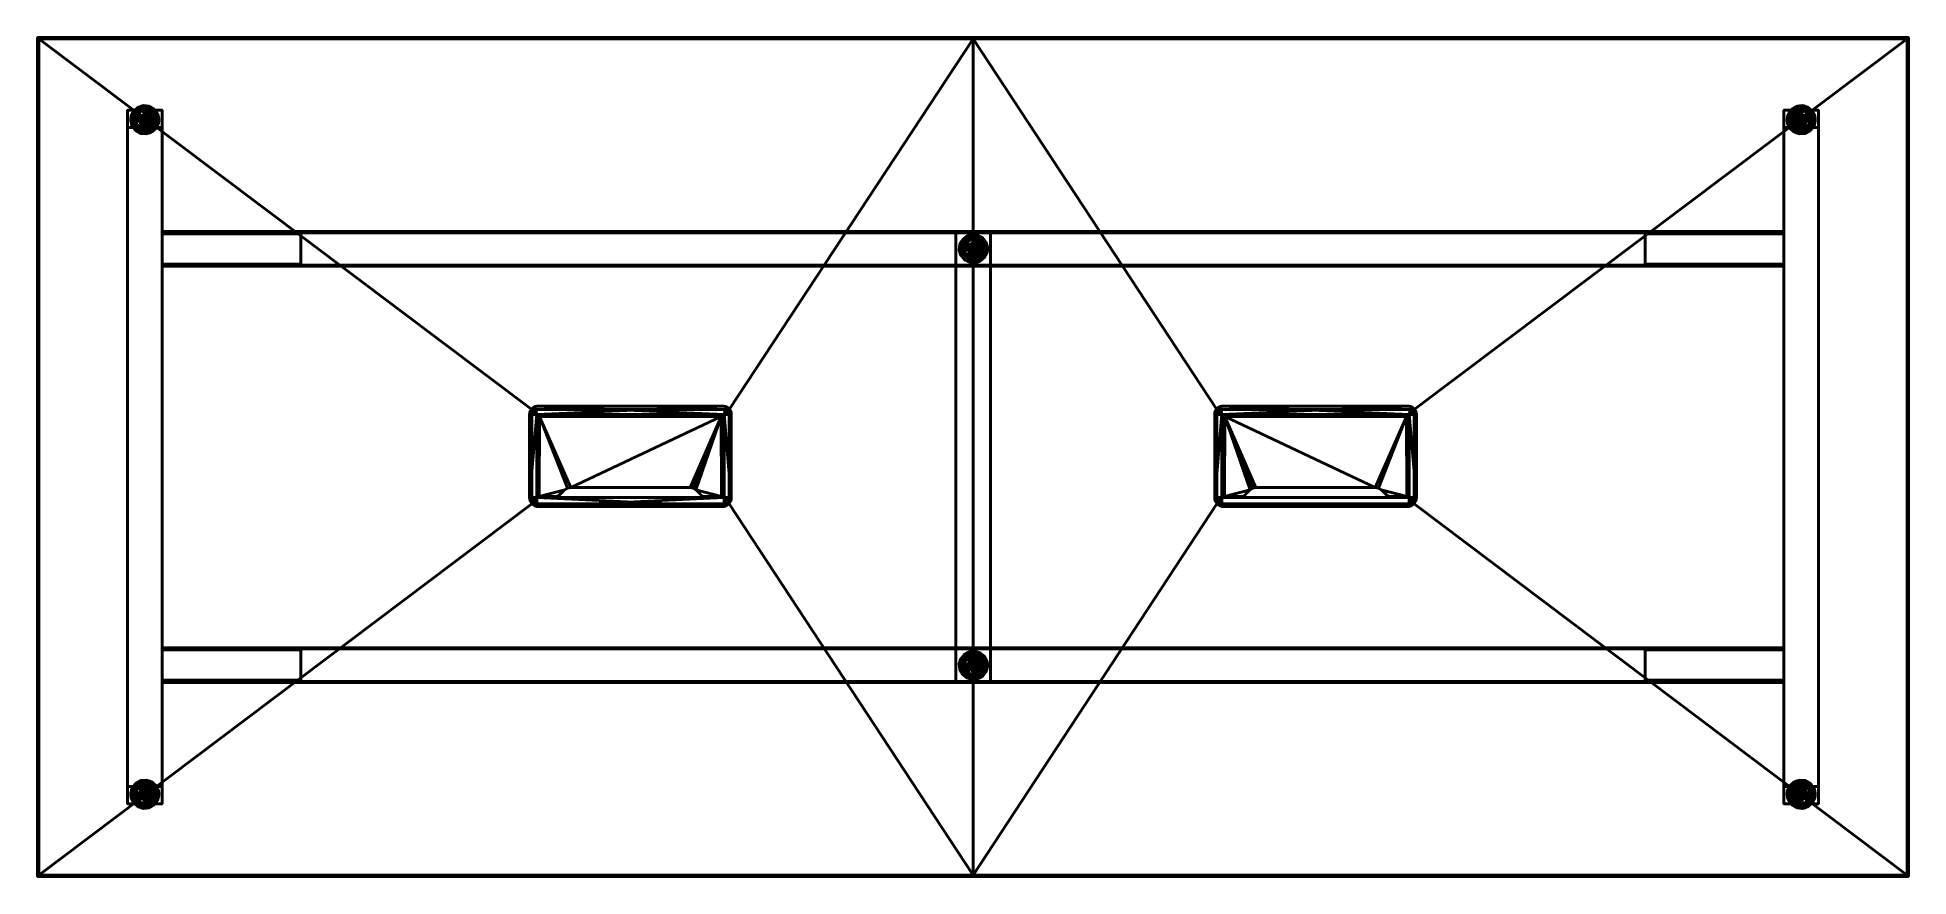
# Model space of a CAD drawing. Header units: millimetres. Extents: x -1905 to 795, y -245 to 965.
import ezdxf

# ---------------------------------------------------------------- set-up
doc = ezdxf.new("R2010")
doc.units = ezdxf.units.MM
doc.layers.add('I-FURN', color=7, linetype='Continuous', lineweight=40)
doc.layers.add('I-FURN-PNLS', color=7, linetype='Continuous', lineweight=40)

# ---------------------------------------------------------------- blocks, each defined once
blk = doc.blocks.new('Tapa de caja tomas - Tapa de caja tomas-323767-Vista 1')
at = {"layer": 'I-FURN-PNLS', "color": 250, "true_color": 0x141414}
mesh = blk.add_polyface(dxfattribs=at)
corners = [(72.4, -134.5, 694.1), (72.4, 135.6, 694.1), (71.5, 138.4, 694.1), (69.9, 141, 694.1), (67.8, 143.1, 694.1), (65.3, 144.7, 694.1), (62.5, 145.7, 694.1), (59.5, 146, 694.1), (-60.3, 146, 694.1), (-63.2, 145.7, 694.1), (-65.9, 144.7, 694.1), (-68.3, 143, 694.1), (-70.3, 140.9, 694.1), (-71.7, 138.4, 694.1), (-72.4, 135.6, 694.1), (-72.4, -134.5, 694.1), (-71.7, -137.3, 694.1), (-70.3, -139.9, 694.1), (-68.3, -142, 694.1), (-65.9, -143.6, 694.1), (-63.2, -144.6, 694.1), (-60.3, -145, 694.1), (59.5, -145, 694.1), (62.5, -144.6, 694.1), (65.3, -143.6, 694.1), (67.8, -142, 694.1), (69.9, -139.9, 694.1), (71.5, -137.4, 694.1), (-60.3, -134.5, 694.1), (-60.3, 135.6, 694.1), (59.5, 135.6, 694.1), (59.5, -134.5, 694.1)]
mesh.append_faces([[corners[k] for k in face] for face in [(9, 29, 8)]], dxfattribs={"vtx0": -1, "vtx1": -1, "color": 250})
mesh.append_faces([[corners[k] for k in face] for face in [(22, 31, 28), (30, 4, 5), (29, 13, 14, 28)]], dxfattribs={"vtx0": -1, "vtx2": -1, "color": 250})
mesh.append_faces([[corners[k] for k in face] for face in [(31, 24, 25, 26), (28, 20, 21, 22), (28, 16, 17, 18), (30, 5, 6, 7), (29, 9, 10, 11)]], dxfattribs={"vtx0": -1, "vtx3": -1, "color": 250})
mesh.append_faces([[corners[k] for k in face] for face in [(23, 24, 31, 22), (27, 0, 31, 26), (0, 1, 31), (19, 20, 28, 18), (15, 16, 28, 14), (3, 4, 30, 2), (12, 13, 29, 11)]], dxfattribs={"vtx1": -1, "vtx2": -1, "color": 250})
mesh.append_faces([[corners[k] for k in face] for face in [(1, 2, 30, 31), (29, 30, 7, 8)]], dxfattribs={"vtx1": -1, "vtx3": -1, "color": 250})
mesh = blk.add_polyface(dxfattribs=at)
corners = [(72.4, -134.5, 693.1), (71.5, -137.4, 693.1), (69.9, -139.9, 693.1), (67.8, -142, 693.1), (65.3, -143.6, 693.1), (62.5, -144.6, 693.1), (59.5, -145, 693.1), (-60.3, -145, 693.1), (-63.2, -144.6, 693.1), (-65.9, -143.6, 693.1), (-68.3, -142, 693.1), (-70.3, -139.9, 693.1), (-71.7, -137.3, 693.1), (-72.4, -134.5, 693.1), (-72.4, 135.6, 693.1), (-71.7, 138.4, 693.1), (-70.3, 140.9, 693.1), (-68.3, 143, 693.1), (-65.9, 144.7, 693.1), (-63.2, 145.7, 693.1), (-60.3, 146, 693.1), (59.5, 146, 693.1), (62.5, 145.7, 693.1), (65.3, 144.7, 693.1), (67.8, 143.1, 693.1), (69.9, 141, 693.1), (71.5, 138.4, 693.1), (72.4, 135.6, 693.1), (-60.3, -134.5, 693.1), (59.5, -134.5, 693.1), (59.5, 135.6, 693.1), (-60.3, 135.6, 693.1)]
mesh.append_faces([[corners[k] for k in face] for face in [(8, 28, 7)]], dxfattribs={"vtx0": -1, "vtx1": -1, "color": 250})
mesh.append_faces([[corners[k] for k in face] for face in [(21, 30, 31), (29, 3, 4), (28, 12, 13, 31)]], dxfattribs={"vtx0": -1, "vtx2": -1, "color": 250})
mesh.append_faces([[corners[k] for k in face] for face in [(30, 23, 24, 25), (31, 19, 20, 21), (31, 15, 16, 17), (29, 4, 5, 6), (28, 8, 9, 10)]], dxfattribs={"vtx0": -1, "vtx3": -1, "color": 250})
mesh.append_faces([[corners[k] for k in face] for face in [(22, 23, 30, 21), (26, 27, 30, 25), (27, 0, 30), (18, 19, 31, 17), (14, 15, 31, 13), (2, 3, 29, 1), (11, 12, 28, 10)]], dxfattribs={"vtx1": -1, "vtx2": -1, "color": 250})
mesh.append_faces([[corners[k] for k in face] for face in [(0, 1, 29, 30), (28, 29, 6, 7)]], dxfattribs={"vtx1": -1, "vtx3": -1, "color": 250})
mesh = blk.add_polyface(dxfattribs=at)
corners = [(-72.4, 135.6, 694.1), (-71.7, 138.4, 694.1), (-70.3, 140.9, 694.1), (-68.3, 143, 694.1), (-65.9, 144.7, 694.1), (-63.2, 145.7, 694.1), (-60.3, 146, 694.1), (-60.3, 146, 693.1), (-63.2, 145.7, 693.1), (-65.9, 144.7, 693.1), (-68.3, 143, 693.1), (-70.3, 140.9, 693.1), (-71.7, 138.4, 693.1), (-72.4, 135.6, 693.1)]
mesh.append_faces([[corners[k] for k in face] for face in [(7, 8, 5, 6), (0, 1, 12, 13)]], dxfattribs={"vtx1": -1, "color": 250})
mesh.append_faces([[corners[k] for k in face] for face in [(8, 9, 4, 5), (3, 4, 9, 10), (10, 11, 2, 3), (11, 12, 1, 2)]], dxfattribs={"vtx1": -1, "vtx3": -1, "color": 250})
mesh = blk.add_polyface(dxfattribs=at)
corners = [(-72.4, -134.5, 694.1), (-72.4, 135.6, 694.1), (-72.4, 135.6, 693.1), (-72.4, -134.5, 693.1)]
mesh.append_faces([[corners[k] for k in face] for face in [(3, 0, 1, 2)]], dxfattribs={"color": 250})
mesh = blk.add_polyface(dxfattribs=at)
corners = [(-60.3, 146, 694.1), (59.5, 146, 694.1), (59.5, 146, 693.1), (-60.3, 146, 693.1)]
mesh.append_faces([[corners[k] for k in face] for face in [(3, 0, 1, 2)]], dxfattribs={"color": 250})
mesh = blk.add_polyface(dxfattribs=at)
corners = [(-60.3, 135.6, 694.1), (-60.3, -134.5, 694.1), (-60.3, -134.5, 693.1), (-60.3, 135.6, 693.1)]
mesh.append_faces([[corners[k] for k in face] for face in [(0, 1, 2, 3)]], dxfattribs={"color": 250})
mesh = blk.add_polyface(dxfattribs=at)
corners = [(59.5, 135.6, 694.1), (-60.3, 135.6, 694.1), (-60.3, 135.6, 693.1), (59.5, 135.6, 693.1)]
mesh.append_faces([[corners[k] for k in face] for face in [(0, 1, 2, 3)]], dxfattribs={"color": 250})
mesh = blk.add_polyface(dxfattribs=at)
corners = [(59.5, 146, 694.1), (62.5, 145.7, 694.1), (65.3, 144.7, 694.1), (67.8, 143.1, 694.1), (69.9, 141, 694.1), (71.5, 138.4, 694.1), (72.4, 135.6, 694.1), (72.4, 135.6, 693.1), (71.5, 138.4, 693.1), (69.9, 141, 693.1), (67.8, 143.1, 693.1), (65.3, 144.7, 693.1), (62.5, 145.7, 693.1), (59.5, 146, 693.1)]
mesh.append_faces([[corners[k] for k in face] for face in [(7, 8, 5, 6), (0, 1, 12, 13)]], dxfattribs={"vtx1": -1, "color": 250})
mesh.append_faces([[corners[k] for k in face] for face in [(8, 9, 4, 5), (3, 4, 9, 10), (10, 11, 2, 3), (11, 12, 1, 2)]], dxfattribs={"vtx1": -1, "vtx3": -1, "color": 250})
mesh = blk.add_polyface(dxfattribs=at)
corners = [(59.5, -134.5, 694.1), (59.5, 135.6, 694.1), (59.5, 135.6, 693.1), (59.5, -134.5, 693.1)]
mesh.append_faces([[corners[k] for k in face] for face in [(0, 1, 2, 3)]], dxfattribs={"color": 250})
mesh = blk.add_polyface(dxfattribs=at)
corners = [(72.4, 135.6, 694.1), (72.4, -134.5, 694.1), (72.4, -134.5, 693.1), (72.4, 135.6, 693.1)]
mesh.append_faces([[corners[k] for k in face] for face in [(3, 0, 1, 2)]], dxfattribs={"color": 250})
mesh = blk.add_polyface(dxfattribs=at)
corners = [(-58.8, 131.4, 692.1), (-58.3, 131.4, 693.3), (-57.1, 131.4, 693.8), (-57.1, 131.4, 693.1), (-57.8, 131.4, 692.8), (-58.1, 131.4, 692.1)]
mesh.append_faces([[corners[k] for k in face] for face in [(2, 3, 4, 1)]], dxfattribs={"vtx2": -1, "color": 250})
mesh.append_faces([[corners[k] for k in face] for face in [(4, 5, 0, 1)]], dxfattribs={"vtx3": -1, "color": 250})
mesh = blk.add_polyface(dxfattribs=at)
corners = [(-57.1, 131.4, 693.8), (-58.3, 131.4, 693.3), (-58.8, 131.4, 692.1), (-58.8, -130.6, 692.1), (-58.3, -130.6, 693.3), (-57.1, -130.6, 693.8)]
mesh.append_faces([[corners[k] for k in face] for face in [(5, 0, 1, 4), (2, 3, 4, 1)]], dxfattribs={"vtx2": -1, "color": 250})
mesh = blk.add_polyface(dxfattribs=at)
corners = [(-58.1, 130.4, 688.3), (-58.8, 130.4, 688.3), (-58.8, 131.1, 688.6), (-58.8, 131.4, 689.3), (-58.1, 131.4, 689.3), (-58.1, 131.1, 688.6)]
mesh.append_faces([[corners[k] for k in face] for face in [(3, 4, 5, 2), (0, 1, 2, 5)]], dxfattribs={"vtx2": -1, "color": 250})
mesh = blk.add_polyface(dxfattribs=at)
corners = [(-58.8, 131.4, 689.3), (-58.8, 131.1, 688.6), (-58.8, 130.4, 688.3), (-58.8, -129.6, 688.3), (-58.8, -130.3, 688.6), (-58.8, -130.6, 689.3), (-58.8, -130.6, 692.1), (-58.8, 131.4, 692.1)]
mesh.append_faces([[corners[k] for k in face] for face in [(7, 2, 3, 6)]], dxfattribs={"vtx0": -1, "vtx2": -1, "color": 250})
mesh.append_faces([[corners[k] for k in face] for face in [(0, 1, 2, 7)]], dxfattribs={"vtx2": -1, "color": 250})
mesh.append_faces([[corners[k] for k in face] for face in [(3, 4, 5, 6)]], dxfattribs={"vtx3": -1, "color": 250})
mesh = blk.add_polyface(dxfattribs=at)
corners = [(-58.1, 131.4, 692.1), (-58.1, 131.4, 689.3), (-58.8, 131.4, 689.3), (-58.8, 131.4, 692.1)]
mesh.append_faces([[corners[k] for k in face] for face in [(2, 3, 0, 1)]], dxfattribs={"color": 250})
mesh = blk.add_polyface(dxfattribs=at)
corners = [(-58.1, -129.6, 688.3), (-58.8, -129.6, 688.3), (-58.8, 130.4, 688.3), (-58.1, 130.4, 688.3)]
mesh.append_faces([[corners[k] for k in face] for face in [(1, 2, 3, 0)]], dxfattribs={"color": 250})
mesh = blk.add_polyface(dxfattribs=at)
corners = [(-57.1, -130.6, 693.1), (-57.8, -130.6, 692.8), (-58.1, -130.6, 692.1), (-58.1, 131.4, 692.1), (-57.8, 131.4, 692.8), (-57.1, 131.4, 693.1)]
mesh.append_faces([[corners[k] for k in face] for face in [(4, 5, 0, 1), (1, 2, 3, 4)]], dxfattribs={"vtx3": -1, "color": 250})
mesh = blk.add_polyface(dxfattribs=at)
corners = [(-58.1, -130.6, 692.1), (-58.1, -130.6, 689.3), (-58.1, -130.3, 688.6), (-58.1, -129.6, 688.3), (-58.1, 130.4, 688.3), (-58.1, 131.1, 688.6), (-58.1, 131.4, 689.3), (-58.1, 131.4, 692.1)]
mesh.append_faces([[corners[k] for k in face] for face in [(3, 4, 7, 0)]], dxfattribs={"vtx1": -1, "vtx3": -1, "color": 250})
mesh.append_faces([[corners[k] for k in face] for face in [(1, 2, 3, 0)]], dxfattribs={"vtx2": -1, "color": 250})
mesh.append_faces([[corners[k] for k in face] for face in [(4, 5, 6, 7)]], dxfattribs={"vtx3": -1, "color": 250})
mesh = blk.add_polyface(dxfattribs=at)
corners = [(-57.1, 131.8, 693.8), (-57.1, 133, 693.3), (-57.1, 133.5, 692.1), (-57.1, 132.8, 692.1), (-57.1, 132.5, 692.8), (-57.1, 131.8, 693.1), (-57.1, 131.8, 693.3), (-57.1, 131.8, 693.5), (-57.1, 131.8, 693.7)]
mesh.append_faces([[corners[k] for k in face] for face in [(4, 2, 3), (1, 7, 8, 0)]], dxfattribs={"vtx0": -1, "color": 250})
mesh.append_faces([[corners[k] for k in face] for face in [(1, 2, 4, 7)]], dxfattribs={"vtx1": -1, "vtx2": -1, "vtx3": -1, "color": 250})
mesh.append_faces([[corners[k] for k in face] for face in [(4, 5, 6, 7)]], dxfattribs={"vtx3": -1, "color": 250})
mesh = blk.add_polyface(dxfattribs=at)
corners = [(-57.1, 131.8, 693.8), (57.9, 131.8, 693.8), (57.9, 133, 693.3), (57.9, 133.5, 692.1), (-57.1, 133.5, 692.1), (-57.1, 133, 693.3)]
mesh.append_faces([[corners[k] for k in face] for face in [(0, 1, 2, 5), (3, 4, 5, 2)]], dxfattribs={"vtx2": -1, "color": 250})
mesh = blk.add_polyface(dxfattribs=at)
corners = [(-57.1, 132.8, 678.4), (-57.1, 133.5, 678.4), (-56.1, 133.5, 676.1), (-53.7, 133.5, 675.4), (-53.7, 132.8, 675.4), (-56.1, 132.8, 676.1)]
mesh.append_faces([[corners[k] for k in face] for face in [(3, 4, 5, 2), (0, 1, 2, 5)]], dxfattribs={"vtx2": -1, "color": 250})
mesh = blk.add_polyface(dxfattribs=at)
corners = [(57.9, 133.5, 690.5), (57.2, 133.5, 688.5), (55.3, 133.5, 687.5), (-53.7, 133.5, 675.4), (-56.1, 133.5, 676.1), (-57.1, 133.5, 678.4), (-57.1, 133.5, 692.1), (57.9, 133.5, 692.1), (-43.7, 133.5, 685), (-46.8, 133.5, 688.2), (-50, 133.5, 685), (-46.8, 133.5, 681.9)]
mesh.append_faces([[corners[k] for k in face] for face in [(2, 7, 0, 1)]], dxfattribs={"vtx0": -1, "color": 250})
mesh.append_faces([[corners[k] for k in face] for face in [(6, 9, 10, 5), (9, 6, 7), (3, 10, 11), (11, 2, 3), (7, 8, 9)]], dxfattribs={"vtx0": -1, "vtx2": -1, "color": 250})
mesh.append_faces([[corners[k] for k in face] for face in [(2, 11, 8, 7)]], dxfattribs={"vtx0": -1, "vtx2": -1, "vtx3": -1, "color": 250})
mesh.append_faces([[corners[k] for k in face] for face in [(3, 4, 5, 10)]], dxfattribs={"vtx2": -1, "vtx3": -1, "color": 250})
mesh = blk.add_polyface(dxfattribs=at)
corners = [(-57.1, 133.5, 692.1), (-57.1, 133.5, 678.4), (-57.1, 132.8, 678.4), (-57.1, 132.8, 692.1)]
mesh.append_faces([[corners[k] for k in face] for face in [(0, 1, 2, 3)]], dxfattribs={"color": 250})
mesh = blk.add_polyface(dxfattribs=at)
corners = [(-57.1, 132.8, 692.1), (57.9, 132.8, 692.1), (57.9, 132.5, 692.8), (57.9, 131.8, 693.1), (-57.1, 131.8, 693.1), (-57.1, 132.5, 692.8)]
mesh.append_faces([[corners[k] for k in face] for face in [(2, 3, 4, 5), (5, 0, 1, 2)]], dxfattribs={"vtx3": -1, "color": 250})
mesh = blk.add_polyface(dxfattribs=at)
corners = [(-57.1, 132.8, 692.1), (-57.1, 132.8, 678.4), (-56.1, 132.8, 676.1), (-53.7, 132.8, 675.4), (55.3, 132.8, 687.5), (57.2, 132.8, 688.5), (57.9, 132.8, 690.5), (57.9, 132.8, 692.1), (-50, 132.8, 685), (-46.8, 132.8, 688.2), (-43.7, 132.8, 685), (-46.8, 132.8, 681.9)]
mesh.append_faces([[corners[k] for k in face] for face in [(3, 11, 8, 1)]], dxfattribs={"vtx0": -1, "vtx2": -1, "vtx3": -1, "color": 250})
mesh.append_faces([[corners[k] for k in face] for face in [(2, 3, 1), (6, 7, 4, 5)]], dxfattribs={"vtx1": -1, "color": 250})
mesh.append_faces([[corners[k] for k in face] for face in [(7, 0, 9), (3, 4, 11), (9, 10, 7)]], dxfattribs={"vtx1": -1, "vtx2": -1, "color": 250})
mesh.append_faces([[corners[k] for k in face] for face in [(10, 11, 4, 7)]], dxfattribs={"vtx1": -1, "vtx2": -1, "vtx3": -1, "color": 250})
mesh.append_faces([[corners[k] for k in face] for face in [(8, 9, 0, 1)]], dxfattribs={"vtx1": -1, "vtx3": -1, "color": 250})
mesh = blk.add_polyface(dxfattribs=at)
corners = [(-57.1, 131.8, 693.1), (57.9, 131.8, 693.1), (57.9, 106, 693.1), (57.6, 104.5, 693.1), (56.7, 103.2, 693.1), (48.4, 94.9, 693.1), (45.8, 91, 693.1), (44.9, 86.5, 693.1), (44.9, -85.6, 693.1), (45.8, -90.2, 693.1), (48.4, -94.1, 693.1), (56.7, -102.4, 693.1), (57.6, -103.7, 693.1), (57.9, -105.2, 693.1), (57.9, -131, 693.1), (-57.1, -131, 693.1), (-57.1, -130.6, 693.1), (-57.1, 131.4, 693.1)]
mesh.append_faces([[corners[k] for k in face] for face in [(6, 17, 5)]], dxfattribs={"vtx0": -1, "vtx1": -1, "color": 250})
mesh.append_faces([[corners[k] for k in face] for face in [(10, 14, 16, 9)]], dxfattribs={"vtx0": -1, "vtx1": -1, "vtx2": -1, "color": 250})
mesh.append_faces([[corners[k] for k in face] for face in [(17, 6, 7), (17, 7, 8), (2, 4, 5, 1)]], dxfattribs={"vtx0": -1, "vtx2": -1, "color": 250})
mesh.append_faces([[corners[k] for k in face] for face in [(3, 4, 2)]], dxfattribs={"vtx1": -1, "color": 250})
mesh.append_faces([[corners[k] for k in face] for face in [(13, 14, 10)]], dxfattribs={"vtx1": -1, "vtx2": -1, "color": 250})
mesh.append_faces([[corners[k] for k in face] for face in [(8, 9, 16, 17)]], dxfattribs={"vtx1": -1, "vtx3": -1, "color": 250})
mesh.append_faces([[corners[k] for k in face] for face in [(14, 15, 16), (11, 12, 13, 10)]], dxfattribs={"vtx2": -1, "color": 250})
mesh.append_faces([[corners[k] for k in face] for face in [(17, 0, 1, 5)]], dxfattribs={"vtx2": -1, "vtx3": -1, "color": 250})
mesh = blk.add_polyface(dxfattribs=at)
corners = [(-57.1, 131.4, 693.1), (-57.1, 131.4, 693.8), (-57.1, 131.8, 693.8), (-57.1, 131.8, 693.7), (-57.1, 131.8, 693.5), (-57.1, 131.8, 693.3), (-57.1, 131.8, 693.1)]
mesh.append_faces([[corners[k] for k in face] for face in [(1, 4, 0)]], dxfattribs={"vtx0": -1, "vtx1": -1, "color": 250})
mesh.append_faces([[corners[k] for k in face] for face in [(3, 4, 1, 2)]], dxfattribs={"vtx1": -1, "color": 250})
mesh.append_faces([[corners[k] for k in face] for face in [(5, 6, 0, 4)]], dxfattribs={"vtx2": -1, "color": 250})
mesh = blk.add_polyface(dxfattribs=at)
corners = [(-57.1, -130.6, 693.8), (-57.1, -131, 693.8), (57.9, -131, 693.8), (57.9, -105.2, 693.8), (57.6, -103.7, 693.8), (56.7, -102.4, 693.8), (48.4, -94.1, 693.8), (45.8, -90.2, 693.8), (44.9, -85.6, 693.8), (44.9, 86.5, 693.8), (45.8, 91, 693.8), (48.4, 94.9, 693.8), (56.7, 103.2, 693.8), (57.6, 104.5, 693.8), (57.9, 106, 693.8), (57.9, 131.8, 693.8), (-57.1, 131.8, 693.8), (-57.1, 131.4, 693.8)]
mesh.append_faces([[corners[k] for k in face] for face in [(14, 12, 13)]], dxfattribs={"vtx0": -1, "color": 250})
mesh.append_faces([[corners[k] for k in face] for face in [(0, 2, 6, 7)]], dxfattribs={"vtx0": -1, "vtx1": -1, "vtx3": -1, "color": 250})
mesh.append_faces([[corners[k] for k in face] for face in [(0, 7, 8), (6, 2, 3)]], dxfattribs={"vtx0": -1, "vtx2": -1, "color": 250})
mesh.append_faces([[corners[k] for k in face] for face in [(17, 10, 11, 15)]], dxfattribs={"vtx0": -1, "vtx2": -1, "vtx3": -1, "color": 250})
mesh.append_faces([[corners[k] for k in face] for face in [(9, 10, 17)]], dxfattribs={"vtx1": -1, "vtx2": -1, "color": 250})
mesh.append_faces([[corners[k] for k in face] for face in [(8, 9, 17, 0), (11, 12, 14, 15)]], dxfattribs={"vtx1": -1, "vtx3": -1, "color": 250})
mesh.append_faces([[corners[k] for k in face] for face in [(0, 1, 2), (15, 16, 17)]], dxfattribs={"vtx2": -1, "color": 250})
mesh.append_faces([[corners[k] for k in face] for face in [(3, 4, 5, 6)]], dxfattribs={"vtx3": -1, "color": 250})
mesh = blk.add_polyface(dxfattribs=at)
corners = [(-53.7, 132.8, 675.4), (-53.7, 133.5, 675.4), (55.3, 133.5, 687.5), (55.3, 132.8, 687.5)]
mesh.append_faces([[corners[k] for k in face] for face in [(1, 2, 3, 0)]], dxfattribs={"color": 250})
mesh = blk.add_polyface(dxfattribs=at)
corners = [(-43.7, 133.5, 685), (-43.7, 133.4, 685), (-43.7, 133.2, 685), (-43.7, 133, 685), (-43.7, 132.8, 685), (-46.8, 132.8, 688.2), (-50, 132.8, 685), (-50, 133, 685), (-50, 133.2, 685), (-50, 133.4, 685), (-50, 133.5, 685), (-46.8, 133.5, 688.2)]
mesh.append_faces([[corners[k] for k in face] for face in [(1, 11, 0)]], dxfattribs={"vtx0": -1, "color": 250})
mesh.append_faces([[corners[k] for k in face] for face in [(5, 8, 11), (2, 5, 11, 1)]], dxfattribs={"vtx0": -1, "vtx1": -1, "vtx2": -1, "color": 250})
mesh.append_faces([[corners[k] for k in face] for face in [(7, 8, 5, 6)]], dxfattribs={"vtx1": -1, "color": 250})
mesh.append_faces([[corners[k] for k in face] for face in [(9, 10, 11, 8), (3, 4, 5, 2)]], dxfattribs={"vtx2": -1, "color": 250})
mesh = blk.add_polyface(dxfattribs=at)
corners = [(-50, 132.8, 685), (-46.8, 132.8, 681.9), (-43.7, 132.8, 685), (-43.7, 133, 685), (-43.7, 133.2, 685), (-43.7, 133.4, 685), (-43.7, 133.5, 685), (-46.8, 133.5, 681.9), (-50, 133.5, 685), (-50, 133.4, 685), (-50, 133.2, 685), (-50, 133, 685)]
mesh.append_faces([[corners[k] for k in face] for face in [(1, 7, 10)]], dxfattribs={"vtx0": -1, "vtx1": -1, "vtx2": -1, "color": 250})
mesh.append_faces([[corners[k] for k in face] for face in [(4, 5, 7, 1)]], dxfattribs={"vtx1": -1, "vtx2": -1, "vtx3": -1, "color": 250})
mesh.append_faces([[corners[k] for k in face] for face in [(5, 6, 7), (11, 0, 1, 10)]], dxfattribs={"vtx2": -1, "color": 250})
mesh.append_faces([[corners[k] for k in face] for face in [(1, 2, 3, 4), (7, 8, 9, 10)]], dxfattribs={"vtx3": -1, "color": 250})
mesh = blk.add_polyface(dxfattribs=at)
corners = [(55.3, 132.8, 687.5), (55.3, 133.5, 687.5), (57.2, 133.5, 688.5), (57.9, 133.5, 690.5), (57.9, 132.8, 690.5), (57.2, 132.8, 688.5)]
mesh.append_faces([[corners[k] for k in face] for face in [(3, 4, 5, 2), (0, 1, 2, 5)]], dxfattribs={"vtx2": -1, "color": 250})
mesh = blk.add_polyface(dxfattribs=at)
corners = [(57.9, 133.5, 692.1), (57.9, 133, 693.3), (57.9, 131.8, 693.8), (57.9, 131.8, 693.7), (57.9, 131.8, 693.5), (57.9, 131.8, 693.3), (57.9, 131.8, 693.1), (57.9, 132.5, 692.8), (57.9, 132.8, 692.1)]
mesh.append_faces([[corners[k] for k in face] for face in [(7, 4, 5, 6)]], dxfattribs={"vtx0": -1, "color": 250})
mesh.append_faces([[corners[k] for k in face] for face in [(1, 4, 7, 0)]], dxfattribs={"vtx0": -1, "vtx1": -1, "vtx2": -1, "color": 250})
mesh.append_faces([[corners[k] for k in face] for face in [(3, 4, 1, 2), (8, 0, 7)]], dxfattribs={"vtx1": -1, "color": 250})
mesh = blk.add_polyface(dxfattribs=at)
corners = [(57.9, 132.8, 692.1), (57.9, 132.8, 690.5), (57.9, 133.5, 690.5), (57.9, 133.5, 692.1)]
mesh.append_faces([[corners[k] for k in face] for face in [(2, 3, 0, 1)]], dxfattribs={"color": 250})
mesh = blk.add_polyface(dxfattribs=at)
corners = [(57.9, 106, 693.8), (57.9, 106, 693.1), (57.9, 131.8, 693.1), (57.9, 131.8, 693.3), (57.9, 131.8, 693.5), (57.9, 131.8, 693.7), (57.9, 131.8, 693.8)]
mesh.append_faces([[corners[k] for k in face] for face in [(0, 5, 6)]], dxfattribs={"vtx0": -1, "color": 250})
mesh.append_faces([[corners[k] for k in face] for face in [(3, 4, 1, 2)]], dxfattribs={"vtx1": -1, "color": 250})
mesh.append_faces([[corners[k] for k in face] for face in [(0, 1, 4, 5)]], dxfattribs={"vtx1": -1, "vtx3": -1, "color": 250})
mesh = blk.add_polyface(dxfattribs=at)
corners = [(48.4, 94.9, 693.1), (48.4, 94.9, 693.8), (45.8, 91, 693.8), (44.9, 86.5, 693.8), (44.9, 86.5, 693.1), (45.8, 91, 693.1)]
mesh.append_faces([[corners[k] for k in face] for face in [(5, 0, 1, 2), (2, 3, 4, 5)]], dxfattribs={"vtx3": -1, "color": 250})
mesh = blk.add_polyface(dxfattribs=at)
corners = [(44.9, 86.5, 693.1), (44.9, 86.5, 693.8), (44.9, -85.6, 693.8), (44.9, -85.6, 693.1)]
mesh.append_faces([[corners[k] for k in face] for face in [(1, 2, 3, 0)]], dxfattribs={"color": 250})
mesh = blk.add_polyface(dxfattribs=at)
corners = [(56.7, 103.2, 693.1), (56.7, 103.2, 693.8), (48.4, 94.9, 693.8), (48.4, 94.9, 693.1)]
mesh.append_faces([[corners[k] for k in face] for face in [(2, 3, 0, 1)]], dxfattribs={"color": 250})
mesh = blk.add_polyface(dxfattribs=at)
corners = [(57.9, 106, 693.1), (57.9, 106, 693.8), (57.6, 104.5, 693.8), (56.7, 103.2, 693.8), (56.7, 103.2, 693.1), (57.6, 104.5, 693.1)]
mesh.append_faces([[corners[k] for k in face] for face in [(2, 3, 4, 5), (5, 0, 1, 2)]], dxfattribs={"vtx3": -1, "color": 250})
mesh = blk.add_polyface(dxfattribs=at)
corners = [(44.9, -85.6, 693.1), (44.9, -85.6, 693.8), (45.8, -90.2, 693.8), (48.4, -94.1, 693.8), (48.4, -94.1, 693.1), (45.8, -90.2, 693.1)]
mesh.append_faces([[corners[k] for k in face] for face in [(0, 1, 2, 5), (3, 4, 5, 2)]], dxfattribs={"vtx2": -1, "color": 250})
mesh = blk.add_polyface(dxfattribs=at)
corners = [(48.4, -94.1, 693.1), (48.4, -94.1, 693.8), (56.7, -102.4, 693.8), (56.7, -102.4, 693.1)]
mesh.append_faces([[corners[k] for k in face] for face in [(2, 3, 0, 1)]], dxfattribs={"color": 250})
mesh = blk.add_polyface(dxfattribs=at)
corners = [(56.7, -102.4, 693.1), (56.7, -102.4, 693.8), (57.6, -103.7, 693.8), (57.9, -105.2, 693.8), (57.9, -105.2, 693.1), (57.6, -103.7, 693.1)]
mesh.append_faces([[corners[k] for k in face] for face in [(3, 4, 5, 2), (0, 1, 2, 5)]], dxfattribs={"vtx2": -1, "color": 250})
mesh = blk.add_polyface(dxfattribs=at)
corners = [(57.9, -131, 693.1), (57.9, -105.2, 693.1), (57.9, -105.2, 693.8), (57.9, -131, 693.8), (57.9, -131, 693.7), (57.9, -131, 693.5), (57.9, -131, 693.3)]
mesh.append_faces([[corners[k] for k in face] for face in [(2, 5, 1)]], dxfattribs={"vtx0": -1, "vtx1": -1, "color": 250})
mesh.append_faces([[corners[k] for k in face] for face in [(4, 5, 2, 3)]], dxfattribs={"vtx1": -1, "color": 250})
mesh.append_faces([[corners[k] for k in face] for face in [(6, 0, 1, 5)]], dxfattribs={"vtx2": -1, "color": 250})
mesh = blk.add_polyface(dxfattribs=at)
corners = [(-60.3, -145, 694.1), (-63.2, -144.6, 694.1), (-65.9, -143.6, 694.1), (-68.3, -142, 694.1), (-70.3, -139.9, 694.1), (-71.7, -137.3, 694.1), (-72.4, -134.5, 694.1), (-72.4, -134.5, 693.1), (-71.7, -137.3, 693.1), (-70.3, -139.9, 693.1), (-68.3, -142, 693.1), (-65.9, -143.6, 693.1), (-63.2, -144.6, 693.1), (-60.3, -145, 693.1)]
mesh.append_faces([[corners[k] for k in face] for face in [(7, 8, 5, 6), (0, 1, 12, 13)]], dxfattribs={"vtx1": -1, "color": 250})
mesh.append_faces([[corners[k] for k in face] for face in [(8, 9, 4, 5), (3, 4, 9, 10), (10, 11, 2, 3), (11, 12, 1, 2)]], dxfattribs={"vtx1": -1, "vtx3": -1, "color": 250})
mesh = blk.add_polyface(dxfattribs=at)
corners = [(-60.3, -134.5, 694.1), (59.5, -134.5, 694.1), (59.5, -134.5, 693.1), (-60.3, -134.5, 693.1)]
mesh.append_faces([[corners[k] for k in face] for face in [(0, 1, 2, 3)]], dxfattribs={"color": 250})
mesh = blk.add_polyface(dxfattribs=at)
corners = [(-58.1, -130.6, 689.3), (-58.8, -130.6, 689.3), (-58.8, -130.3, 688.6), (-58.8, -129.6, 688.3), (-58.1, -129.6, 688.3), (-58.1, -130.3, 688.6)]
mesh.append_faces([[corners[k] for k in face] for face in [(2, 3, 4, 5), (5, 0, 1, 2)]], dxfattribs={"vtx3": -1, "color": 250})
mesh = blk.add_polyface(dxfattribs=at)
corners = [(-57.1, -130.6, 693.1), (-57.1, -130.6, 693.8), (-58.3, -130.6, 693.3), (-58.8, -130.6, 692.1), (-58.1, -130.6, 692.1), (-57.8, -130.6, 692.8)]
mesh.append_faces([[corners[k] for k in face] for face in [(3, 4, 5, 2)]], dxfattribs={"vtx2": -1, "color": 250})
mesh.append_faces([[corners[k] for k in face] for face in [(5, 0, 1, 2)]], dxfattribs={"vtx3": -1, "color": 250})
mesh = blk.add_polyface(dxfattribs=at)
corners = [(-58.8, -130.6, 692.1), (-58.8, -130.6, 689.3), (-58.1, -130.6, 689.3), (-58.1, -130.6, 692.1)]
mesh.append_faces([[corners[k] for k in face] for face in [(0, 1, 2, 3)]], dxfattribs={"color": 250})
mesh = blk.add_polyface(dxfattribs=at)
corners = [(-57.1, -131, 693.8), (-57.1, -130.6, 693.8), (-57.1, -130.6, 693.1), (-57.1, -131, 693.1), (-57.1, -131, 693.3), (-57.1, -131, 693.5), (-57.1, -131, 693.7)]
mesh.append_faces([[corners[k] for k in face] for face in [(1, 6, 0)]], dxfattribs={"vtx0": -1, "color": 250})
mesh.append_faces([[corners[k] for k in face] for face in [(4, 5, 2, 3)]], dxfattribs={"vtx1": -1, "color": 250})
mesh.append_faces([[corners[k] for k in face] for face in [(1, 2, 5, 6)]], dxfattribs={"vtx1": -1, "vtx3": -1, "color": 250})
mesh = blk.add_polyface(dxfattribs=at)
corners = [(-57.1, -132.7, 692.1), (-57.1, -132.2, 693.3), (-57.1, -131, 693.8), (-57.1, -131, 693.7), (-57.1, -131, 693.5), (-57.1, -131, 693.3), (-57.1, -131, 693.1), (-57.1, -131.7, 692.8), (-57.1, -132, 692.1)]
mesh.append_faces([[corners[k] for k in face] for face in [(7, 4, 5, 6)]], dxfattribs={"vtx0": -1, "color": 250})
mesh.append_faces([[corners[k] for k in face] for face in [(1, 4, 7, 0)]], dxfattribs={"vtx0": -1, "vtx1": -1, "vtx2": -1, "color": 250})
mesh.append_faces([[corners[k] for k in face] for face in [(3, 4, 1, 2), (8, 0, 7)]], dxfattribs={"vtx1": -1, "color": 250})
mesh = blk.add_polyface(dxfattribs=at)
corners = [(-57.1, -132.7, 692.1), (57.9, -132.7, 692.1), (57.9, -132.2, 693.3), (57.9, -131, 693.8), (-57.1, -131, 693.8), (-57.1, -132.2, 693.3)]
mesh.append_faces([[corners[k] for k in face] for face in [(3, 4, 5, 2), (0, 1, 2, 5)]], dxfattribs={"vtx2": -1, "color": 250})
mesh = blk.add_polyface(dxfattribs=at)
corners = [(-57.1, -131, 693.1), (57.9, -131, 693.1), (57.9, -131.7, 692.8), (57.9, -132, 692.1), (-57.1, -132, 692.1), (-57.1, -131.7, 692.8)]
mesh.append_faces([[corners[k] for k in face] for face in [(5, 0, 1, 2), (2, 3, 4, 5)]], dxfattribs={"vtx3": -1, "color": 250})
mesh = blk.add_polyface(dxfattribs=at)
corners = [(-57.1, -132, 678.4), (-57.1, -132.7, 678.4), (-57.1, -132.7, 692.1), (-57.1, -132, 692.1)]
mesh.append_faces([[corners[k] for k in face] for face in [(1, 2, 3, 0)]], dxfattribs={"color": 250})
mesh = blk.add_polyface(dxfattribs=at)
corners = [(57.9, -132, 690.5), (57.2, -132, 688.5), (55.3, -132, 687.5), (-53.7, -132, 675.4), (-56.1, -132, 676.1), (-57.1, -132, 678.4), (-57.1, -132, 692.1), (57.9, -132, 692.1), (-50, -132, 685), (-46.8, -132, 681.9), (-43.7, -132, 685), (-46.8, -132, 688.2)]
mesh.append_faces([[corners[k] for k in face] for face in [(2, 7, 0, 1)]], dxfattribs={"vtx0": -1, "color": 250})
mesh.append_faces([[corners[k] for k in face] for face in [(7, 11, 6), (9, 3, 8), (3, 9, 2), (11, 7, 10)]], dxfattribs={"vtx0": -1, "vtx1": -1, "color": 250})
mesh.append_faces([[corners[k] for k in face] for face in [(6, 11, 8, 5)]], dxfattribs={"vtx0": -1, "vtx2": -1, "color": 250})
mesh.append_faces([[corners[k] for k in face] for face in [(2, 9, 10, 7)]], dxfattribs={"vtx0": -1, "vtx2": -1, "vtx3": -1, "color": 250})
mesh.append_faces([[corners[k] for k in face] for face in [(3, 4, 5, 8)]], dxfattribs={"vtx2": -1, "vtx3": -1, "color": 250})
mesh = blk.add_polyface(dxfattribs=at)
corners = [(-53.7, -132, 675.4), (-53.7, -132.7, 675.4), (-56.1, -132.7, 676.1), (-57.1, -132.7, 678.4), (-57.1, -132, 678.4), (-56.1, -132, 676.1)]
mesh.append_faces([[corners[k] for k in face] for face in [(2, 3, 4, 5), (5, 0, 1, 2)]], dxfattribs={"vtx3": -1, "color": 250})
mesh = blk.add_polyface(dxfattribs=at)
corners = [(-57.1, -132.7, 692.1), (-57.1, -132.7, 678.4), (-56.1, -132.7, 676.1), (-53.7, -132.7, 675.4), (55.3, -132.7, 687.5), (57.2, -132.7, 688.5), (57.9, -132.7, 690.5), (57.9, -132.7, 692.1), (-43.7, -132.7, 685), (-46.8, -132.7, 681.9), (-50, -132.7, 685), (-46.8, -132.7, 688.2)]
mesh.append_faces([[corners[k] for k in face] for face in [(0, 11, 7), (10, 3, 9), (4, 9, 3), (8, 7, 11)]], dxfattribs={"vtx0": -1, "vtx1": -1, "color": 250})
mesh.append_faces([[corners[k] for k in face] for face in [(6, 7, 4, 5)]], dxfattribs={"vtx1": -1, "color": 250})
mesh.append_faces([[corners[k] for k in face] for face in [(8, 9, 4, 7)]], dxfattribs={"vtx1": -1, "vtx2": -1, "vtx3": -1, "color": 250})
mesh.append_faces([[corners[k] for k in face] for face in [(10, 11, 0, 1)]], dxfattribs={"vtx1": -1, "vtx3": -1, "color": 250})
mesh.append_faces([[corners[k] for k in face] for face in [(1, 2, 3, 10)]], dxfattribs={"vtx2": -1, "vtx3": -1, "color": 250})
mesh = blk.add_polyface(dxfattribs=at)
corners = [(55.3, -132, 687.5), (55.3, -132.7, 687.5), (-53.7, -132.7, 675.4), (-53.7, -132, 675.4)]
mesh.append_faces([[corners[k] for k in face] for face in [(2, 3, 0, 1)]], dxfattribs={"color": 250})
mesh = blk.add_polyface(dxfattribs=at)
corners = [(-43.7, -132.7, 685), (-43.7, -132.5, 685), (-43.7, -132.3, 685), (-43.7, -132.2, 685), (-43.7, -132, 685), (-46.8, -132, 681.9), (-50, -132, 685), (-50, -132.2, 685), (-50, -132.3, 685), (-50, -132.5, 685), (-50, -132.7, 685), (-46.8, -132.7, 681.9)]
mesh.append_faces([[corners[k] for k in face] for face in [(1, 11, 0)]], dxfattribs={"vtx0": -1, "color": 250})
mesh.append_faces([[corners[k] for k in face] for face in [(5, 8, 11), (2, 5, 11, 1)]], dxfattribs={"vtx0": -1, "vtx1": -1, "vtx2": -1, "color": 250})
mesh.append_faces([[corners[k] for k in face] for face in [(7, 8, 5, 6)]], dxfattribs={"vtx1": -1, "color": 250})
mesh.append_faces([[corners[k] for k in face] for face in [(9, 10, 11, 8), (3, 4, 5, 2)]], dxfattribs={"vtx2": -1, "color": 250})
mesh = blk.add_polyface(dxfattribs=at)
corners = [(-50, -132, 685), (-46.8, -132, 688.2), (-43.7, -132, 685), (-43.7, -132.2, 685), (-43.7, -132.3, 685), (-43.7, -132.5, 685), (-43.7, -132.7, 685), (-46.8, -132.7, 688.2), (-50, -132.7, 685), (-50, -132.5, 685), (-50, -132.3, 685), (-50, -132.2, 685)]
mesh.append_faces([[corners[k] for k in face] for face in [(1, 7, 10)]], dxfattribs={"vtx0": -1, "vtx1": -1, "vtx2": -1, "color": 250})
mesh.append_faces([[corners[k] for k in face] for face in [(4, 5, 7, 1)]], dxfattribs={"vtx1": -1, "vtx2": -1, "vtx3": -1, "color": 250})
mesh.append_faces([[corners[k] for k in face] for face in [(5, 6, 7), (11, 0, 1, 10)]], dxfattribs={"vtx2": -1, "color": 250})
mesh.append_faces([[corners[k] for k in face] for face in [(1, 2, 3, 4), (7, 8, 9, 10)]], dxfattribs={"vtx3": -1, "color": 250})
mesh = blk.add_polyface(dxfattribs=at)
corners = [(57.9, -132, 690.5), (57.9, -132.7, 690.5), (57.2, -132.7, 688.5), (55.3, -132.7, 687.5), (55.3, -132, 687.5), (57.2, -132, 688.5)]
mesh.append_faces([[corners[k] for k in face] for face in [(2, 3, 4, 5), (5, 0, 1, 2)]], dxfattribs={"vtx3": -1, "color": 250})
mesh = blk.add_polyface(dxfattribs=at)
corners = [(57.9, -131, 693.8), (57.9, -132.2, 693.3), (57.9, -132.7, 692.1), (57.9, -132, 692.1), (57.9, -131.7, 692.8), (57.9, -131, 693.1), (57.9, -131, 693.3), (57.9, -131, 693.5), (57.9, -131, 693.7)]
mesh.append_faces([[corners[k] for k in face] for face in [(4, 2, 3), (1, 7, 8, 0)]], dxfattribs={"vtx0": -1, "color": 250})
mesh.append_faces([[corners[k] for k in face] for face in [(1, 2, 4, 7)]], dxfattribs={"vtx1": -1, "vtx2": -1, "vtx3": -1, "color": 250})
mesh.append_faces([[corners[k] for k in face] for face in [(4, 5, 6, 7)]], dxfattribs={"vtx3": -1, "color": 250})
mesh = blk.add_polyface(dxfattribs=at)
corners = [(57.9, -132.7, 690.5), (57.9, -132, 690.5), (57.9, -132, 692.1), (57.9, -132.7, 692.1)]
mesh.append_faces([[corners[k] for k in face] for face in [(0, 1, 2, 3)]], dxfattribs={"color": 250})
mesh = blk.add_polyface(dxfattribs=at)
corners = [(72.4, -134.5, 694.1), (71.5, -137.4, 694.1), (69.9, -139.9, 694.1), (67.8, -142, 694.1), (65.3, -143.6, 694.1), (62.5, -144.6, 694.1), (59.5, -145, 694.1), (59.5, -145, 693.1), (62.5, -144.6, 693.1), (65.3, -143.6, 693.1), (67.8, -142, 693.1), (69.9, -139.9, 693.1), (71.5, -137.4, 693.1), (72.4, -134.5, 693.1)]
mesh.append_faces([[corners[k] for k in face] for face in [(7, 8, 5, 6), (0, 1, 12, 13)]], dxfattribs={"vtx1": -1, "color": 250})
mesh.append_faces([[corners[k] for k in face] for face in [(8, 9, 4, 5), (3, 4, 9, 10), (10, 11, 2, 3), (11, 12, 1, 2)]], dxfattribs={"vtx1": -1, "vtx3": -1, "color": 250})
mesh = blk.add_polyface(dxfattribs=at)
corners = [(59.5, -145, 694.1), (-60.3, -145, 694.1), (-60.3, -145, 693.1), (59.5, -145, 693.1)]
mesh.append_faces([[corners[k] for k in face] for face in [(3, 0, 1, 2)]], dxfattribs={"color": 250})
blk = doc.blocks.new('Tapa de caja tomas - Tapa de caja tomas-324224-Vista 1')
at = {"layer": 'I-FURN-PNLS', "color": 250, "true_color": 0x141414}
mesh = blk.add_polyface(dxfattribs=at)
corners = [(72.4, 134.5, 694.1), (71.5, 137.4, 694.1), (69.9, 139.9, 694.1), (67.8, 142, 694.1), (65.3, 143.6, 694.1), (62.5, 144.6, 694.1), (59.5, 145, 694.1), (-60.3, 145, 694.1), (-63.2, 144.6, 694.1), (-65.9, 143.6, 694.1), (-68.3, 142, 694.1), (-70.3, 139.9, 694.1), (-71.7, 137.3, 694.1), (-72.4, 134.5, 694.1), (-72.4, -135.6, 694.1), (-71.7, -138.4, 694.1), (-70.3, -140.9, 694.1), (-68.3, -143, 694.1), (-65.9, -144.7, 694.1), (-63.2, -145.7, 694.1), (-60.3, -146, 694.1), (59.5, -146, 694.1), (62.5, -145.7, 694.1), (65.3, -144.7, 694.1), (67.8, -143.1, 694.1), (69.9, -141, 694.1), (71.5, -138.4, 694.1), (72.4, -135.6, 694.1), (-60.3, 134.5, 694.1), (59.5, 134.5, 694.1), (59.5, -135.6, 694.1), (-60.3, -135.6, 694.1)]
mesh.append_faces([[corners[k] for k in face] for face in [(31, 21, 30)]], dxfattribs={"vtx0": -1, "vtx1": -1, "color": 250})
mesh.append_faces([[corners[k] for k in face] for face in [(28, 7, 8)]], dxfattribs={"vtx0": -1, "vtx2": -1, "color": 250})
mesh.append_faces([[corners[k] for k in face] for face in [(29, 4, 5, 6), (29, 0, 1, 2), (28, 8, 9, 10), (28, 12, 13, 14), (31, 15, 16, 17), (31, 19, 20, 21)]], dxfattribs={"vtx0": -1, "vtx3": -1, "color": 250})
mesh.append_faces([[corners[k] for k in face] for face in [(3, 4, 29, 2), (11, 12, 28, 10), (26, 27, 30, 25), (24, 25, 30, 23), (22, 23, 30, 21), (18, 19, 31, 17)]], dxfattribs={"vtx1": -1, "vtx2": -1, "color": 250})
mesh.append_faces([[corners[k] for k in face] for face in [(27, 0, 29, 30), (28, 29, 6, 7), (14, 15, 31, 28)]], dxfattribs={"vtx1": -1, "vtx3": -1, "color": 250})
mesh = blk.add_polyface(dxfattribs=at)
corners = [(72.4, 134.5, 693.1), (72.4, -135.6, 693.1), (71.5, -138.4, 693.1), (69.9, -141, 693.1), (67.8, -143.1, 693.1), (65.3, -144.7, 693.1), (62.5, -145.7, 693.1), (59.5, -146, 693.1), (-60.3, -146, 693.1), (-63.2, -145.7, 693.1), (-65.9, -144.7, 693.1), (-68.3, -143, 693.1), (-70.3, -140.9, 693.1), (-71.7, -138.4, 693.1), (-72.4, -135.6, 693.1), (-72.4, 134.5, 693.1), (-71.7, 137.3, 693.1), (-70.3, 139.9, 693.1), (-68.3, 142, 693.1), (-65.9, 143.6, 693.1), (-63.2, 144.6, 693.1), (-60.3, 145, 693.1), (59.5, 145, 693.1), (62.5, 144.6, 693.1), (65.3, 143.6, 693.1), (67.8, 142, 693.1), (69.9, 139.9, 693.1), (71.5, 137.4, 693.1), (-60.3, 134.5, 693.1), (-60.3, -135.6, 693.1), (59.5, -135.6, 693.1), (59.5, 134.5, 693.1)]
mesh.append_faces([[corners[k] for k in face] for face in [(28, 22, 31)]], dxfattribs={"vtx0": -1, "vtx1": -1, "color": 250})
mesh.append_faces([[corners[k] for k in face] for face in [(29, 8, 9)]], dxfattribs={"vtx0": -1, "vtx2": -1, "color": 250})
mesh.append_faces([[corners[k] for k in face] for face in [(30, 5, 6, 7), (30, 1, 2, 3), (29, 9, 10, 11), (29, 13, 14, 15), (28, 16, 17, 18), (28, 20, 21, 22)]], dxfattribs={"vtx0": -1, "vtx3": -1, "color": 250})
mesh.append_faces([[corners[k] for k in face] for face in [(4, 5, 30, 3), (12, 13, 29, 11), (27, 0, 31, 26), (25, 26, 31, 24), (23, 24, 31, 22), (19, 20, 28, 18)]], dxfattribs={"vtx1": -1, "vtx2": -1, "color": 250})
mesh.append_faces([[corners[k] for k in face] for face in [(0, 1, 30, 31), (29, 30, 7, 8), (15, 16, 28, 29)]], dxfattribs={"vtx1": -1, "vtx3": -1, "color": 250})
mesh = blk.add_polyface(dxfattribs=at)
corners = [(-60.3, 145, 694.1), (-60.3, 145, 693.1), (-63.2, 144.6, 693.1), (-65.9, 143.6, 693.1), (-68.3, 142, 693.1), (-70.3, 139.9, 693.1), (-71.7, 137.3, 693.1), (-72.4, 134.5, 693.1), (-72.4, 134.5, 694.1), (-71.7, 137.3, 694.1), (-70.3, 139.9, 694.1), (-68.3, 142, 694.1), (-65.9, 143.6, 694.1), (-63.2, 144.6, 694.1)]
mesh.append_faces([[corners[k] for k in face] for face in [(9, 6, 7, 8), (2, 13, 0, 1)]], dxfattribs={"vtx0": -1, "color": 250})
mesh.append_faces([[corners[k] for k in face] for face in [(10, 5, 6, 9), (5, 10, 11, 4), (12, 3, 4, 11), (13, 2, 3, 12)]], dxfattribs={"vtx0": -1, "vtx2": -1, "color": 250})
mesh = blk.add_polyface(dxfattribs=at)
corners = [(59.5, 145, 694.1), (59.5, 145, 693.1), (-60.3, 145, 693.1), (-60.3, 145, 694.1)]
mesh.append_faces([[corners[k] for k in face] for face in [(2, 3, 0, 1)]], dxfattribs={"color": 250})
mesh = blk.add_polyface(dxfattribs=at)
corners = [(72.4, 134.5, 694.1), (72.4, 134.5, 693.1), (71.5, 137.4, 693.1), (69.9, 139.9, 693.1), (67.8, 142, 693.1), (65.3, 143.6, 693.1), (62.5, 144.6, 693.1), (59.5, 145, 693.1), (59.5, 145, 694.1), (62.5, 144.6, 694.1), (65.3, 143.6, 694.1), (67.8, 142, 694.1), (69.9, 139.9, 694.1), (71.5, 137.4, 694.1)]
mesh.append_faces([[corners[k] for k in face] for face in [(9, 6, 7, 8), (2, 13, 0, 1)]], dxfattribs={"vtx0": -1, "color": 250})
mesh.append_faces([[corners[k] for k in face] for face in [(10, 5, 6, 9), (5, 10, 11, 4), (12, 3, 4, 11), (13, 2, 3, 12)]], dxfattribs={"vtx0": -1, "vtx2": -1, "color": 250})
mesh = blk.add_polyface(dxfattribs=at)
corners = [(-72.4, 134.5, 694.1), (-72.4, 134.5, 693.1), (-72.4, -135.6, 693.1), (-72.4, -135.6, 694.1)]
mesh.append_faces([[corners[k] for k in face] for face in [(2, 3, 0, 1)]], dxfattribs={"color": 250})
mesh = blk.add_polyface(dxfattribs=at)
corners = [(-60.3, -135.6, 694.1), (-60.3, -135.6, 693.1), (-60.3, 134.5, 693.1), (-60.3, 134.5, 694.1)]
mesh.append_faces([[corners[k] for k in face] for face in [(2, 3, 0, 1)]], dxfattribs={"color": 250})
mesh = blk.add_polyface(dxfattribs=at)
corners = [(-60.3, 134.5, 694.1), (-60.3, 134.5, 693.1), (59.5, 134.5, 693.1), (59.5, 134.5, 694.1)]
mesh.append_faces([[corners[k] for k in face] for face in [(2, 3, 0, 1)]], dxfattribs={"color": 250})
mesh = blk.add_polyface(dxfattribs=at)
corners = [(-57.1, 130.6, 693.1), (-57.8, 130.6, 692.8), (-58.1, 130.6, 692.1), (-58.8, 130.6, 692.1), (-58.3, 130.6, 693.3), (-57.1, 130.6, 693.8)]
mesh.append_faces([[corners[k] for k in face] for face in [(5, 0, 1, 4)]], dxfattribs={"vtx2": -1, "color": 250})
mesh.append_faces([[corners[k] for k in face] for face in [(1, 2, 3, 4)]], dxfattribs={"vtx3": -1, "color": 250})
mesh = blk.add_polyface(dxfattribs=at)
corners = [(-57.1, -131.4, 693.8), (-57.1, 130.6, 693.8), (-58.3, 130.6, 693.3), (-58.8, 130.6, 692.1), (-58.8, -131.4, 692.1), (-58.3, -131.4, 693.3)]
mesh.append_faces([[corners[k] for k in face] for face in [(5, 0, 1, 2), (2, 3, 4, 5)]], dxfattribs={"vtx3": -1, "color": 250})
mesh = blk.add_polyface(dxfattribs=at)
corners = [(-58.1, 130.6, 689.3), (-58.1, 130.3, 688.6), (-58.1, 129.6, 688.3), (-58.8, 129.6, 688.3), (-58.8, 130.3, 688.6), (-58.8, 130.6, 689.3)]
mesh.append_faces([[corners[k] for k in face] for face in [(2, 3, 4, 1), (5, 0, 1, 4)]], dxfattribs={"vtx2": -1, "color": 250})
mesh = blk.add_polyface(dxfattribs=at)
corners = [(-58.8, -131.4, 689.3), (-58.8, -131.4, 692.1), (-58.8, 130.6, 692.1), (-58.8, 130.6, 689.3), (-58.8, 130.3, 688.6), (-58.8, 129.6, 688.3), (-58.8, -130.4, 688.3), (-58.8, -131.1, 688.6)]
mesh.append_faces([[corners[k] for k in face] for face in [(5, 6, 1, 2)]], dxfattribs={"vtx1": -1, "vtx3": -1, "color": 250})
mesh.append_faces([[corners[k] for k in face] for face in [(3, 4, 5, 2)]], dxfattribs={"vtx2": -1, "color": 250})
mesh.append_faces([[corners[k] for k in face] for face in [(6, 7, 0, 1)]], dxfattribs={"vtx3": -1, "color": 250})
mesh = blk.add_polyface(dxfattribs=at)
corners = [(-58.8, 130.6, 692.1), (-58.1, 130.6, 692.1), (-58.1, 130.6, 689.3), (-58.8, 130.6, 689.3)]
mesh.append_faces([[corners[k] for k in face] for face in [(2, 3, 0, 1)]], dxfattribs={"color": 250})
mesh = blk.add_polyface(dxfattribs=at)
corners = [(-58.1, 129.6, 688.3), (-58.1, -130.4, 688.3), (-58.8, -130.4, 688.3), (-58.8, 129.6, 688.3)]
mesh.append_faces([[corners[k] for k in face] for face in [(1, 2, 3, 0)]], dxfattribs={"color": 250})
mesh = blk.add_polyface(dxfattribs=at)
corners = [(-57.1, 130.6, 693.1), (-57.1, -131.4, 693.1), (-57.8, -131.4, 692.8), (-58.1, -131.4, 692.1), (-58.1, 130.6, 692.1), (-57.8, 130.6, 692.8)]
mesh.append_faces([[corners[k] for k in face] for face in [(0, 1, 2, 5), (3, 4, 5, 2)]], dxfattribs={"vtx2": -1, "color": 250})
mesh = blk.add_polyface(dxfattribs=at)
corners = [(-58.1, 130.6, 692.1), (-58.1, -131.4, 692.1), (-58.1, -131.4, 689.3), (-58.1, -131.1, 688.6), (-58.1, -130.4, 688.3), (-58.1, 129.6, 688.3), (-58.1, 130.3, 688.6), (-58.1, 130.6, 689.3)]
mesh.append_faces([[corners[k] for k in face] for face in [(1, 4, 5, 0)]], dxfattribs={"vtx0": -1, "vtx2": -1, "color": 250})
mesh.append_faces([[corners[k] for k in face] for face in [(2, 3, 4, 1)]], dxfattribs={"vtx2": -1, "color": 250})
mesh.append_faces([[corners[k] for k in face] for face in [(5, 6, 7, 0)]], dxfattribs={"vtx3": -1, "color": 250})
mesh = blk.add_polyface(dxfattribs=at)
corners = [(-57.1, 132, 678.4), (-57.1, 132, 692.1), (-57.1, 132.7, 692.1), (-57.1, 132.7, 678.4)]
mesh.append_faces([[corners[k] for k in face] for face in [(0, 1, 2, 3)]], dxfattribs={"color": 250})
mesh = blk.add_polyface(dxfattribs=at)
corners = [(-53.7, 132, 675.4), (-56.1, 132, 676.1), (-57.1, 132, 678.4), (-57.1, 132.7, 678.4), (-56.1, 132.7, 676.1), (-53.7, 132.7, 675.4)]
mesh.append_faces([[corners[k] for k in face] for face in [(2, 3, 4, 1), (5, 0, 1, 4)]], dxfattribs={"vtx2": -1, "color": 250})
mesh = blk.add_polyface(dxfattribs=at)
corners = [(-57.1, 132.7, 692.1), (57.9, 132.7, 692.1), (57.9, 132.7, 690.5), (57.2, 132.7, 688.5), (55.3, 132.7, 687.5), (-53.7, 132.7, 675.4), (-56.1, 132.7, 676.1), (-57.1, 132.7, 678.4), (-43.7, 132.7, 685), (-46.8, 132.7, 688.2), (-50, 132.7, 685), (-46.8, 132.7, 681.9)]
mesh.append_faces([[corners[k] for k in face] for face in [(4, 1, 2, 3)]], dxfattribs={"vtx0": -1, "color": 250})
mesh.append_faces([[corners[k] for k in face] for face in [(1, 9, 0), (11, 5, 10), (5, 11, 4), (9, 1, 8)]], dxfattribs={"vtx0": -1, "vtx1": -1, "color": 250})
mesh.append_faces([[corners[k] for k in face] for face in [(0, 9, 10, 7)]], dxfattribs={"vtx0": -1, "vtx2": -1, "color": 250})
mesh.append_faces([[corners[k] for k in face] for face in [(4, 11, 8, 1)]], dxfattribs={"vtx0": -1, "vtx2": -1, "vtx3": -1, "color": 250})
mesh.append_faces([[corners[k] for k in face] for face in [(5, 6, 7, 10)]], dxfattribs={"vtx2": -1, "vtx3": -1, "color": 250})
mesh = blk.add_polyface(dxfattribs=at)
corners = [(-57.1, 132.7, 692.1), (-57.1, 132, 692.1), (-57.1, 131.7, 692.8), (-57.1, 131, 693.1), (-57.1, 131, 693.3), (-57.1, 131, 693.5), (-57.1, 131, 693.7), (-57.1, 131, 693.8), (-57.1, 132.2, 693.3)]
mesh.append_faces([[corners[k] for k in face] for face in [(8, 5, 6, 7)]], dxfattribs={"vtx0": -1, "color": 250})
mesh.append_faces([[corners[k] for k in face] for face in [(2, 5, 8)]], dxfattribs={"vtx0": -1, "vtx1": -1, "vtx2": -1, "color": 250})
mesh.append_faces([[corners[k] for k in face] for face in [(4, 5, 2, 3)]], dxfattribs={"vtx1": -1, "color": 250})
mesh.append_faces([[corners[k] for k in face] for face in [(0, 1, 2, 8)]], dxfattribs={"vtx2": -1, "color": 250})
mesh = blk.add_polyface(dxfattribs=at)
corners = [(-57.1, 132.7, 692.1), (-57.1, 132.2, 693.3), (-57.1, 131, 693.8), (57.9, 131, 693.8), (57.9, 132.2, 693.3), (57.9, 132.7, 692.1)]
mesh.append_faces([[corners[k] for k in face] for face in [(1, 2, 3, 4), (4, 5, 0, 1)]], dxfattribs={"vtx3": -1, "color": 250})
mesh = blk.add_polyface(dxfattribs=at)
corners = [(57.9, 132, 690.5), (57.9, 132, 692.1), (-57.1, 132, 692.1), (-57.1, 132, 678.4), (-56.1, 132, 676.1), (-53.7, 132, 675.4), (55.3, 132, 687.5), (57.2, 132, 688.5), (-50, 132, 685), (-46.8, 132, 688.2), (-43.7, 132, 685), (-46.8, 132, 681.9)]
mesh.append_faces([[corners[k] for k in face] for face in [(2, 9, 1), (8, 5, 11), (6, 11, 5), (10, 1, 9)]], dxfattribs={"vtx0": -1, "vtx1": -1, "color": 250})
mesh.append_faces([[corners[k] for k in face] for face in [(0, 1, 6, 7)]], dxfattribs={"vtx1": -1, "color": 250})
mesh.append_faces([[corners[k] for k in face] for face in [(10, 11, 6, 1)]], dxfattribs={"vtx1": -1, "vtx2": -1, "vtx3": -1, "color": 250})
mesh.append_faces([[corners[k] for k in face] for face in [(8, 9, 2, 3)]], dxfattribs={"vtx1": -1, "vtx3": -1, "color": 250})
mesh.append_faces([[corners[k] for k in face] for face in [(3, 4, 5, 8)]], dxfattribs={"vtx2": -1, "vtx3": -1, "color": 250})
mesh = blk.add_polyface(dxfattribs=at)
corners = [(-57.1, 131, 693.1), (-57.1, 131.7, 692.8), (-57.1, 132, 692.1), (57.9, 132, 692.1), (57.9, 131.7, 692.8), (57.9, 131, 693.1)]
mesh.append_faces([[corners[k] for k in face] for face in [(5, 0, 1, 4), (2, 3, 4, 1)]], dxfattribs={"vtx2": -1, "color": 250})
mesh = blk.add_polyface(dxfattribs=at)
corners = [(-57.1, -131.8, 693.1), (-57.1, -131.4, 693.1), (-57.1, 130.6, 693.1), (-57.1, 131, 693.1), (57.9, 131, 693.1), (57.9, 105.2, 693.1), (57.6, 103.7, 693.1), (56.7, 102.4, 693.1), (48.4, 94.1, 693.1), (45.8, 90.2, 693.1), (44.9, 85.6, 693.1), (44.9, -86.5, 693.1), (45.8, -91, 693.1), (48.4, -94.9, 693.1), (56.7, -103.2, 693.1), (57.6, -104.5, 693.1), (57.9, -106, 693.1), (57.9, -131.8, 693.1)]
mesh.append_faces([[corners[k] for k in face] for face in [(16, 14, 15)]], dxfattribs={"vtx0": -1, "color": 250})
mesh.append_faces([[corners[k] for k in face] for face in [(2, 4, 8, 9)]], dxfattribs={"vtx0": -1, "vtx1": -1, "vtx3": -1, "color": 250})
mesh.append_faces([[corners[k] for k in face] for face in [(2, 9, 10), (8, 4, 5)]], dxfattribs={"vtx0": -1, "vtx2": -1, "color": 250})
mesh.append_faces([[corners[k] for k in face] for face in [(1, 12, 13, 17)]], dxfattribs={"vtx0": -1, "vtx2": -1, "vtx3": -1, "color": 250})
mesh.append_faces([[corners[k] for k in face] for face in [(11, 12, 1)]], dxfattribs={"vtx1": -1, "vtx2": -1, "color": 250})
mesh.append_faces([[corners[k] for k in face] for face in [(10, 11, 1, 2), (13, 14, 16, 17)]], dxfattribs={"vtx1": -1, "vtx3": -1, "color": 250})
mesh.append_faces([[corners[k] for k in face] for face in [(2, 3, 4), (17, 0, 1)]], dxfattribs={"vtx2": -1, "color": 250})
mesh.append_faces([[corners[k] for k in face] for face in [(5, 6, 7, 8)]], dxfattribs={"vtx3": -1, "color": 250})
mesh = blk.add_polyface(dxfattribs=at)
corners = [(-57.1, 130.6, 693.8), (-57.1, -131.4, 693.8), (-57.1, -131.8, 693.8), (57.9, -131.8, 693.8), (57.9, -106, 693.8), (57.6, -104.5, 693.8), (56.7, -103.2, 693.8), (48.4, -94.9, 693.8), (45.8, -91, 693.8), (44.9, -86.5, 693.8), (44.9, 85.6, 693.8), (45.8, 90.2, 693.8), (48.4, 94.1, 693.8), (56.7, 102.4, 693.8), (57.6, 103.7, 693.8), (57.9, 105.2, 693.8), (57.9, 131, 693.8), (-57.1, 131, 693.8)]
mesh.append_faces([[corners[k] for k in face] for face in [(8, 1, 7)]], dxfattribs={"vtx0": -1, "vtx1": -1, "color": 250})
mesh.append_faces([[corners[k] for k in face] for face in [(12, 16, 0, 11)]], dxfattribs={"vtx0": -1, "vtx1": -1, "vtx2": -1, "color": 250})
mesh.append_faces([[corners[k] for k in face] for face in [(1, 8, 9), (1, 9, 10), (4, 6, 7, 3)]], dxfattribs={"vtx0": -1, "vtx2": -1, "color": 250})
mesh.append_faces([[corners[k] for k in face] for face in [(5, 6, 4)]], dxfattribs={"vtx1": -1, "color": 250})
mesh.append_faces([[corners[k] for k in face] for face in [(15, 16, 12)]], dxfattribs={"vtx1": -1, "vtx2": -1, "color": 250})
mesh.append_faces([[corners[k] for k in face] for face in [(10, 11, 0, 1)]], dxfattribs={"vtx1": -1, "vtx3": -1, "color": 250})
mesh.append_faces([[corners[k] for k in face] for face in [(16, 17, 0), (13, 14, 15, 12)]], dxfattribs={"vtx2": -1, "color": 250})
mesh.append_faces([[corners[k] for k in face] for face in [(1, 2, 3, 7)]], dxfattribs={"vtx2": -1, "vtx3": -1, "color": 250})
mesh = blk.add_polyface(dxfattribs=at)
corners = [(-57.1, 131, 693.8), (-57.1, 131, 693.7), (-57.1, 131, 693.5), (-57.1, 131, 693.3), (-57.1, 131, 693.1), (-57.1, 130.6, 693.1), (-57.1, 130.6, 693.8)]
mesh.append_faces([[corners[k] for k in face] for face in [(5, 2, 3, 4)]], dxfattribs={"vtx0": -1, "color": 250})
mesh.append_faces([[corners[k] for k in face] for face in [(2, 5, 6, 1)]], dxfattribs={"vtx0": -1, "vtx2": -1, "color": 250})
mesh.append_faces([[corners[k] for k in face] for face in [(0, 1, 6)]], dxfattribs={"vtx1": -1, "color": 250})
mesh = blk.add_polyface(dxfattribs=at)
corners = [(55.3, 132, 687.5), (-53.7, 132, 675.4), (-53.7, 132.7, 675.4), (55.3, 132.7, 687.5)]
mesh.append_faces([[corners[k] for k in face] for face in [(0, 1, 2, 3)]], dxfattribs={"color": 250})
mesh = blk.add_polyface(dxfattribs=at)
corners = [(-43.7, 132.7, 685), (-46.8, 132.7, 681.9), (-50, 132.7, 685), (-50, 132.5, 685), (-50, 132.3, 685), (-50, 132.2, 685), (-50, 132, 685), (-46.8, 132, 681.9), (-43.7, 132, 685), (-43.7, 132.2, 685), (-43.7, 132.3, 685), (-43.7, 132.5, 685)]
mesh.append_faces([[corners[k] for k in face] for face in [(7, 4, 5, 6)]], dxfattribs={"vtx0": -1, "color": 250})
mesh.append_faces([[corners[k] for k in face] for face in [(1, 4, 7)]], dxfattribs={"vtx0": -1, "vtx1": -1, "vtx2": -1, "color": 250})
mesh.append_faces([[corners[k] for k in face] for face in [(1, 7, 10, 11)]], dxfattribs={"vtx0": -1, "vtx1": -1, "vtx3": -1, "color": 250})
mesh.append_faces([[corners[k] for k in face] for face in [(0, 1, 11)]], dxfattribs={"vtx1": -1, "color": 250})
mesh.append_faces([[corners[k] for k in face] for face in [(1, 2, 3, 4), (7, 8, 9, 10)]], dxfattribs={"vtx3": -1, "color": 250})
mesh = blk.add_polyface(dxfattribs=at)
corners = [(-50, 132, 685), (-50, 132.2, 685), (-50, 132.3, 685), (-50, 132.5, 685), (-50, 132.7, 685), (-46.8, 132.7, 688.2), (-43.7, 132.7, 685), (-43.7, 132.5, 685), (-43.7, 132.3, 685), (-43.7, 132.2, 685), (-43.7, 132, 685), (-46.8, 132, 688.2)]
mesh.append_faces([[corners[k] for k in face] for face in [(2, 5, 11)]], dxfattribs={"vtx0": -1, "vtx1": -1, "vtx2": -1, "color": 250})
mesh.append_faces([[corners[k] for k in face] for face in [(5, 7, 8, 11)]], dxfattribs={"vtx0": -1, "vtx2": -1, "vtx3": -1, "color": 250})
mesh.append_faces([[corners[k] for k in face] for face in [(9, 10, 11, 8), (5, 6, 7), (3, 4, 5, 2)]], dxfattribs={"vtx2": -1, "color": 250})
mesh.append_faces([[corners[k] for k in face] for face in [(11, 0, 1, 2)]], dxfattribs={"vtx3": -1, "color": 250})
mesh = blk.add_polyface(dxfattribs=at)
corners = [(57.9, 132, 690.5), (57.2, 132, 688.5), (55.3, 132, 687.5), (55.3, 132.7, 687.5), (57.2, 132.7, 688.5), (57.9, 132.7, 690.5)]
mesh.append_faces([[corners[k] for k in face] for face in [(2, 3, 4, 1), (5, 0, 1, 4)]], dxfattribs={"vtx2": -1, "color": 250})
mesh = blk.add_polyface(dxfattribs=at)
corners = [(57.9, 132.7, 690.5), (57.9, 132.7, 692.1), (57.9, 132, 692.1), (57.9, 132, 690.5)]
mesh.append_faces([[corners[k] for k in face] for face in [(3, 0, 1, 2)]], dxfattribs={"color": 250})
mesh = blk.add_polyface(dxfattribs=at)
corners = [(57.9, 131, 693.8), (57.9, 131, 693.7), (57.9, 131, 693.5), (57.9, 131, 693.3), (57.9, 131, 693.1), (57.9, 131.7, 692.8), (57.9, 132, 692.1), (57.9, 132.7, 692.1), (57.9, 132.2, 693.3)]
mesh.append_faces([[corners[k] for k in face] for face in [(5, 7, 8, 2)]], dxfattribs={"vtx0": -1, "vtx2": -1, "vtx3": -1, "color": 250})
mesh.append_faces([[corners[k] for k in face] for face in [(6, 7, 5), (1, 2, 8, 0)]], dxfattribs={"vtx1": -1, "color": 250})
mesh.append_faces([[corners[k] for k in face] for face in [(3, 4, 5, 2)]], dxfattribs={"vtx2": -1, "color": 250})
mesh = blk.add_polyface(dxfattribs=at)
corners = [(57.9, 131, 693.1), (57.9, 131, 693.3), (57.9, 131, 693.5), (57.9, 131, 693.7), (57.9, 131, 693.8), (57.9, 105.2, 693.8), (57.9, 105.2, 693.1)]
mesh.append_faces([[corners[k] for k in face] for face in [(5, 2, 3, 4)]], dxfattribs={"vtx0": -1, "color": 250})
mesh.append_faces([[corners[k] for k in face] for face in [(6, 2, 5)]], dxfattribs={"vtx0": -1, "vtx1": -1, "color": 250})
mesh.append_faces([[corners[k] for k in face] for face in [(6, 0, 1, 2)]], dxfattribs={"vtx3": -1, "color": 250})
mesh = blk.add_polyface(dxfattribs=at)
corners = [(59.5, 134.5, 694.1), (59.5, 134.5, 693.1), (59.5, -135.6, 693.1), (59.5, -135.6, 694.1)]
mesh.append_faces([[corners[k] for k in face] for face in [(2, 3, 0, 1)]], dxfattribs={"color": 250})
mesh = blk.add_polyface(dxfattribs=at)
corners = [(72.4, -135.6, 694.1), (72.4, -135.6, 693.1), (72.4, 134.5, 693.1), (72.4, 134.5, 694.1)]
mesh.append_faces([[corners[k] for k in face] for face in [(2, 3, 0, 1)]], dxfattribs={"color": 250})
mesh = blk.add_polyface(dxfattribs=at)
corners = [(44.9, 85.6, 693.1), (45.8, 90.2, 693.1), (48.4, 94.1, 693.1), (48.4, 94.1, 693.8), (45.8, 90.2, 693.8), (44.9, 85.6, 693.8)]
mesh.append_faces([[corners[k] for k in face] for face in [(4, 5, 0, 1), (1, 2, 3, 4)]], dxfattribs={"vtx3": -1, "color": 250})
mesh = blk.add_polyface(dxfattribs=at)
corners = [(44.9, -86.5, 693.1), (44.9, 85.6, 693.1), (44.9, 85.6, 693.8), (44.9, -86.5, 693.8)]
mesh.append_faces([[corners[k] for k in face] for face in [(1, 2, 3, 0)]], dxfattribs={"color": 250})
mesh = blk.add_polyface(dxfattribs=at)
corners = [(48.4, 94.1, 693.1), (56.7, 102.4, 693.1), (56.7, 102.4, 693.8), (48.4, 94.1, 693.8)]
mesh.append_faces([[corners[k] for k in face] for face in [(1, 2, 3, 0)]], dxfattribs={"color": 250})
mesh = blk.add_polyface(dxfattribs=at)
corners = [(56.7, 102.4, 693.1), (57.6, 103.7, 693.1), (57.9, 105.2, 693.1), (57.9, 105.2, 693.8), (57.6, 103.7, 693.8), (56.7, 102.4, 693.8)]
mesh.append_faces([[corners[k] for k in face] for face in [(1, 2, 3, 4), (4, 5, 0, 1)]], dxfattribs={"vtx3": -1, "color": 250})
mesh = blk.add_polyface(dxfattribs=at)
corners = [(48.4, -94.9, 693.1), (45.8, -91, 693.1), (44.9, -86.5, 693.1), (44.9, -86.5, 693.8), (45.8, -91, 693.8), (48.4, -94.9, 693.8)]
mesh.append_faces([[corners[k] for k in face] for face in [(5, 0, 1, 4), (2, 3, 4, 1)]], dxfattribs={"vtx2": -1, "color": 250})
mesh = blk.add_polyface(dxfattribs=at)
corners = [(56.7, -103.2, 693.1), (48.4, -94.9, 693.1), (48.4, -94.9, 693.8), (56.7, -103.2, 693.8)]
mesh.append_faces([[corners[k] for k in face] for face in [(1, 2, 3, 0)]], dxfattribs={"color": 250})
mesh = blk.add_polyface(dxfattribs=at)
corners = [(57.9, -106, 693.1), (57.6, -104.5, 693.1), (56.7, -103.2, 693.1), (56.7, -103.2, 693.8), (57.6, -104.5, 693.8), (57.9, -106, 693.8)]
mesh.append_faces([[corners[k] for k in face] for face in [(2, 3, 4, 1), (5, 0, 1, 4)]], dxfattribs={"vtx2": -1, "color": 250})
mesh = blk.add_polyface(dxfattribs=at)
corners = [(57.9, -106, 693.8), (57.9, -131.8, 693.8), (57.9, -131.8, 693.7), (57.9, -131.8, 693.5), (57.9, -131.8, 693.3), (57.9, -131.8, 693.1), (57.9, -106, 693.1)]
mesh.append_faces([[corners[k] for k in face] for face in [(6, 3, 4, 5)]], dxfattribs={"vtx0": -1, "color": 250})
mesh.append_faces([[corners[k] for k in face] for face in [(3, 6, 0, 2)]], dxfattribs={"vtx0": -1, "vtx2": -1, "color": 250})
mesh.append_faces([[corners[k] for k in face] for face in [(1, 2, 0)]], dxfattribs={"vtx1": -1, "color": 250})
mesh = blk.add_polyface(dxfattribs=at)
corners = [(-58.1, -130.4, 688.3), (-58.1, -131.1, 688.6), (-58.1, -131.4, 689.3), (-58.8, -131.4, 689.3), (-58.8, -131.1, 688.6), (-58.8, -130.4, 688.3)]
mesh.append_faces([[corners[k] for k in face] for face in [(1, 2, 3, 4), (4, 5, 0, 1)]], dxfattribs={"vtx3": -1, "color": 250})
mesh = blk.add_polyface(dxfattribs=at)
corners = [(-58.8, -131.4, 692.1), (-58.1, -131.4, 692.1), (-57.8, -131.4, 692.8), (-57.1, -131.4, 693.1), (-57.1, -131.4, 693.8), (-58.3, -131.4, 693.3)]
mesh.append_faces([[corners[k] for k in face] for face in [(0, 1, 2, 5)]], dxfattribs={"vtx2": -1, "color": 250})
mesh.append_faces([[corners[k] for k in face] for face in [(2, 3, 4, 5)]], dxfattribs={"vtx3": -1, "color": 250})
mesh = blk.add_polyface(dxfattribs=at)
corners = [(-58.1, -131.4, 692.1), (-58.8, -131.4, 692.1), (-58.8, -131.4, 689.3), (-58.1, -131.4, 689.3)]
mesh.append_faces([[corners[k] for k in face] for face in [(3, 0, 1, 2)]], dxfattribs={"color": 250})
mesh = blk.add_polyface(dxfattribs=at)
corners = [(-57.1, -131.4, 693.1), (-57.1, -131.8, 693.1), (-57.1, -131.8, 693.3), (-57.1, -131.8, 693.5), (-57.1, -131.8, 693.7), (-57.1, -131.8, 693.8), (-57.1, -131.4, 693.8)]
mesh.append_faces([[corners[k] for k in face] for face in [(6, 3, 4, 5)]], dxfattribs={"vtx0": -1, "color": 250})
mesh.append_faces([[corners[k] for k in face] for face in [(0, 3, 6)]], dxfattribs={"vtx0": -1, "vtx1": -1, "color": 250})
mesh.append_faces([[corners[k] for k in face] for face in [(0, 1, 2, 3)]], dxfattribs={"vtx3": -1, "color": 250})
mesh = blk.add_polyface(dxfattribs=at)
corners = [(-57.1, -131.8, 693.8), (-57.1, -131.8, 693.7), (-57.1, -131.8, 693.5), (-57.1, -131.8, 693.3), (-57.1, -131.8, 693.1), (-57.1, -132.5, 692.8), (-57.1, -132.8, 692.1), (-57.1, -133.5, 692.1), (-57.1, -133, 693.3)]
mesh.append_faces([[corners[k] for k in face] for face in [(5, 7, 8, 2)]], dxfattribs={"vtx0": -1, "vtx2": -1, "vtx3": -1, "color": 250})
mesh.append_faces([[corners[k] for k in face] for face in [(6, 7, 5), (1, 2, 8, 0)]], dxfattribs={"vtx1": -1, "color": 250})
mesh.append_faces([[corners[k] for k in face] for face in [(3, 4, 5, 2)]], dxfattribs={"vtx2": -1, "color": 250})
mesh = blk.add_polyface(dxfattribs=at)
corners = [(-57.1, -131.8, 693.8), (-57.1, -133, 693.3), (-57.1, -133.5, 692.1), (57.9, -133.5, 692.1), (57.9, -133, 693.3), (57.9, -131.8, 693.8)]
mesh.append_faces([[corners[k] for k in face] for face in [(4, 5, 0, 1), (1, 2, 3, 4)]], dxfattribs={"vtx3": -1, "color": 250})
mesh = blk.add_polyface(dxfattribs=at)
corners = [(-57.1, -132.8, 692.1), (-57.1, -132.5, 692.8), (-57.1, -131.8, 693.1), (57.9, -131.8, 693.1), (57.9, -132.5, 692.8), (57.9, -132.8, 692.1)]
mesh.append_faces([[corners[k] for k in face] for face in [(2, 3, 4, 1), (5, 0, 1, 4)]], dxfattribs={"vtx2": -1, "color": 250})
mesh = blk.add_polyface(dxfattribs=at)
corners = [(-57.1, -132.8, 678.4), (-56.1, -132.8, 676.1), (-53.7, -132.8, 675.4), (-53.7, -133.5, 675.4), (-56.1, -133.5, 676.1), (-57.1, -133.5, 678.4)]
mesh.append_faces([[corners[k] for k in face] for face in [(1, 2, 3, 4), (4, 5, 0, 1)]], dxfattribs={"vtx3": -1, "color": 250})
mesh = blk.add_polyface(dxfattribs=at)
corners = [(-57.1, -133.5, 692.1), (-57.1, -132.8, 692.1), (-57.1, -132.8, 678.4), (-57.1, -133.5, 678.4)]
mesh.append_faces([[corners[k] for k in face] for face in [(2, 3, 0, 1)]], dxfattribs={"color": 250})
mesh = blk.add_polyface(dxfattribs=at)
corners = [(-57.1, -132.8, 692.1), (57.9, -132.8, 692.1), (57.9, -132.8, 690.5), (57.2, -132.8, 688.5), (55.3, -132.8, 687.5), (-53.7, -132.8, 675.4), (-56.1, -132.8, 676.1), (-57.1, -132.8, 678.4), (-50, -132.8, 685), (-46.8, -132.8, 681.9), (-43.7, -132.8, 685), (-46.8, -132.8, 688.2)]
mesh.append_faces([[corners[k] for k in face] for face in [(4, 1, 2, 3)]], dxfattribs={"vtx0": -1, "color": 250})
mesh.append_faces([[corners[k] for k in face] for face in [(0, 11, 8, 7), (11, 0, 1), (5, 8, 9), (9, 4, 5), (1, 10, 11)]], dxfattribs={"vtx0": -1, "vtx2": -1, "color": 250})
mesh.append_faces([[corners[k] for k in face] for face in [(4, 9, 10, 1)]], dxfattribs={"vtx0": -1, "vtx2": -1, "vtx3": -1, "color": 250})
mesh.append_faces([[corners[k] for k in face] for face in [(5, 6, 7, 8)]], dxfattribs={"vtx2": -1, "vtx3": -1, "color": 250})
mesh = blk.add_polyface(dxfattribs=at)
corners = [(57.9, -133.5, 690.5), (57.9, -133.5, 692.1), (-57.1, -133.5, 692.1), (-57.1, -133.5, 678.4), (-56.1, -133.5, 676.1), (-53.7, -133.5, 675.4), (55.3, -133.5, 687.5), (57.2, -133.5, 688.5), (-43.7, -133.5, 685), (-46.8, -133.5, 681.9), (-50, -133.5, 685), (-46.8, -133.5, 688.2)]
mesh.append_faces([[corners[k] for k in face] for face in [(5, 9, 10, 3)]], dxfattribs={"vtx0": -1, "vtx2": -1, "vtx3": -1, "color": 250})
mesh.append_faces([[corners[k] for k in face] for face in [(4, 5, 3), (0, 1, 6, 7)]], dxfattribs={"vtx1": -1, "color": 250})
mesh.append_faces([[corners[k] for k in face] for face in [(1, 2, 11), (5, 6, 9), (11, 8, 1)]], dxfattribs={"vtx1": -1, "vtx2": -1, "color": 250})
mesh.append_faces([[corners[k] for k in face] for face in [(8, 9, 6, 1)]], dxfattribs={"vtx1": -1, "vtx2": -1, "vtx3": -1, "color": 250})
mesh.append_faces([[corners[k] for k in face] for face in [(10, 11, 2, 3)]], dxfattribs={"vtx1": -1, "vtx3": -1, "color": 250})
mesh = blk.add_polyface(dxfattribs=at)
corners = [(-53.7, -132.8, 675.4), (55.3, -132.8, 687.5), (55.3, -133.5, 687.5), (-53.7, -133.5, 675.4)]
mesh.append_faces([[corners[k] for k in face] for face in [(0, 1, 2, 3)]], dxfattribs={"color": 250})
mesh = blk.add_polyface(dxfattribs=at)
corners = [(-43.7, -133.5, 685), (-46.8, -133.5, 688.2), (-50, -133.5, 685), (-50, -133.4, 685), (-50, -133.2, 685), (-50, -133, 685), (-50, -132.8, 685), (-46.8, -132.8, 688.2), (-43.7, -132.8, 685), (-43.7, -133, 685), (-43.7, -133.2, 685), (-43.7, -133.4, 685)]
mesh.append_faces([[corners[k] for k in face] for face in [(7, 4, 5, 6)]], dxfattribs={"vtx0": -1, "color": 250})
mesh.append_faces([[corners[k] for k in face] for face in [(1, 4, 7)]], dxfattribs={"vtx0": -1, "vtx1": -1, "vtx2": -1, "color": 250})
mesh.append_faces([[corners[k] for k in face] for face in [(1, 7, 10, 11)]], dxfattribs={"vtx0": -1, "vtx1": -1, "vtx3": -1, "color": 250})
mesh.append_faces([[corners[k] for k in face] for face in [(0, 1, 11)]], dxfattribs={"vtx1": -1, "color": 250})
mesh.append_faces([[corners[k] for k in face] for face in [(1, 2, 3, 4), (7, 8, 9, 10)]], dxfattribs={"vtx3": -1, "color": 250})
mesh = blk.add_polyface(dxfattribs=at)
corners = [(-50, -132.8, 685), (-50, -133, 685), (-50, -133.2, 685), (-50, -133.4, 685), (-50, -133.5, 685), (-46.8, -133.5, 681.9), (-43.7, -133.5, 685), (-43.7, -133.4, 685), (-43.7, -133.2, 685), (-43.7, -133, 685), (-43.7, -132.8, 685), (-46.8, -132.8, 681.9)]
mesh.append_faces([[corners[k] for k in face] for face in [(2, 5, 11)]], dxfattribs={"vtx0": -1, "vtx1": -1, "vtx2": -1, "color": 250})
mesh.append_faces([[corners[k] for k in face] for face in [(5, 7, 8, 11)]], dxfattribs={"vtx0": -1, "vtx2": -1, "vtx3": -1, "color": 250})
mesh.append_faces([[corners[k] for k in face] for face in [(9, 10, 11, 8), (5, 6, 7), (3, 4, 5, 2)]], dxfattribs={"vtx2": -1, "color": 250})
mesh.append_faces([[corners[k] for k in face] for face in [(11, 0, 1, 2)]], dxfattribs={"vtx3": -1, "color": 250})
mesh = blk.add_polyface(dxfattribs=at)
corners = [(55.3, -132.8, 687.5), (57.2, -132.8, 688.5), (57.9, -132.8, 690.5), (57.9, -133.5, 690.5), (57.2, -133.5, 688.5), (55.3, -133.5, 687.5)]
mesh.append_faces([[corners[k] for k in face] for face in [(1, 2, 3, 4), (4, 5, 0, 1)]], dxfattribs={"vtx3": -1, "color": 250})
mesh = blk.add_polyface(dxfattribs=at)
corners = [(57.9, -133.5, 692.1), (57.9, -132.8, 692.1), (57.9, -132.5, 692.8), (57.9, -131.8, 693.1), (57.9, -131.8, 693.3), (57.9, -131.8, 693.5), (57.9, -131.8, 693.7), (57.9, -131.8, 693.8), (57.9, -133, 693.3)]
mesh.append_faces([[corners[k] for k in face] for face in [(8, 5, 6, 7)]], dxfattribs={"vtx0": -1, "color": 250})
mesh.append_faces([[corners[k] for k in face] for face in [(2, 5, 8)]], dxfattribs={"vtx0": -1, "vtx1": -1, "vtx2": -1, "color": 250})
mesh.append_faces([[corners[k] for k in face] for face in [(4, 5, 2, 3)]], dxfattribs={"vtx1": -1, "color": 250})
mesh.append_faces([[corners[k] for k in face] for face in [(0, 1, 2, 8)]], dxfattribs={"vtx2": -1, "color": 250})
mesh = blk.add_polyface(dxfattribs=at)
corners = [(57.9, -132.8, 692.1), (57.9, -133.5, 692.1), (57.9, -133.5, 690.5), (57.9, -132.8, 690.5)]
mesh.append_faces([[corners[k] for k in face] for face in [(0, 1, 2, 3)]], dxfattribs={"color": 250})
mesh = blk.add_polyface(dxfattribs=at)
corners = [(-72.4, -135.6, 694.1), (-72.4, -135.6, 693.1), (-71.7, -138.4, 693.1), (-70.3, -140.9, 693.1), (-68.3, -143, 693.1), (-65.9, -144.7, 693.1), (-63.2, -145.7, 693.1), (-60.3, -146, 693.1), (-60.3, -146, 694.1), (-63.2, -145.7, 694.1), (-65.9, -144.7, 694.1), (-68.3, -143, 694.1), (-70.3, -140.9, 694.1), (-71.7, -138.4, 694.1)]
mesh.append_faces([[corners[k] for k in face] for face in [(9, 6, 7, 8), (2, 13, 0, 1)]], dxfattribs={"vtx0": -1, "color": 250})
mesh.append_faces([[corners[k] for k in face] for face in [(10, 5, 6, 9), (5, 10, 11, 4), (12, 3, 4, 11), (13, 2, 3, 12)]], dxfattribs={"vtx0": -1, "vtx2": -1, "color": 250})
mesh = blk.add_polyface(dxfattribs=at)
corners = [(59.5, -135.6, 694.1), (59.5, -135.6, 693.1), (-60.3, -135.6, 693.1), (-60.3, -135.6, 694.1)]
mesh.append_faces([[corners[k] for k in face] for face in [(2, 3, 0, 1)]], dxfattribs={"color": 250})
mesh = blk.add_polyface(dxfattribs=at)
corners = [(-60.3, -146, 694.1), (-60.3, -146, 693.1), (59.5, -146, 693.1), (59.5, -146, 694.1)]
mesh.append_faces([[corners[k] for k in face] for face in [(2, 3, 0, 1)]], dxfattribs={"color": 250})
mesh = blk.add_polyface(dxfattribs=at)
corners = [(59.5, -146, 694.1), (59.5, -146, 693.1), (62.5, -145.7, 693.1), (65.3, -144.7, 693.1), (67.8, -143.1, 693.1), (69.9, -141, 693.1), (71.5, -138.4, 693.1), (72.4, -135.6, 693.1), (72.4, -135.6, 694.1), (71.5, -138.4, 694.1), (69.9, -141, 694.1), (67.8, -143.1, 694.1), (65.3, -144.7, 694.1), (62.5, -145.7, 694.1)]
mesh.append_faces([[corners[k] for k in face] for face in [(9, 6, 7, 8), (2, 13, 0, 1)]], dxfattribs={"vtx0": -1, "color": 250})
mesh.append_faces([[corners[k] for k in face] for face in [(10, 5, 6, 9), (5, 10, 11, 4), (12, 3, 4, 11), (13, 2, 3, 12)]], dxfattribs={"vtx0": -1, "vtx2": -1, "color": 250})

msp = doc.modelspace()

# ---------------------------------------------------------------- block references
at = {"layer": 'I-FURN-PNLS', "color": 250, "true_color": 0x141414}
for name, p, rotation in [('Tapa de caja tomas - Tapa de caja tomas-323767-Vista 1', (-1049.3, 361, 31.9), 269.9999999999947), ('Tapa de caja tomas - Tapa de caja tomas-324224-Vista 1', (-59.7, 361, 31.9), 270.0000000000051)]:
    msp.add_blockref(name, p, dxfattribs=dict(at, rotation=rotation))

# ---------------------------------------------------------------- meshes
at = {"layer": 'I-FURN', "color": 252, "true_color": 0xa39689}
mesh = msp.add_polyface(dxfattribs=at)
corners = [(-554.5, -245.1, 725), (-554.5, -243.1, 725), (-1902.5, -243.1, 725), (-1902.5, 962.9, 725), (-554.5, 962.9, 725), (-554.5, 964.9, 725), (-1904.5, 964.9, 725), (-1904.5, -245.1, 725)]
mesh.append_faces([[corners[k] for k in face] for face in [(7, 2, 3, 6)]], dxfattribs={"vtx0": -1, "vtx2": -1, "color": 252})
mesh.append_faces([[corners[k] for k in face] for face in [(0, 1, 2, 7)]], dxfattribs={"vtx2": -1, "color": 252})
mesh.append_faces([[corners[k] for k in face] for face in [(3, 4, 5, 6)]], dxfattribs={"vtx3": -1, "color": 252})
mesh = msp.add_polyface(dxfattribs=at)
corners = [(-554.5, -245.1, 700), (-1904.5, -245.1, 700), (-1904.5, 964.9, 700), (-554.5, 964.9, 700), (-554.5, 962.9, 700), (-1902.5, 962.9, 700), (-1902.5, -243.1, 700), (-554.5, -243.1, 700)]
mesh.append_faces([[corners[k] for k in face] for face in [(2, 5, 6, 1)]], dxfattribs={"vtx0": -1, "vtx2": -1, "color": 252})
mesh.append_faces([[corners[k] for k in face] for face in [(3, 4, 5, 2)]], dxfattribs={"vtx2": -1, "color": 252})
mesh.append_faces([[corners[k] for k in face] for face in [(6, 7, 0, 1)]], dxfattribs={"vtx3": -1, "color": 252})
mesh = msp.add_polyface(dxfattribs=at)
corners = [(-1904.5, -245.1, 725), (-1904.5, 964.9, 725), (-1904.5, 964.9, 700), (-1904.5, -245.1, 700)]
mesh.append_faces([[corners[k] for k in face] for face in [(0, 1, 2, 3)]], dxfattribs={"color": 252})
mesh = msp.add_polyface(dxfattribs=at)
corners = [(-1904.5, 964.9, 725), (-554.5, 964.9, 725), (-554.5, 964.9, 700), (-1904.5, 964.9, 700)]
mesh.append_faces([[corners[k] for k in face] for face in [(0, 1, 2, 3)]], dxfattribs={"color": 252})
mesh = msp.add_polyface(dxfattribs=at)
corners = [(-1902.5, 962.9, 725), (-1902.5, -243.1, 725), (-554.5, -243.1, 725), (-554.5, 962.9, 725), (-1191.3, 428.4, 725), (-906.3, 428.4, 725), (-906.3, 292.3, 725), (-1191.3, 292.3, 725)]
mesh.append_faces([[corners[k] for k in face] for face in [(3, 5, 6, 2), (7, 1, 2, 6)]], dxfattribs={"vtx0": -1, "vtx2": -1, "color": 252})
mesh.append_faces([[corners[k] for k in face] for face in [(3, 0, 4, 5), (7, 4, 0, 1)]], dxfattribs={"vtx1": -1, "vtx3": -1, "color": 252})
mesh = msp.add_polyface(dxfattribs=at)
corners = [(-1902.5, 962.9, 700), (-554.5, 962.9, 700), (-554.5, -243.1, 700), (-1902.5, -243.1, 700), (-1191.3, 428.4, 700), (-1191.3, 292.3, 700), (-906.3, 292.3, 700), (-906.3, 428.4, 700)]
mesh.append_faces([[corners[k] for k in face] for face in [(5, 3, 0, 4), (4, 0, 1, 7)]], dxfattribs={"vtx0": -1, "vtx2": -1, "color": 252})
mesh.append_faces([[corners[k] for k in face] for face in [(2, 3, 5, 6), (1, 2, 6, 7)]], dxfattribs={"vtx1": -1, "vtx3": -1, "color": 252})
mesh = msp.add_polyface(dxfattribs=at)
corners = [(-1902.5, -243.1, 725), (-1902.5, 962.9, 725), (-1902.5, 962.9, 700), (-1902.5, -243.1, 700)]
mesh.append_faces([[corners[k] for k in face] for face in [(0, 1, 2, 3)]], dxfattribs={"color": 252})
mesh = msp.add_polyface(dxfattribs=at)
corners = [(-1902.5, 962.9, 725), (-554.5, 962.9, 725), (-554.5, 962.9, 700), (-1902.5, 962.9, 700)]
mesh.append_faces([[corners[k] for k in face] for face in [(0, 1, 2, 3)]], dxfattribs={"color": 252})
mesh = msp.add_polyface(dxfattribs=at)
corners = [(-1902.5, 962.9, 725), (-1902.5, -243.1, 725), (-1902.5, -243.1, 700), (-1902.5, 962.9, 700)]
mesh.append_faces([[corners[k] for k in face] for face in [(0, 1, 2, 3)]], dxfattribs={"color": 252})
mesh = msp.add_polyface(dxfattribs=at)
corners = [(-554.5, 962.9, 725), (-1902.5, 962.9, 725), (-1902.5, 962.9, 700), (-554.5, 962.9, 700)]
mesh.append_faces([[corners[k] for k in face] for face in [(0, 1, 2, 3)]], dxfattribs={"color": 252})
mesh = msp.add_polyface(dxfattribs=at)
corners = [(-554.5, 964.9, 725), (-554.5, 962.9, 725), (-554.5, 962.9, 700), (-554.5, 964.9, 700)]
mesh.append_faces([[corners[k] for k in face] for face in [(3, 0, 1, 2)]], dxfattribs={"color": 252})
mesh = msp.add_polyface(dxfattribs=at)
corners = [(-554.5, -245.1, 725), (795.5, -245.1, 725), (795.5, 964.9, 725), (-554.5, 964.9, 725), (-554.5, 962.9, 725), (793.5, 962.9, 725), (793.5, -243.1, 725), (-554.5, -243.1, 725)]
mesh.append_faces([[corners[k] for k in face] for face in [(5, 6, 1, 2)]], dxfattribs={"vtx1": -1, "vtx3": -1, "color": 252})
mesh.append_faces([[corners[k] for k in face] for face in [(3, 4, 5, 2)]], dxfattribs={"vtx2": -1, "color": 252})
mesh.append_faces([[corners[k] for k in face] for face in [(6, 7, 0, 1)]], dxfattribs={"vtx3": -1, "color": 252})
mesh = msp.add_polyface(dxfattribs=at)
corners = [(-554.5, -245.1, 700), (-554.5, -243.1, 700), (793.5, -243.1, 700), (793.5, 962.9, 700), (-554.5, 962.9, 700), (-554.5, 964.9, 700), (795.5, 964.9, 700), (795.5, -245.1, 700)]
mesh.append_faces([[corners[k] for k in face] for face in [(2, 7, 0, 1)]], dxfattribs={"vtx0": -1, "color": 252})
mesh.append_faces([[corners[k] for k in face] for face in [(7, 2, 3, 6)]], dxfattribs={"vtx0": -1, "vtx2": -1, "color": 252})
mesh.append_faces([[corners[k] for k in face] for face in [(5, 6, 3, 4)]], dxfattribs={"vtx1": -1, "color": 252})
mesh = msp.add_polyface(dxfattribs=at)
corners = [(-554.5, 964.9, 725), (795.5, 964.9, 725), (795.5, 964.9, 700), (-554.5, 964.9, 700)]
mesh.append_faces([[corners[k] for k in face] for face in [(3, 0, 1, 2)]], dxfattribs={"color": 252})
mesh = msp.add_polyface(dxfattribs=at)
corners = [(-554.5, 962.9, 725), (-554.5, 964.9, 725), (-554.5, 964.9, 700), (-554.5, 962.9, 700)]
mesh.append_faces([[corners[k] for k in face] for face in [(3, 0, 1, 2)]], dxfattribs={"color": 252})
mesh = msp.add_polyface(dxfattribs=at)
corners = [(-554.5, 962.9, 725), (-554.5, -243.1, 725), (-554.5, -243.1, 700), (-554.5, 962.9, 700)]
mesh.append_faces([[corners[k] for k in face] for face in [(0, 1, 2, 3)]], dxfattribs={"color": 252})
mesh = msp.add_polyface(dxfattribs=at)
corners = [(793.5, 962.9, 725), (-554.5, 962.9, 725), (-554.5, -243.1, 725), (793.5, -243.1, 725), (82.3, 428.4, 725), (82.3, 292.3, 725), (-202.8, 292.3, 725), (-202.8, 428.4, 725)]
mesh.append_faces([[corners[k] for k in face] for face in [(0, 4, 5, 3), (4, 0, 1, 7)]], dxfattribs={"vtx0": -1, "vtx2": -1, "color": 252})
mesh.append_faces([[corners[k] for k in face] for face in [(2, 3, 5, 6), (6, 7, 1, 2)]], dxfattribs={"vtx1": -1, "vtx3": -1, "color": 252})
mesh = msp.add_polyface(dxfattribs=at)
corners = [(793.5, 962.9, 700), (793.5, -243.1, 700), (-554.5, -243.1, 700), (-554.5, 962.9, 700), (82.3, 428.4, 700), (-202.8, 428.4, 700), (-202.8, 292.3, 700), (82.3, 292.3, 700)]
mesh.append_faces([[corners[k] for k in face] for face in [(3, 5, 6, 2), (2, 6, 7, 1)]], dxfattribs={"vtx0": -1, "vtx2": -1, "color": 252})
mesh.append_faces([[corners[k] for k in face] for face in [(4, 5, 3, 0), (7, 4, 0, 1)]], dxfattribs={"vtx1": -1, "vtx3": -1, "color": 252})
mesh = msp.add_polyface(dxfattribs=at)
corners = [(-554.5, -243.1, 725), (-554.5, 962.9, 725), (-554.5, 962.9, 700), (-554.5, -243.1, 700)]
mesh.append_faces([[corners[k] for k in face] for face in [(0, 1, 2, 3)]], dxfattribs={"color": 252})
mesh = msp.add_polyface(dxfattribs=at)
corners = [(-554.5, 962.9, 725), (793.5, 962.9, 725), (793.5, 962.9, 700), (-554.5, 962.9, 700)]
mesh.append_faces([[corners[k] for k in face] for face in [(0, 1, 2, 3)]], dxfattribs={"color": 252})
mesh = msp.add_polyface(dxfattribs=at)
corners = [(793.5, 962.9, 725), (-554.5, 962.9, 725), (-554.5, 962.9, 700), (793.5, 962.9, 700)]
mesh.append_faces([[corners[k] for k in face] for face in [(0, 1, 2, 3)]], dxfattribs={"color": 252})
mesh = msp.add_polyface(dxfattribs=at)
corners = [(793.5, 962.9, 725), (793.5, -243.1, 725), (793.5, -243.1, 700), (793.5, 962.9, 700)]
mesh.append_faces([[corners[k] for k in face] for face in [(0, 1, 2, 3)]], dxfattribs={"color": 252})
mesh = msp.add_polyface(dxfattribs=at)
corners = [(793.5, -243.1, 725), (793.5, 962.9, 725), (793.5, 962.9, 700), (793.5, -243.1, 700)]
mesh.append_faces([[corners[k] for k in face] for face in [(0, 1, 2, 3)]], dxfattribs={"color": 252})
mesh = msp.add_polyface(dxfattribs=at)
corners = [(795.5, 964.9, 725), (795.5, -245.1, 725), (795.5, -245.1, 700), (795.5, 964.9, 700)]
mesh.append_faces([[corners[k] for k in face] for face in [(0, 1, 2, 3)]], dxfattribs={"color": 252})
at = {"layer": 'I-FURN', "color": 250, "true_color": 0x191919}
mesh = msp.add_polyface(dxfattribs=at)
corners = [(-1766.4, 851.3, 8.4), (-1757.9, 861.7, 8.4), (-1744.5, 863.1, 8.4), (-1734, 854.5, 8.4), (-1732.7, 841.1, 8.4), (-1731.6, 840.8, 7.7), (-1730.7, 840.5, 6.8), (-1730.1, 840.3, 5.6), (-1729.9, 840.3, 4.3), (-1729.2, 848.2, 4.3), (-1731.5, 855.9, 4.3), (-1736.6, 862.1, 4.3), (-1743.6, 865.8, 4.3), (-1751.6, 866.6, 4.3), (-1759.3, 864.2, 4.3), (-1765.4, 859.2, 4.3), (-1769.2, 852.1, 4.3), (-1769, 852, 5.6), (-1768.4, 851.9, 6.8), (-1767.5, 851.6, 7.7), (-1762.2, 856.5, 8.4), (-1733.3, 847.8, 8.4), (-1765.7, 857.7, 6.6), (-1729.7, 846.9, 6.6), (-1767.1, 856, 4.3), (-1729.5, 844.6, 4.3), (-1767.5, 855.4, 5.9), (-1729.5, 844, 5.9), (-1760.5, 862.5, 6.9), (-1731.5, 853.8, 6.9), (-1766, 855.3, 7.7), (-1763.5, 859.3, 7.5), (-1730.8, 844.8, 7.7), (-1730.7, 849.4, 7.5), (-1753.5, 865.4, 6.9), (-1735.7, 860, 6.9), (-1763.1, 861, 6.2), (-1730.1, 851, 6.2), (-1760.4, 863.3, 5.6), (-1755.4, 865.4, 4.3), (-1757, 864.8, 6.3), (-1762.3, 861.7, 4.3), (-1757.1, 863.6, 7.6), (-1731, 854.5, 5.6), (-1734, 859, 4.3), (-1733.1, 857.6, 6.3), (-1730.3, 852.1, 4.3), (-1733.4, 856.3, 7.6), (-1733.7, 851.2, 8.4), (-1753.6, 866.1, 5.6), (-1747.5, 866.2, 6.2), (-1741.1, 864.2, 6.6), (-1735.2, 860.5, 5.6), (-1740.1, 863.9, 4.3), (-1737.9, 862.5, 6.2), (-1751.2, 862.4, 8.4), (-1754.5, 862.1, 8.4), (-1739.2, 858.8, 8.4), (-1738.8, 861.9, 7.5), (-1736.6, 856.7, 8.4), (-1742.4, 863.6, 7.7), (-1747.1, 865, 7.6), (-1741.9, 860.9, 8.4), (-1764.3, 853.9, 8.4), (-1733, 844.5, 8.4), (-1760, 859.1, 8.4), (-1747.6, 866.2, 4.3), (-1747.8, 862.7, 8.4)]
mesh.append_faces([[corners[k] for k in face] for face in [(6, 27, 5), (18, 26, 17), (19, 26, 18), (0, 30, 19), (24, 26, 15), (48, 47, 3), (53, 54, 11), (15, 36, 41), (44, 45, 10), (11, 52, 44), (55, 34, 56)]], dxfattribs={"vtx0": -1, "vtx1": -1, "color": 250})
mesh.append_faces([[corners[k] for k in face] for face in [(15, 26, 22), (32, 23, 33), (19, 30, 22), (40, 28, 42), (26, 24, 17), (28, 38, 36), (27, 7, 25), (36, 31, 28), (26, 19, 22), (40, 38, 28), (22, 30, 31), (49, 34, 50), (23, 27, 9), (29, 45, 47), (28, 65, 42), (37, 33, 23), (45, 29, 43), (27, 23, 5), (31, 36, 22), (37, 46, 43), (5, 23, 32), (30, 63, 31), (47, 45, 35), (37, 29, 33), (64, 32, 33), (47, 48, 29), (49, 50, 13), (51, 50, 61), (12, 50, 51), (36, 15, 22), (38, 41, 36), (29, 37, 43), (37, 23, 9), (54, 51, 58), (40, 42, 34), (38, 40, 14), (49, 40, 34), (52, 45, 44), (35, 45, 52), (10, 45, 43), (29, 48, 33), (51, 60, 58), (40, 49, 39), (52, 11, 54), (60, 51, 61), (54, 58, 35), (42, 56, 34), (35, 52, 54), (51, 54, 53), (50, 34, 61), (59, 47, 35), (60, 62, 58), (59, 35, 58), (61, 2, 60), (55, 61, 34), (28, 31, 65)]], dxfattribs={"vtx0": -1, "vtx1": -1, "vtx2": -1, "color": 250})
mesh.append_faces([[corners[k] for k in face] for face in [(27, 25, 9), (38, 14, 41), (42, 65, 1), (37, 9, 46), (42, 1, 56), (60, 2, 62), (30, 0, 63)]], dxfattribs={"vtx0": -1, "vtx2": -1, "color": 250})
mesh.append_faces([[corners[k] for k in face] for face in [(20, 65, 31, 63), (39, 14, 40), (6, 7, 27), (4, 5, 32), (64, 4, 32), (21, 64, 33, 48), (57, 59, 58, 62), (13, 39, 49), (46, 10, 43), (66, 13, 50, 12), (53, 12, 51), (59, 3, 47), (67, 2, 61, 55)]], dxfattribs={"vtx1": -1, "vtx2": -1, "color": 250})
mesh.append_faces([[corners[k] for k in face] for face in [(24, 16, 17), (7, 8, 25)]], dxfattribs={"vtx2": -1, "color": 250})
mesh = msp.add_polyface(dxfattribs=at)
corners = [(-1769.2, 852.1, 4.3), (-1765.4, 859.2, 4.3), (-1759.3, 864.2, 4.3), (-1751.6, 866.6, 4.3), (-1743.6, 865.8, 4.3), (-1736.6, 862.1, 4.3), (-1731.5, 855.9, 4.3), (-1729.2, 848.2, 4.3), (-1729.9, 840.3, 4.3), (-1730.2, 840.4, 2.6), (-1731.2, 840.7, 1.2), (-1732.5, 841.1, 0.2), (-1734.1, 841.6, -0.1), (-1735.4, 853.8, -0.1), (-1744.9, 861.6, -0.1), (-1757.2, 860.4, -0.1), (-1765, 850.8, -0.1), (-1766.6, 851.3, 0.2), (-1767.9, 851.7, 1.2), (-1768.9, 852, 2.6), (-1763.4, 859.4, 1), (-1730.8, 849.6, 1), (-1767.1, 856, 4.3), (-1729.5, 844.6, 4.3), (-1766.2, 856.2, 1.4), (-1730.2, 845.4, 1.4), (-1748, 865.3, 1.2), (-1740.3, 863, 1.2), (-1755, 864.7, 1.3), (-1734.8, 858.6, 1.3), (-1765.2, 855, 0.3), (-1761.1, 855.6, -0.1), (-1731.7, 844.9, 0.3), (-1734.7, 847.7, -0.1), (-1759.4, 861.5, 0.4), (-1758.8, 863.8, 2), (-1762.3, 861.7, 4.3), (-1764.2, 860.1, 2.6), (-1755.4, 865.4, 4.3), (-1761.5, 862.5, 2.7), (-1732.9, 853.6, 0.4), (-1732.1, 855.8, 2), (-1730.3, 852.1, 4.3), (-1729.7, 849.7, 2.6), (-1734, 859, 4.3), (-1730.6, 853.2, 2.7), (-1751, 861, -0.1), (-1740.1, 857.7, -0.1), (-1747.6, 866.2, 4.3), (-1740.1, 863.9, 4.3), (-1743.8, 865.2, 2), (-1744.5, 863.8, 0.4), (-1756.4, 862.7, 0.2), (-1752.2, 864.1, 0.3), (-1751.4, 865.6, 1.5), (-1734.7, 856.2, 0.2), (-1737.5, 859.7, 0.3), (-1737.3, 861.4, 1.5)]
mesh.append_faces([[corners[k] for k in face] for face in [(22, 19, 0)]], dxfattribs={"vtx0": -1, "color": 250})
mesh.append_faces([[corners[k] for k in face] for face in [(17, 30, 16), (48, 54, 3), (1, 24, 22), (23, 25, 7), (4, 50, 48), (13, 40, 33), (36, 37, 1), (3, 28, 38), (42, 45, 6), (46, 51, 14), (49, 50, 4), (5, 57, 49)]], dxfattribs={"vtx0": -1, "vtx1": -1, "color": 250})
mesh.append_faces([[corners[k] for k in face] for face in [(15, 34, 52), (17, 24, 30), (28, 34, 35), (29, 44, 41), (32, 21, 25), (19, 22, 24), (30, 20, 31), (43, 21, 45), (27, 47, 51), (28, 53, 52), (30, 24, 20), (27, 49, 57), (35, 38, 28), (32, 33, 21), (42, 43, 45), (9, 25, 23), (40, 29, 41), (26, 50, 51), (32, 25, 11), (50, 27, 51), (37, 20, 24), (56, 55, 13), (34, 20, 35), (54, 53, 28), (40, 55, 29), (34, 31, 20), (37, 39, 20), (39, 37, 36), (1, 37, 24), (35, 20, 39), (35, 39, 2), (40, 21, 33), (40, 41, 21), (7, 25, 43), (6, 45, 41), (21, 43, 25), (41, 45, 21), (52, 53, 15), (26, 48, 50), (57, 56, 27), (27, 50, 49), (26, 51, 46), (52, 34, 28), (53, 26, 46), (26, 53, 54), (26, 54, 48), (54, 28, 3), (56, 29, 55), (55, 40, 13), (29, 56, 57), (56, 47, 27), (57, 5, 29)]], dxfattribs={"vtx0": -1, "vtx1": -1, "vtx2": -1, "color": 250})
mesh.append_faces([[corners[k] for k in face] for face in [(39, 36, 2), (32, 12, 33), (35, 2, 38), (29, 5, 44)]], dxfattribs={"vtx0": -1, "vtx2": -1, "color": 250})
mesh.append_faces([[corners[k] for k in face] for face in [(18, 19, 24), (17, 18, 24), (10, 11, 25), (13, 47, 56), (11, 12, 32), (9, 10, 25), (31, 16, 30), (15, 31, 34), (42, 7, 43), (44, 6, 41), (47, 14, 51), (46, 15, 53)]], dxfattribs={"vtx1": -1, "vtx2": -1, "color": 250})
mesh.append_faces([[corners[k] for k in face] for face in [(23, 8, 9)]], dxfattribs={"vtx2": -1, "color": 250})
mesh = msp.add_polyface(dxfattribs=at)
corners = [(657.4, 851.3, 8.4), (658.5, 851.6, 7.7), (659.4, 851.9, 6.8), (660, 852, 5.6), (660.1, 852.1, 4.3), (656.4, 859.2, 4.3), (650.2, 864.2, 4.3), (642.6, 866.6, 4.3), (634.6, 865.8, 4.3), (627.5, 862.1, 4.3), (622.5, 855.9, 4.3), (620.1, 848.2, 4.3), (620.9, 840.3, 4.3), (621.1, 840.3, 5.6), (621.6, 840.5, 6.8), (622.5, 840.8, 7.7), (623.6, 841.1, 8.4), (625, 854.5, 8.4), (635.4, 863.1, 8.4), (648.9, 861.7, 8.4), (653.1, 856.5, 8.4), (624.3, 847.8, 8.4), (656.6, 857.7, 6.6), (620.7, 846.9, 6.6), (658.1, 856, 4.3), (620.5, 844.6, 4.3), (658.5, 855.4, 5.9), (620.5, 844, 5.9), (651.4, 862.5, 6.9), (622.4, 853.8, 6.9), (656.9, 855.3, 7.7), (654.5, 859.3, 7.5), (621.8, 844.8, 7.7), (621.7, 849.4, 7.5), (644.5, 865.4, 6.9), (626.6, 860, 6.9), (654.1, 861, 6.2), (621, 851, 6.2), (651.4, 863.3, 5.6), (646.4, 865.4, 4.3), (648, 864.8, 6.3), (653.3, 861.7, 4.3), (648.1, 863.6, 7.6), (622, 854.5, 5.6), (625, 859, 4.3), (624, 857.6, 6.3), (621.3, 852.1, 4.3), (624.4, 856.3, 7.6), (624.7, 851.2, 8.4), (644.6, 866.1, 5.6), (638.5, 866.2, 6.2), (632.1, 864.2, 6.6), (626.2, 860.5, 5.6), (631.1, 863.9, 4.3), (628.8, 862.5, 6.2), (642.1, 862.4, 8.4), (645.5, 862.1, 8.4), (630.2, 858.8, 8.4), (629.8, 861.9, 7.5), (627.6, 856.7, 8.4), (633.4, 863.6, 7.7), (638.1, 865, 7.6), (632.8, 860.9, 8.4), (655.3, 853.9, 8.4), (624, 844.5, 8.4), (651, 859.1, 8.4), (638.6, 866.2, 4.3), (638.8, 862.7, 8.4)]
mesh.append_faces([[corners[k] for k in face] for face in [(15, 27, 14), (3, 26, 2), (2, 26, 1), (1, 30, 0), (5, 26, 24), (17, 47, 48), (9, 54, 53), (41, 36, 5), (10, 45, 44), (44, 52, 9), (56, 34, 55)]], dxfattribs={"vtx0": -1, "vtx1": -1, "color": 250})
mesh.append_faces([[corners[k] for k in face] for face in [(22, 26, 5), (33, 23, 32), (22, 30, 1), (42, 28, 40), (3, 24, 26), (36, 38, 28), (25, 13, 27), (28, 31, 36), (22, 1, 26), (28, 38, 40), (31, 30, 22), (50, 34, 49), (11, 27, 23), (47, 45, 29), (42, 65, 28), (23, 33, 37), (43, 29, 45), (15, 23, 27), (22, 36, 31), (43, 46, 37), (32, 23, 15), (31, 63, 30), (35, 45, 47), (33, 29, 37), (33, 32, 64), (29, 48, 47), (7, 50, 49), (61, 50, 51), (51, 50, 8), (22, 5, 36), (36, 41, 38), (43, 37, 29), (11, 23, 37), (58, 51, 54), (34, 42, 40), (6, 40, 38), (34, 40, 49), (44, 45, 52), (52, 45, 35), (43, 45, 10), (33, 48, 29), (58, 60, 51), (39, 49, 40), (54, 9, 52), (61, 51, 60), (35, 58, 54), (34, 56, 42), (54, 52, 35), (53, 54, 51), (61, 34, 50), (35, 47, 59), (58, 62, 60), (58, 35, 59), (60, 18, 61), (34, 61, 55), (65, 31, 28)]], dxfattribs={"vtx0": -1, "vtx1": -1, "vtx2": -1, "color": 250})
mesh.append_faces([[corners[k] for k in face] for face in [(40, 6, 39), (27, 13, 14), (32, 15, 16), (32, 16, 64), (49, 39, 7), (43, 10, 46), (51, 8, 53), (47, 17, 59)]], dxfattribs={"vtx0": -1, "vtx2": -1, "color": 250})
mesh.append_faces([[corners[k] for k in face] for face in [(31, 65, 20, 63), (33, 64, 21, 48), (58, 59, 57, 62), (50, 7, 66, 8), (61, 18, 67, 55)]], dxfattribs={"vtx0": -1, "vtx3": -1, "color": 250})
mesh.append_faces([[corners[k] for k in face] for face in [(11, 25, 27), (41, 6, 38), (19, 65, 42), (46, 11, 37), (56, 19, 42), (62, 18, 60), (63, 0, 30)]], dxfattribs={"vtx1": -1, "vtx2": -1, "color": 250})
mesh.append_faces([[corners[k] for k in face] for face in [(3, 4, 24), (25, 12, 13)]], dxfattribs={"vtx2": -1, "color": 250})
mesh = msp.add_polyface(dxfattribs=at)
corners = [(660.1, 852.1, 4.3), (659.8, 852, 2.6), (658.9, 851.7, 1.2), (657.5, 851.3, 0.2), (655.9, 850.8, -0.1), (648.1, 860.4, -0.1), (635.9, 861.6, -0.1), (626.3, 853.8, -0.1), (625.1, 841.6, -0.1), (623.5, 841.1, 0.2), (622.1, 840.7, 1.2), (621.2, 840.4, 2.6), (620.9, 840.3, 4.3), (620.1, 848.2, 4.3), (622.5, 855.9, 4.3), (627.5, 862.1, 4.3), (634.6, 865.8, 4.3), (642.6, 866.6, 4.3), (650.2, 864.2, 4.3), (656.4, 859.2, 4.3), (654.3, 859.4, 1), (621.7, 849.6, 1), (658.1, 856, 4.3), (620.5, 844.6, 4.3), (657.1, 856.2, 1.4), (621.1, 845.4, 1.4), (638.9, 865.3, 1.2), (631.3, 863, 1.2), (646, 864.7, 1.3), (625.7, 858.6, 1.3), (656.1, 855, 0.3), (652, 855.6, -0.1), (622.6, 844.9, 0.3), (625.7, 847.7, -0.1), (650.4, 861.5, 0.4), (649.7, 863.8, 2), (653.3, 861.7, 4.3), (655.1, 860.1, 2.6), (646.4, 865.4, 4.3), (652.5, 862.5, 2.7), (623.8, 853.6, 0.4), (623.1, 855.8, 2), (621.3, 852.1, 4.3), (620.7, 849.7, 2.6), (625, 859, 4.3), (621.6, 853.2, 2.7), (642, 861, -0.1), (631.1, 857.7, -0.1), (638.6, 866.2, 4.3), (631.1, 863.9, 4.3), (634.8, 865.2, 2), (635.5, 863.8, 0.4), (647.3, 862.7, 0.2), (643.1, 864.1, 0.3), (642.4, 865.6, 1.5), (625.7, 856.2, 0.2), (628.4, 859.7, 0.3), (628.2, 861.4, 1.5)]
mesh.append_faces([[corners[k] for k in face] for face in [(4, 30, 3), (17, 54, 48), (22, 24, 19), (13, 25, 23), (48, 50, 16), (33, 40, 7), (19, 37, 36), (38, 28, 17), (14, 45, 42), (6, 51, 46), (16, 50, 49), (49, 57, 15)]], dxfattribs={"vtx0": -1, "vtx1": -1, "color": 250})
mesh.append_faces([[corners[k] for k in face] for face in [(52, 34, 5), (30, 24, 3), (35, 34, 28), (41, 44, 29), (25, 21, 32), (24, 22, 1), (31, 20, 30), (45, 21, 43), (51, 47, 27), (52, 53, 28), (20, 24, 30), (57, 49, 27), (28, 38, 35), (21, 33, 32), (45, 43, 42), (23, 25, 11), (41, 29, 40), (51, 50, 26), (9, 25, 32), (51, 27, 50), (24, 20, 37), (7, 55, 56), (35, 20, 34), (28, 53, 54), (55, 7, 40), (20, 31, 34), (20, 39, 37), (36, 37, 39), (24, 37, 19), (39, 20, 35), (18, 39, 35), (33, 21, 40), (21, 41, 40), (43, 25, 13), (41, 45, 14), (25, 43, 21), (21, 45, 41), (5, 53, 52), (50, 48, 26), (27, 56, 57), (49, 50, 27), (46, 51, 26), (28, 34, 52), (46, 26, 53), (54, 53, 26), (48, 54, 26), (17, 28, 54), (40, 29, 55), (55, 29, 56), (57, 56, 29), (27, 47, 56), (29, 15, 57)]], dxfattribs={"vtx0": -1, "vtx1": -1, "vtx2": -1, "color": 250})
mesh.append_faces([[corners[k] for k in face] for face in [(24, 1, 2), (24, 2, 3), (25, 9, 10), (56, 47, 7), (32, 8, 9), (25, 10, 11), (30, 4, 31), (34, 31, 5), (43, 13, 42), (41, 14, 44), (51, 6, 47), (53, 5, 46)]], dxfattribs={"vtx0": -1, "vtx2": -1, "color": 250})
mesh.append_faces([[corners[k] for k in face] for face in [(0, 1, 22)]], dxfattribs={"vtx1": -1, "color": 250})
mesh.append_faces([[corners[k] for k in face] for face in [(18, 36, 39), (33, 8, 32), (38, 18, 35), (44, 15, 29)]], dxfattribs={"vtx1": -1, "vtx2": -1, "color": 250})
mesh.append_faces([[corners[k] for k in face] for face in [(11, 12, 23)]], dxfattribs={"vtx2": -1, "color": 250})
at = {"layer": 'I-FURN', "color": 250, "true_color": 0x141414}
mesh = msp.add_polyface(dxfattribs=at)
corners = [(-1774.5, 859.9, 20.5), (-1774.5, 834.9, 20.5), (-1774.5, 834.9, 650), (-1774.5, -115.1, 650), (-1774.5, -115.1, 20.5), (-1774.5, -140.1, 20.5), (-1774.5, -140.1, 700), (-1774.5, 859.9, 700)]
mesh.append_faces([[corners[k] for k in face] for face in [(2, 7, 0, 1)]], dxfattribs={"vtx0": -1, "color": 250})
mesh.append_faces([[corners[k] for k in face] for face in [(7, 2, 3, 6)]], dxfattribs={"vtx0": -1, "vtx2": -1, "color": 250})
mesh.append_faces([[corners[k] for k in face] for face in [(5, 6, 3, 4)]], dxfattribs={"vtx1": -1, "color": 250})
mesh = msp.add_polyface(dxfattribs=at)
corners = [(-1724.5, 859.9, 20.5), (-1724.5, 834.9, 20.5), (-1774.5, 834.9, 20.5), (-1774.5, 859.9, 20.5)]
mesh.append_faces([[corners[k] for k in face] for face in [(0, 1, 2, 3)]], dxfattribs={"color": 250})
mesh = msp.add_polyface(dxfattribs=at)
corners = [(-1724.5, -140.1, 700), (-1724.5, 859.9, 700), (-1774.5, 859.9, 700), (-1774.5, -140.1, 700)]
mesh.append_faces([[corners[k] for k in face] for face in [(3, 0, 1, 2)]], dxfattribs={"color": 250})
mesh = msp.add_polyface(dxfattribs=at)
corners = [(-1724.5, 859.9, 700), (-1724.5, 859.9, 20.5), (-1774.5, 859.9, 20.5), (-1774.5, 859.9, 700)]
mesh.append_faces([[corners[k] for k in face] for face in [(0, 1, 2, 3)]], dxfattribs={"color": 250})
at = {"layer": 'I-FURN', "color": 250, "true_color": 0x191919}
mesh = msp.add_polyface(dxfattribs=at)
corners = [(-1734.1, 841.6, -0.1), (-1732.5, 841.1, 0.2), (-1731.2, 840.7, 1.2), (-1730.2, 840.4, 2.6), (-1729.9, 840.3, 4.3), (-1733.7, 833.2, 4.3), (-1739.8, 828.1, 4.3), (-1747.5, 825.8, 4.3), (-1755.5, 826.6, 4.3), (-1762.5, 830.3, 4.3), (-1767.6, 836.5, 4.3), (-1769.9, 844.1, 4.3), (-1769.2, 852.1, 4.3), (-1768.9, 852, 2.6), (-1767.9, 851.7, 1.2), (-1766.6, 851.3, 0.2), (-1765, 850.8, -0.1), (-1763.7, 838.6, -0.1), (-1754.2, 830.8, -0.1), (-1741.9, 832, -0.1), (-1735.7, 833, 1), (-1768.3, 842.8, 1), (-1732, 836.4, 4.3), (-1769.6, 847.7, 4.3), (-1732.9, 836.2, 1.4), (-1768.9, 847, 1.4), (-1751.1, 827, 1.2), (-1758.8, 829.3, 1.2), (-1744.1, 827.7, 1.3), (-1764.3, 833.7, 1.3), (-1733.9, 837.4, 0.3), (-1738, 836.8, -0.1), (-1767.4, 847.4, 0.3), (-1764.3, 844.7, -0.1), (-1739.7, 830.9, 0.4), (-1740.3, 828.6, 2), (-1736.8, 830.7, 4.3), (-1734.9, 832.3, 2.6), (-1743.7, 827, 4.3), (-1737.6, 829.9, 2.7), (-1766.2, 838.8, 0.4), (-1767, 836.6, 2), (-1768.8, 840.3, 4.3), (-1769.4, 842.6, 2.6), (-1765.1, 833.4, 4.3), (-1768.5, 839.2, 2.7), (-1748.1, 831.4, -0.1), (-1759, 834.7, -0.1), (-1751.5, 826.2, 4.3), (-1759, 828.4, 4.3), (-1755.3, 827.1, 2), (-1754.6, 828.6, 0.4), (-1742.7, 829.7, 0.2), (-1746.9, 828.3, 0.3), (-1747.7, 826.7, 1.5), (-1764.4, 836.2, 0.2), (-1761.6, 832.7, 0.3), (-1761.8, 831, 1.5)]
mesh.append_faces([[corners[k] for k in face] for face in [(5, 24, 22), (8, 50, 48), (1, 30, 0), (47, 56, 17), (17, 40, 33), (36, 37, 5), (7, 28, 38), (42, 45, 10), (46, 51, 18), (49, 50, 8), (9, 57, 49)]], dxfattribs={"vtx0": -1, "vtx1": -1, "color": 250})
mesh.append_faces([[corners[k] for k in face] for face in [(29, 44, 41), (32, 21, 25), (42, 43, 45), (24, 30, 1), (28, 34, 35), (27, 51, 50), (3, 22, 24), (30, 24, 20), (40, 29, 41), (37, 20, 24), (27, 47, 51), (19, 34, 52), (32, 33, 21), (23, 13, 25), (17, 56, 55), (50, 49, 27), (35, 38, 28), (30, 20, 31), (27, 49, 57), (25, 15, 32), (43, 21, 45), (28, 53, 52), (34, 20, 35), (53, 28, 54), (40, 17, 55), (34, 31, 20), (37, 39, 20), (39, 37, 36), (5, 37, 24), (35, 20, 39), (35, 39, 6), (40, 21, 33), (40, 41, 21), (11, 25, 43), (10, 45, 41), (21, 43, 25), (41, 45, 21), (52, 53, 19), (26, 48, 50), (57, 56, 27), (26, 50, 51), (26, 51, 46), (52, 34, 28), (53, 26, 46), (26, 53, 54), (26, 54, 48), (54, 28, 7), (55, 29, 40), (56, 29, 55), (29, 56, 57), (56, 47, 27), (57, 9, 29)]], dxfattribs={"vtx0": -1, "vtx1": -1, "vtx2": -1, "color": 250})
mesh.append_faces([[corners[k] for k in face] for face in [(25, 14, 15), (32, 15, 16), (39, 36, 6), (32, 16, 33), (35, 6, 38), (29, 9, 44)]], dxfattribs={"vtx0": -1, "vtx2": -1, "color": 250})
mesh.append_faces([[corners[k] for k in face] for face in [(2, 3, 24), (13, 14, 25), (7, 48, 54), (1, 2, 24), (11, 23, 25), (31, 0, 30), (19, 31, 34), (42, 11, 43), (44, 10, 41), (47, 18, 51), (46, 19, 53)]], dxfattribs={"vtx1": -1, "vtx2": -1, "color": 250})
mesh.append_faces([[corners[k] for k in face] for face in [(23, 12, 13), (3, 4, 22)]], dxfattribs={"vtx2": -1, "color": 250})
mesh = msp.add_polyface(dxfattribs=at)
corners = [(-1729.9, 840.3, 4.3), (-1730.1, 840.3, 5.6), (-1730.7, 840.5, 6.8), (-1731.6, 840.8, 7.7), (-1732.7, 841.1, 8.4), (-1741.2, 830.7, 8.4), (-1754.6, 829.3, 8.4), (-1765.1, 837.8, 8.4), (-1766.4, 851.3, 8.4), (-1767.5, 851.6, 7.7), (-1768.4, 851.9, 6.8), (-1769, 852, 5.6), (-1769.2, 852.1, 4.3), (-1769.9, 844.1, 4.3), (-1767.6, 836.5, 4.3), (-1762.5, 830.3, 4.3), (-1755.5, 826.6, 4.3), (-1747.5, 825.8, 4.3), (-1739.8, 828.1, 4.3), (-1733.7, 833.2, 4.3), (-1736.9, 835.9, 8.4), (-1765.7, 844.6, 8.4), (-1733.4, 834.7, 6.6), (-1769.4, 845.5, 6.6), (-1732, 836.4, 4.3), (-1769.6, 847.7, 4.3), (-1731.6, 837, 5.9), (-1769.6, 848.4, 5.9), (-1738.6, 829.9, 6.9), (-1767.6, 838.6, 6.9), (-1733.1, 837, 7.7), (-1735.6, 833.1, 7.5), (-1768.3, 847.6, 7.7), (-1768.4, 843, 7.5), (-1745.6, 827, 6.9), (-1763.4, 832.4, 6.9), (-1736, 831.4, 6.2), (-1769, 841.4, 6.2), (-1738.7, 829.1, 5.6), (-1743.7, 827, 4.3), (-1742.1, 827.6, 6.3), (-1736.8, 830.7, 4.3), (-1742, 828.7, 7.6), (-1768.1, 837.9, 5.6), (-1765.1, 833.4, 4.3), (-1766, 834.8, 6.3), (-1768.8, 840.3, 4.3), (-1765.7, 836.1, 7.6), (-1765.4, 841.2, 8.4), (-1745.5, 826.3, 5.6), (-1751.5, 826.2, 6.2), (-1758, 828.2, 6.6), (-1763.9, 831.8, 5.6), (-1759, 828.4, 4.3), (-1761.2, 829.9, 6.2), (-1747.9, 830, 8.4), (-1744.6, 830.3, 8.4), (-1759.8, 833.6, 8.4), (-1760.3, 830.5, 7.5), (-1762.5, 835.7, 8.4), (-1756.7, 828.8, 7.7), (-1752, 827.4, 7.6), (-1757.2, 831.4, 8.4), (-1734.8, 838.5, 8.4), (-1766.1, 847.9, 8.4), (-1739.1, 833.3, 8.4), (-1751.5, 826.2, 4.3), (-1751.3, 829.7, 8.4)]
mesh.append_faces([[corners[k] for k in face] for face in [(4, 30, 3), (10, 27, 9), (24, 26, 19), (2, 26, 1), (53, 54, 15), (19, 36, 41), (44, 45, 14), (15, 52, 44), (55, 34, 56)]], dxfattribs={"vtx0": -1, "vtx1": -1, "color": 250})
mesh.append_faces([[corners[k] for k in face] for face in [(23, 27, 13), (19, 26, 22), (26, 24, 1), (22, 30, 31), (36, 31, 28), (42, 40, 28), (40, 38, 28), (49, 34, 50), (27, 11, 25), (43, 45, 29), (33, 23, 37), (3, 30, 22), (32, 23, 33), (45, 47, 29), (28, 38, 36), (26, 3, 22), (23, 9, 27), (23, 32, 9), (30, 63, 31), (31, 36, 22), (37, 46, 43), (28, 65, 42), (47, 45, 35), (37, 29, 33), (64, 32, 33), (47, 48, 29), (49, 50, 17), (51, 50, 61), (16, 50, 51), (36, 19, 22), (38, 41, 36), (29, 37, 43), (37, 23, 13), (54, 51, 58), (40, 42, 34), (38, 40, 18), (49, 40, 34), (52, 45, 44), (35, 45, 52), (14, 45, 43), (29, 48, 33), (51, 60, 58), (40, 49, 39), (52, 15, 54), (60, 51, 61), (54, 58, 35), (42, 56, 34), (35, 52, 54), (51, 54, 53), (50, 34, 61), (59, 47, 35), (60, 62, 58), (59, 35, 58), (61, 6, 60), (55, 61, 34), (28, 31, 65)]], dxfattribs={"vtx0": -1, "vtx1": -1, "vtx2": -1, "color": 250})
mesh.append_faces([[corners[k] for k in face] for face in [(40, 39, 18), (26, 2, 3), (38, 18, 41), (42, 65, 5), (37, 13, 46), (42, 5, 56), (60, 6, 62), (30, 4, 63)]], dxfattribs={"vtx0": -1, "vtx2": -1, "color": 250})
mesh.append_faces([[corners[k] for k in face] for face in [(8, 9, 32), (20, 65, 31, 63), (10, 11, 27), (7, 48, 47), (25, 13, 27), (64, 8, 32), (21, 64, 33, 48), (57, 59, 58, 62), (17, 39, 49), (46, 14, 43), (66, 17, 50, 16), (53, 16, 51), (59, 7, 47), (67, 6, 61, 55)]], dxfattribs={"vtx1": -1, "vtx2": -1, "color": 250})
mesh.append_faces([[corners[k] for k in face] for face in [(24, 0, 1), (11, 12, 25)]], dxfattribs={"vtx2": -1, "color": 250})
mesh = msp.add_polyface(dxfattribs=at)
corners = [(-1745.6, 859.5, 10.3), (-1737.3, 852.8, 10.3), (-1736.3, 842.2, 10.3), (-1735.4, 841.9, 9.7), (-1734.5, 841.7, 9.2), (-1733.6, 841.4, 8.8), (-1732.7, 841.1, 8.4), (-1734, 854.5, 8.4), (-1744.5, 863.1, 8.4), (-1757.9, 861.7, 8.4), (-1766.4, 851.3, 8.4), (-1765.5, 851, 8.8), (-1764.6, 850.7, 9.2), (-1763.7, 850.4, 9.7), (-1762.8, 850.2, 10.3), (-1756.1, 858.4, 10.3), (-1760.4, 853.1, 10.3), (-1736.7, 846, 10.3), (-1763.4, 855, 8.4), (-1733.2, 845.9, 8.4), (-1763.4, 854.5, 9), (-1733.4, 845.5, 9), (-1760.6, 858.4, 8.4), (-1758.7, 859, 9.2), (-1750.8, 858.9, 10.3), (-1751.2, 862.4, 8.4), (-1733.6, 850.2, 8.4), (-1734.9, 851.8, 9.2), (-1741.4, 856.1, 10.3), (-1739.2, 858.8, 8.4), (-1748, 861.8, 9.2), (-1742.2, 860, 9.2), (-1737.9, 856.5, 9.3), (-1754, 860.8, 9.4), (-1762.6, 853.5, 9.6), (-1758.3, 855.8, 10.3), (-1761.1, 856.4, 9.4), (-1761.8, 857.3, 8.8), (-1759.1, 857.5, 9.7), (-1756.8, 859.2, 9.7), (-1734.6, 845.1, 9.6), (-1737, 849.4, 10.3), (-1734.3, 848.4, 9.4), (-1733.2, 848.7, 8.8), (-1735.3, 850.4, 9.7), (-1736.4, 853, 9.7), (-1736.1, 854.4, 9.2), (-1736.6, 856.7, 8.4), (-1736.6, 856.5, 8.8), (-1739.3, 858.9, 8.9), (-1741.9, 860.9, 8.4), (-1743.2, 861.6, 8.8), (-1746.4, 862.6, 8.8), (-1749.7, 862.8, 8.8), (-1754.5, 862.1, 8.4), (-1755.9, 861.4, 8.9), (-1751.2, 861.8, 9.2), (-1747.8, 862.7, 8.4), (-1745, 861.2, 9.2), (-1752.9, 862.4, 8.8), (-1740.1, 858.3, 9.4), (-1748.2, 859.2, 10.3), (-1743.5, 857.8, 10.3), (-1739.4, 854.4, 10.3), (-1753.5, 858.7, 10.3)]
mesh.append_faces([[corners[k] for k in face] for face in [(11, 18, 10)]], dxfattribs={"vtx0": -1, "color": 250})
mesh.append_faces([[corners[k] for k in face] for face in [(35, 36, 16), (5, 21, 4), (18, 37, 22), (15, 38, 35), (4, 40, 3), (1, 45, 63), (64, 39, 15)]], dxfattribs={"vtx0": -1, "vtx1": -1, "color": 250})
mesh.append_faces([[corners[k] for k in face] for face in [(21, 42, 40), (11, 20, 18), (42, 43, 27), (36, 20, 34), (37, 18, 20), (23, 38, 39), (30, 58, 52), (36, 37, 20), (45, 1, 44), (58, 0, 31), (5, 19, 21), (4, 21, 40), (39, 55, 23), (39, 64, 33), (51, 31, 49), (49, 32, 48), (49, 60, 32), (51, 49, 50), (45, 46, 32), (53, 30, 52), (38, 23, 36), (12, 34, 20), (36, 34, 16), (38, 15, 39), (37, 23, 22), (23, 37, 36), (36, 35, 38), (55, 39, 33), (43, 42, 21), (40, 42, 17), (44, 42, 27), (19, 43, 21), (27, 43, 26), (44, 27, 45), (41, 42, 44), (46, 45, 27), (45, 32, 63), (27, 7, 46), (49, 31, 60), (46, 48, 32), (7, 48, 46), (48, 29, 49), (52, 51, 8), (58, 31, 51), (57, 53, 52), (56, 30, 53), (33, 59, 55), (23, 55, 9), (33, 56, 59), (56, 53, 59), (24, 56, 33), (52, 58, 51), (56, 61, 30), (25, 59, 53), (54, 55, 59), (61, 58, 30), (62, 60, 31), (60, 63, 32)]], dxfattribs={"vtx0": -1, "vtx1": -1, "vtx2": -1, "color": 250})
mesh.append_faces([[corners[k] for k in face] for face in [(20, 11, 12), (34, 12, 13), (40, 17, 2), (40, 2, 3), (49, 29, 50), (53, 57, 25), (52, 8, 57), (31, 0, 62)]], dxfattribs={"vtx0": -1, "vtx2": -1, "color": 250})
mesh.append_faces([[corners[k] for k in face] for face in [(48, 7, 47, 29), (60, 62, 28, 63)]], dxfattribs={"vtx0": -1, "vtx3": -1, "color": 250})
mesh.append_faces([[corners[k] for k in face] for face in [(26, 7, 27), (14, 16, 34), (13, 14, 34), (61, 0, 58), (19, 26, 43), (41, 17, 42), (9, 22, 23), (25, 54, 59), (24, 61, 56), (1, 41, 44), (50, 8, 51), (54, 9, 55), (64, 24, 33)]], dxfattribs={"vtx1": -1, "vtx2": -1, "color": 250})
mesh.append_faces([[corners[k] for k in face] for face in [(5, 6, 19)]], dxfattribs={"vtx2": -1, "color": 250})
mesh = msp.add_polyface(dxfattribs=at)
corners = [(-1766.4, 851.3, 8.4), (-1765.1, 837.8, 8.4), (-1754.6, 829.3, 8.4), (-1741.2, 830.7, 8.4), (-1732.7, 841.1, 8.4), (-1733.6, 841.4, 8.8), (-1734.5, 841.7, 9.2), (-1735.4, 841.9, 9.7), (-1736.3, 842.2, 10.3), (-1743, 834, 10.3), (-1753.5, 832.9, 10.3), (-1761.8, 839.6, 10.3), (-1762.8, 850.2, 10.3), (-1763.7, 850.4, 9.7), (-1764.6, 850.7, 9.2), (-1765.5, 851, 8.8), (-1738.7, 839.2, 10.3), (-1762.4, 846.4, 10.3), (-1735.7, 837.4, 8.4), (-1765.9, 846.4, 8.4), (-1735.7, 837.9, 9), (-1765.7, 846.9, 9), (-1738.5, 834, 8.4), (-1740.4, 833.4, 9.2), (-1748.3, 833.4, 10.3), (-1747.9, 830, 8.4), (-1765.5, 842.1, 8.4), (-1764.2, 840.6, 9.2), (-1757.7, 836.3, 10.3), (-1759.8, 833.6, 8.4), (-1751, 830.6, 9.2), (-1756.9, 832.4, 9.2), (-1761.2, 835.9, 9.3), (-1745.1, 831.6, 9.4), (-1736.5, 838.9, 9.6), (-1740.8, 836.6, 10.3), (-1738, 835.9, 9.4), (-1737.3, 835, 8.8), (-1740, 834.9, 9.7), (-1742.3, 833.2, 9.7), (-1764.5, 847.3, 9.6), (-1762.1, 843, 10.3), (-1764.8, 844, 9.4), (-1765.9, 843.7, 8.8), (-1763.7, 842, 9.7), (-1762.7, 839.3, 9.7), (-1763, 838, 9.2), (-1762.5, 835.7, 8.4), (-1762.5, 835.9, 8.8), (-1759.8, 833.4, 8.9), (-1757.2, 831.4, 8.4), (-1755.9, 830.8, 8.8), (-1752.7, 829.8, 8.8), (-1749.4, 829.6, 8.8), (-1744.6, 830.3, 8.4), (-1743.2, 831, 8.9), (-1747.9, 830.6, 9.2), (-1751.3, 829.7, 8.4), (-1754.1, 831.2, 9.2), (-1746.2, 830, 8.8), (-1759, 834.1, 9.4), (-1750.9, 833.2, 10.3), (-1755.6, 834.6, 10.3), (-1759.7, 838, 10.3), (-1745.6, 833.7, 10.3)]
mesh.append_faces([[corners[k] for k in face] for face in [(5, 18, 4)]], dxfattribs={"vtx0": -1, "color": 250})
mesh.append_faces([[corners[k] for k in face] for face in [(35, 36, 16), (15, 21, 14), (18, 37, 22), (9, 38, 35), (14, 40, 13), (11, 45, 63), (24, 33, 64)]], dxfattribs={"vtx0": -1, "vtx1": -1, "color": 250})
mesh.append_faces([[corners[k] for k in face] for face in [(21, 42, 40), (30, 58, 52), (36, 37, 20), (18, 20, 37), (42, 43, 27), (38, 39, 23), (14, 21, 40), (58, 10, 31), (15, 19, 21), (5, 20, 18), (51, 31, 49), (39, 55, 23), (45, 11, 44), (36, 20, 34), (49, 32, 48), (49, 60, 32), (51, 49, 50), (45, 46, 32), (53, 30, 52), (38, 23, 36), (6, 34, 20), (36, 34, 16), (38, 9, 39), (37, 23, 22), (23, 37, 36), (36, 35, 38), (39, 64, 33), (55, 39, 33), (43, 42, 21), (40, 42, 17), (44, 42, 27), (19, 43, 21), (27, 43, 26), (44, 27, 45), (41, 42, 44), (46, 45, 27), (45, 32, 63), (27, 1, 46), (49, 31, 60), (46, 48, 32), (1, 48, 46), (48, 29, 49), (52, 51, 2), (58, 31, 51), (57, 53, 52), (56, 30, 53), (33, 59, 55), (23, 55, 3), (33, 56, 59), (56, 53, 59), (24, 56, 33), (52, 58, 51), (56, 61, 30), (25, 59, 53), (54, 55, 59), (61, 58, 30), (62, 60, 31), (60, 63, 32)]], dxfattribs={"vtx0": -1, "vtx1": -1, "vtx2": -1, "color": 250})
mesh.append_faces([[corners[k] for k in face] for face in [(40, 17, 12), (20, 5, 6), (34, 6, 7), (39, 9, 64), (49, 29, 50), (53, 57, 25), (52, 2, 57), (31, 10, 62)]], dxfattribs={"vtx0": -1, "vtx2": -1, "color": 250})
mesh.append_faces([[corners[k] for k in face] for face in [(48, 1, 47, 29), (60, 62, 28, 63)]], dxfattribs={"vtx0": -1, "vtx3": -1, "color": 250})
mesh.append_faces([[corners[k] for k in face] for face in [(8, 16, 34), (26, 1, 27), (12, 13, 40), (19, 26, 43), (3, 22, 23), (7, 8, 34), (61, 10, 58), (41, 17, 42), (25, 54, 59), (24, 61, 56), (11, 41, 44), (50, 2, 51), (54, 3, 55)]], dxfattribs={"vtx1": -1, "vtx2": -1, "color": 250})
mesh.append_faces([[corners[k] for k in face] for face in [(15, 0, 19)]], dxfattribs={"vtx2": -1, "color": 250})
mesh = msp.add_polyface(dxfattribs=at)
corners = [(-1734.1, 841.6, -0.1), (-1741.9, 832, -0.1), (-1754.2, 830.8, -0.1), (-1763.7, 838.6, -0.1), (-1765, 850.8, -0.1), (-1757.2, 860.4, -0.1), (-1744.9, 861.6, -0.1), (-1735.4, 853.8, -0.1)]
mesh.append_faces([[corners[k] for k in face] for face in [(0, 6, 7)]], dxfattribs={"vtx0": -1, "color": 250})
mesh.append_faces([[corners[k] for k in face] for face in [(1, 2, 0)]], dxfattribs={"vtx1": -1, "color": 250})
mesh.append_faces([[corners[k] for k in face] for face in [(4, 5, 6, 0), (2, 3, 4, 0)]], dxfattribs={"vtx2": -1, "vtx3": -1, "color": 250})
mesh = msp.add_polyface(dxfattribs=at)
corners = [(-1750.9, 841.7, 13.8), (-1751.9, 842.1, 13.8), (-1752.7, 842.7, 13.8), (-1753.4, 843.5, 13.8), (-1753.9, 844.4, 13.8), (-1754.2, 845.5, 13.8), (-1754.2, 846.5, 13.8), (-1754, 847.5, 13.8), (-1753.6, 848.5, 13.8), (-1753, 849.4, 13.8), (-1752.2, 850.1, 13.8), (-1751.3, 850.6, 13.8), (-1750.3, 850.8, 13.8), (-1749.2, 850.9, 13.8), (-1748.2, 850.7, 13.8), (-1747.5, 853, 13.3), (-1746.8, 855.2, 12.5), (-1746.2, 857.4, 11.5), (-1745.6, 859.5, 10.3), (-1756.1, 858.4, 10.3), (-1762.8, 850.2, 10.3), (-1761.8, 839.6, 10.3), (-1753.5, 832.9, 10.3), (-1752.9, 835, 11.5), (-1752.3, 837.1, 12.5), (-1751.6, 839.4, 13.3), (-1759.7, 849.2, 12), (-1756.7, 848.4, 13.2)]
mesh.append_faces([[corners[k] for k in face] for face in [(15, 13, 14)]], dxfattribs={"vtx0": -1, "color": 250})
mesh.append_faces([[corners[k] for k in face] for face in [(7, 27, 6), (24, 26, 23), (21, 26, 20), (5, 27, 4), (3, 25, 2), (9, 27, 8), (10, 27, 9), (25, 27, 24), (13, 15, 12), (11, 15, 10), (20, 26, 19)]], dxfattribs={"vtx0": -1, "vtx1": -1, "color": 250})
mesh.append_faces([[corners[k] for k in face] for face in [(24, 27, 26), (27, 25, 4), (17, 19, 26), (27, 10, 15), (26, 27, 16), (26, 21, 23)]], dxfattribs={"vtx0": -1, "vtx1": -1, "vtx2": -1, "color": 250})
mesh.append_faces([[corners[k] for k in face] for face in [(27, 5, 6), (25, 1, 2), (25, 3, 4), (26, 16, 17), (15, 11, 12)]], dxfattribs={"vtx0": -1, "vtx2": -1, "color": 250})
mesh.append_faces([[corners[k] for k in face] for face in [(22, 23, 21), (18, 19, 17)]], dxfattribs={"vtx1": -1, "color": 250})
mesh.append_faces([[corners[k] for k in face] for face in [(7, 8, 27), (15, 16, 27)]], dxfattribs={"vtx1": -1, "vtx2": -1, "color": 250})
mesh.append_faces([[corners[k] for k in face] for face in [(25, 0, 1)]], dxfattribs={"vtx2": -1, "color": 250})
mesh = msp.add_polyface(dxfattribs=at)
corners = [(-1754, 847.5, 13.9), (-1754.2, 846.5, 13.8), (-1754.2, 845.5, 13.8), (-1753.9, 844.4, 13.8), (-1753.4, 843.5, 13.8), (-1752.7, 842.7, 13.8), (-1751.9, 842.1, 13.8), (-1750.9, 841.7, 13.8), (-1749.9, 841.5, 13.8), (-1748.8, 841.6, 13.8), (-1747.8, 841.8, 13.8), (-1746.9, 842.3, 13.8), (-1746.1, 843, 13.8), (-1745.5, 843.9, 13.8), (-1745, 844.8, 13.9), (-1750.9, 841.7, 13.9)]
mesh.append_faces([[corners[k] for k in face] for face in [(5, 3, 4), (15, 13, 14)]], dxfattribs={"vtx0": -1, "color": 250})
mesh.append_faces([[corners[k] for k in face] for face in [(8, 11, 7)]], dxfattribs={"vtx0": -1, "vtx1": -1, "color": 250})
mesh.append_faces([[corners[k] for k in face] for face in [(3, 7, 11)]], dxfattribs={"vtx0": -1, "vtx1": -1, "vtx2": -1, "color": 250})
mesh.append_faces([[corners[k] for k in face] for face in [(3, 5, 6), (3, 6, 7), (13, 0, 1), (11, 8, 9), (13, 15, 0)]], dxfattribs={"vtx0": -1, "vtx2": -1, "color": 250})
mesh.append_faces([[corners[k] for k in face] for face in [(2, 3, 11, 12), (1, 2, 12, 13)]], dxfattribs={"vtx1": -1, "vtx3": -1, "color": 250})
mesh.append_faces([[corners[k] for k in face] for face in [(9, 10, 11)]], dxfattribs={"vtx2": -1, "color": 250})
mesh = msp.add_polyface(dxfattribs=at)
corners = [(-1745, 844.8, 13.9), (-1744.9, 845.9, 13.8), (-1744.9, 846.9, 13.8), (-1745.2, 847.9, 13.8), (-1745.7, 848.9, 13.8), (-1746.4, 849.7, 13.8), (-1747.2, 850.3, 13.8), (-1748.2, 850.7, 13.8), (-1749.2, 850.9, 13.8), (-1750.3, 850.8, 13.8), (-1751.3, 850.6, 13.8), (-1752.2, 850.1, 13.8), (-1753, 849.4, 13.8), (-1753.6, 848.5, 13.8), (-1754, 847.5, 13.9), (-1748.2, 850.7, 13.9)]
mesh.append_faces([[corners[k] for k in face] for face in [(5, 3, 4), (11, 9, 10)]], dxfattribs={"vtx0": -1, "color": 250})
mesh.append_faces([[corners[k] for k in face] for face in [(7, 3, 6), (8, 11, 7)]], dxfattribs={"vtx0": -1, "vtx1": -1, "color": 250})
mesh.append_faces([[corners[k] for k in face] for face in [(15, 2, 12), (3, 7, 11)]], dxfattribs={"vtx0": -1, "vtx1": -1, "vtx2": -1, "color": 250})
mesh.append_faces([[corners[k] for k in face] for face in [(12, 2, 3, 11), (3, 5, 6), (15, 12, 13), (11, 8, 9)]], dxfattribs={"vtx0": -1, "vtx2": -1, "color": 250})
mesh.append_faces([[corners[k] for k in face] for face in [(14, 15, 13)]], dxfattribs={"vtx1": -1, "color": 250})
mesh.append_faces([[corners[k] for k in face] for face in [(1, 2, 15)]], dxfattribs={"vtx1": -1, "vtx2": -1, "color": 250})
mesh.append_faces([[corners[k] for k in face] for face in [(15, 0, 1)]], dxfattribs={"vtx2": -1, "color": 250})
mesh = msp.add_polyface(dxfattribs=at)
corners = [(-1745.1, 844.9, 13.9), (-1748.2, 850.6, 13.9), (-1754, 847.5, 13.9), (-1754, 847.5, 19.1), (-1754, 847.5, 24.4), (-1754, 847.5, 29.6), (-1754, 847.5, 34.9), (-1748.2, 850.6, 34.9), (-1745.1, 844.9, 34.9), (-1745.1, 844.9, 29.6), (-1745.1, 844.9, 24.4), (-1745.1, 844.9, 19.1)]
mesh.append_faces([[corners[k] for k in face] for face in [(1, 10, 11, 0), (7, 4, 5, 6)]], dxfattribs={"vtx0": -1, "color": 250})
mesh.append_faces([[corners[k] for k in face] for face in [(7, 10, 4), (10, 1, 4)]], dxfattribs={"vtx0": -1, "vtx1": -1, "vtx2": -1, "color": 250})
mesh.append_faces([[corners[k] for k in face] for face in [(7, 8, 9, 10), (1, 2, 3, 4)]], dxfattribs={"vtx3": -1, "color": 250})
mesh = msp.add_polyface(dxfattribs=at)
corners = [(-1745.1, 844.9, 34.9), (-1748.2, 850.6, 34.9), (-1754, 847.5, 34.9), (-1750.9, 841.8, 34.9)]
mesh.append_faces([[corners[k] for k in face] for face in [(3, 0, 1, 2)]], dxfattribs={"color": 250})
mesh = msp.add_polyface(dxfattribs=at)
corners = [(-1754, 847.5, 34.9), (-1754, 847.5, 29.6), (-1754, 847.5, 24.4), (-1754, 847.5, 19.1), (-1754, 847.5, 13.9), (-1750.9, 841.8, 13.9), (-1745.1, 844.9, 13.9), (-1745.1, 844.9, 19.1), (-1745.1, 844.9, 24.4), (-1745.1, 844.9, 29.6), (-1745.1, 844.9, 34.9), (-1750.9, 841.8, 34.9)]
mesh.append_faces([[corners[k] for k in face] for face in [(8, 11, 5)]], dxfattribs={"vtx0": -1, "vtx1": -1, "vtx2": -1, "color": 250})
mesh.append_faces([[corners[k] for k in face] for face in [(11, 1, 2, 5)]], dxfattribs={"vtx0": -1, "vtx2": -1, "vtx3": -1, "color": 250})
mesh.append_faces([[corners[k] for k in face] for face in [(3, 4, 5, 2), (11, 0, 1), (9, 10, 11, 8)]], dxfattribs={"vtx2": -1, "color": 250})
mesh.append_faces([[corners[k] for k in face] for face in [(5, 6, 7, 8)]], dxfattribs={"vtx3": -1, "color": 250})
mesh = msp.add_polyface(dxfattribs=at)
corners = [(-1753.5, 832.9, 10.3), (-1743, 834, 10.3), (-1736.3, 842.2, 10.3), (-1737.3, 852.8, 10.3), (-1745.6, 859.5, 10.3), (-1746.2, 857.4, 11.5), (-1746.8, 855.2, 12.5), (-1747.5, 853, 13.3), (-1748.2, 850.7, 13.8), (-1747.2, 850.3, 13.8), (-1746.4, 849.7, 13.8), (-1745.7, 848.9, 13.8), (-1745.2, 847.9, 13.8), (-1744.9, 846.9, 13.8), (-1744.9, 845.9, 13.8), (-1745, 844.8, 13.8), (-1745.5, 843.9, 13.8), (-1746.1, 843, 13.8), (-1746.9, 842.3, 13.8), (-1747.8, 841.8, 13.8), (-1748.8, 841.6, 13.8), (-1749.9, 841.5, 13.8), (-1750.9, 841.7, 13.8), (-1751.6, 839.4, 13.3), (-1752.3, 837.1, 12.5), (-1752.9, 835, 11.5), (-1739.4, 843.1, 12), (-1742.3, 844, 13.2)]
mesh.append_faces([[corners[k] for k in face] for face in [(23, 21, 22)]], dxfattribs={"vtx0": -1, "color": 250})
mesh.append_faces([[corners[k] for k in face] for face in [(6, 26, 5), (3, 26, 2), (7, 27, 6), (13, 27, 12), (25, 26, 24), (11, 7, 10), (15, 27, 14), (17, 27, 16), (18, 27, 17), (21, 23, 20), (19, 23, 18)]], dxfattribs={"vtx0": -1, "vtx1": -1, "color": 250})
mesh.append_faces([[corners[k] for k in face] for face in [(26, 6, 27), (3, 5, 26), (26, 27, 24), (12, 27, 7), (27, 18, 23), (26, 25, 1)]], dxfattribs={"vtx0": -1, "vtx1": -1, "vtx2": -1, "color": 250})
mesh.append_faces([[corners[k] for k in face] for face in [(27, 13, 14), (7, 9, 10), (7, 11, 12), (26, 1, 2), (23, 19, 20)]], dxfattribs={"vtx0": -1, "vtx2": -1, "color": 250})
mesh.append_faces([[corners[k] for k in face] for face in [(4, 5, 3), (0, 1, 25)]], dxfattribs={"vtx1": -1, "color": 250})
mesh.append_faces([[corners[k] for k in face] for face in [(23, 24, 27), (15, 16, 27)]], dxfattribs={"vtx1": -1, "vtx2": -1, "color": 250})
mesh.append_faces([[corners[k] for k in face] for face in [(7, 8, 9)]], dxfattribs={"vtx2": -1, "color": 250})
at = {"layer": 'I-FURN', "color": 250, "true_color": 0x141414}
mesh = msp.add_polyface(dxfattribs=at)
corners = [(-1724.5, 859.9, 20.5), (-1724.5, 859.9, 700), (-1724.5, -140.1, 700), (-1724.5, -140.1, 20.5), (-1724.5, -115.1, 20.5), (-1724.5, -115.1, 650), (-1724.5, 834.9, 650), (-1724.5, 834.9, 20.5)]
mesh.append_faces([[corners[k] for k in face] for face in [(5, 6, 1, 2)]], dxfattribs={"vtx1": -1, "vtx3": -1, "color": 250})
mesh.append_faces([[corners[k] for k in face] for face in [(3, 4, 5, 2)]], dxfattribs={"vtx2": -1, "color": 250})
mesh.append_faces([[corners[k] for k in face] for face in [(6, 7, 0, 1)]], dxfattribs={"vtx3": -1, "color": 250})
mesh = msp.add_polyface(dxfattribs=at)
corners = [(615.5, 859.9, 20.5), (615.5, 834.9, 20.5), (615.5, 834.9, 650), (615.5, -115.1, 650), (615.5, -115.1, 20.5), (615.5, -140.1, 20.5), (615.5, -140.1, 700), (615.5, 859.9, 700)]
mesh.append_faces([[corners[k] for k in face] for face in [(7, 2, 3, 6)]], dxfattribs={"vtx0": -1, "vtx2": -1, "color": 250})
mesh.append_faces([[corners[k] for k in face] for face in [(0, 1, 2, 7)]], dxfattribs={"vtx2": -1, "color": 250})
mesh.append_faces([[corners[k] for k in face] for face in [(3, 4, 5, 6)]], dxfattribs={"vtx3": -1, "color": 250})
mesh = msp.add_polyface(dxfattribs=at)
corners = [(615.5, 834.9, 20.5), (615.5, 859.9, 20.5), (665.5, 859.9, 20.5), (665.5, 834.9, 20.5)]
mesh.append_faces([[corners[k] for k in face] for face in [(0, 1, 2, 3)]], dxfattribs={"color": 250})
mesh = msp.add_polyface(dxfattribs=at)
corners = [(615.5, 859.9, 700), (615.5, -140.1, 700), (665.5, -140.1, 700), (665.5, 859.9, 700)]
mesh.append_faces([[corners[k] for k in face] for face in [(3, 0, 1, 2)]], dxfattribs={"color": 250})
mesh = msp.add_polyface(dxfattribs=at)
corners = [(615.5, 859.9, 20.5), (615.5, 859.9, 700), (665.5, 859.9, 700), (665.5, 859.9, 20.5)]
mesh.append_faces([[corners[k] for k in face] for face in [(0, 1, 2, 3)]], dxfattribs={"color": 250})
at = {"layer": 'I-FURN', "color": 250, "true_color": 0x191919}
mesh = msp.add_polyface(dxfattribs=at)
corners = [(625.1, 841.6, -0.1), (632.9, 832, -0.1), (645.2, 830.8, -0.1), (654.7, 838.6, -0.1), (655.9, 850.8, -0.1), (657.5, 851.3, 0.2), (658.9, 851.7, 1.2), (659.8, 852, 2.6), (660.1, 852.1, 4.3), (660.9, 844.1, 4.3), (658.6, 836.5, 4.3), (653.5, 830.3, 4.3), (646.4, 826.6, 4.3), (638.5, 825.8, 4.3), (630.8, 828.1, 4.3), (624.6, 833.2, 4.3), (620.9, 840.3, 4.3), (621.2, 840.4, 2.6), (622.1, 840.7, 1.2), (623.5, 841.1, 0.2), (626.7, 833, 1), (659.3, 842.8, 1), (622.9, 836.4, 4.3), (660.6, 847.7, 4.3), (623.9, 836.2, 1.4), (659.9, 847, 1.4), (642.1, 827, 1.2), (649.8, 829.3, 1.2), (635.1, 827.7, 1.3), (655.3, 833.7, 1.3), (624.9, 837.4, 0.3), (629, 836.8, -0.1), (658.4, 847.4, 0.3), (655.3, 844.7, -0.1), (630.7, 830.9, 0.4), (631.3, 828.6, 2), (627.7, 830.7, 4.3), (625.9, 832.3, 2.6), (634.6, 827, 4.3), (628.6, 829.9, 2.7), (657.2, 838.8, 0.4), (657.9, 836.6, 2), (659.7, 840.3, 4.3), (660.4, 842.6, 2.6), (656, 833.4, 4.3), (659.5, 839.2, 2.7), (639, 831.4, -0.1), (649.9, 834.7, -0.1), (642.4, 826.2, 4.3), (650, 828.4, 4.3), (646.2, 827.1, 2), (645.6, 828.6, 0.4), (633.7, 829.7, 0.2), (637.9, 828.3, 0.3), (638.7, 826.7, 1.5), (655.3, 836.2, 0.2), (652.6, 832.7, 0.3), (652.8, 831, 1.5)]
mesh.append_faces([[corners[k] for k in face] for face in [(22, 24, 15), (48, 50, 12), (0, 30, 19), (3, 56, 47), (33, 40, 3), (15, 37, 36), (38, 28, 13), (10, 45, 42), (2, 51, 46), (12, 50, 49), (49, 57, 11)]], dxfattribs={"vtx0": -1, "vtx1": -1, "color": 250})
mesh.append_faces([[corners[k] for k in face] for face in [(41, 44, 29), (25, 21, 32), (45, 43, 42), (19, 30, 24), (35, 34, 28), (50, 51, 27), (24, 22, 17), (20, 24, 30), (41, 29, 40), (24, 20, 37), (51, 47, 27), (52, 34, 1), (21, 33, 32), (25, 7, 23), (55, 56, 3), (27, 49, 50), (28, 38, 35), (31, 20, 30), (57, 49, 27), (32, 5, 25), (45, 21, 43), (52, 53, 28), (35, 20, 34), (54, 28, 53), (29, 55, 40), (20, 31, 34), (20, 39, 37), (36, 37, 39), (24, 37, 15), (39, 20, 35), (14, 39, 35), (33, 21, 40), (21, 41, 40), (43, 25, 9), (41, 45, 10), (25, 43, 21), (21, 45, 41), (1, 53, 52), (50, 48, 26), (27, 56, 57), (51, 50, 26), (46, 51, 26), (28, 34, 52), (46, 26, 53), (54, 53, 26), (48, 54, 26), (13, 28, 54), (55, 29, 56), (3, 40, 55), (57, 56, 29), (27, 47, 56), (29, 11, 57)]], dxfattribs={"vtx0": -1, "vtx1": -1, "vtx2": -1, "color": 250})
mesh.append_faces([[corners[k] for k in face] for face in [(24, 17, 18), (25, 6, 7), (54, 48, 13), (24, 18, 19), (25, 23, 9), (30, 0, 31), (34, 31, 1), (43, 9, 42), (41, 10, 44), (51, 2, 47), (53, 1, 46)]], dxfattribs={"vtx0": -1, "vtx2": -1, "color": 250})
mesh.append_faces([[corners[k] for k in face] for face in [(5, 6, 25), (4, 5, 32), (14, 36, 39), (33, 4, 32), (38, 14, 35), (44, 11, 29)]], dxfattribs={"vtx1": -1, "vtx2": -1, "color": 250})
mesh.append_faces([[corners[k] for k in face] for face in [(7, 8, 23), (22, 16, 17)]], dxfattribs={"vtx2": -1, "color": 250})
mesh = msp.add_polyface(dxfattribs=at)
corners = [(620.9, 840.3, 4.3), (624.6, 833.2, 4.3), (630.8, 828.1, 4.3), (638.5, 825.8, 4.3), (646.4, 826.6, 4.3), (653.5, 830.3, 4.3), (658.6, 836.5, 4.3), (660.9, 844.1, 4.3), (660.1, 852.1, 4.3), (660, 852, 5.6), (659.4, 851.9, 6.8), (658.5, 851.6, 7.7), (657.4, 851.3, 8.4), (656, 837.8, 8.4), (645.6, 829.3, 8.4), (632.2, 830.7, 8.4), (623.6, 841.1, 8.4), (622.5, 840.8, 7.7), (621.6, 840.5, 6.8), (621.1, 840.3, 5.6), (627.9, 835.9, 8.4), (656.7, 844.6, 8.4), (624.4, 834.7, 6.6), (660.3, 845.5, 6.6), (622.9, 836.4, 4.3), (660.6, 847.7, 4.3), (622.6, 837, 5.9), (660.6, 848.4, 5.9), (629.6, 829.9, 6.9), (658.6, 838.6, 6.9), (624.1, 837, 7.7), (626.6, 833.1, 7.5), (659.3, 847.6, 7.7), (659.4, 843, 7.5), (636.5, 827, 6.9), (654.4, 832.4, 6.9), (626.9, 831.4, 6.2), (660, 841.4, 6.2), (629.6, 829.1, 5.6), (634.6, 827, 4.3), (633.1, 827.6, 6.3), (627.7, 830.7, 4.3), (632.9, 828.7, 7.6), (659, 837.9, 5.6), (656, 833.4, 4.3), (657, 834.8, 6.3), (659.7, 840.3, 4.3), (656.7, 836.1, 7.6), (656.4, 841.2, 8.4), (636.5, 826.3, 5.6), (642.5, 826.2, 6.2), (649, 828.2, 6.6), (654.9, 831.8, 5.6), (650, 828.4, 4.3), (652.2, 829.9, 6.2), (638.9, 830, 8.4), (635.5, 830.3, 8.4), (650.8, 833.6, 8.4), (651.2, 830.5, 7.5), (653.4, 835.7, 8.4), (647.7, 828.8, 7.7), (642.9, 827.4, 7.6), (648.2, 831.4, 8.4), (625.8, 838.5, 8.4), (657.1, 847.9, 8.4), (630, 833.3, 8.4), (642.4, 826.2, 4.3), (642.2, 829.7, 8.4)]
mesh.append_faces([[corners[k] for k in face] for face in [(17, 30, 16), (11, 27, 10), (1, 26, 24), (19, 26, 18), (5, 54, 53), (41, 36, 1), (6, 45, 44), (44, 52, 5), (56, 34, 55)]], dxfattribs={"vtx0": -1, "vtx1": -1, "color": 250})
mesh.append_faces([[corners[k] for k in face] for face in [(7, 27, 23), (22, 26, 1), (19, 24, 26), (31, 30, 22), (28, 31, 36), (28, 40, 42), (28, 38, 40), (50, 34, 49), (25, 9, 27), (29, 45, 43), (37, 23, 33), (22, 30, 17), (33, 23, 32), (29, 47, 45), (36, 38, 28), (22, 17, 26), (27, 11, 23), (11, 32, 23), (31, 63, 30), (22, 36, 31), (43, 46, 37), (42, 65, 28), (35, 45, 47), (33, 29, 37), (33, 32, 64), (29, 48, 47), (3, 50, 49), (61, 50, 51), (51, 50, 4), (22, 1, 36), (36, 41, 38), (43, 37, 29), (7, 23, 37), (58, 51, 54), (34, 42, 40), (2, 40, 38), (34, 40, 49), (44, 45, 52), (52, 45, 35), (43, 45, 6), (33, 48, 29), (58, 60, 51), (39, 49, 40), (54, 5, 52), (61, 51, 60), (35, 58, 54), (34, 56, 42), (54, 52, 35), (53, 54, 51), (61, 34, 50), (35, 47, 59), (58, 62, 60), (58, 35, 59), (60, 14, 61), (34, 61, 55), (65, 31, 28)]], dxfattribs={"vtx0": -1, "vtx1": -1, "vtx2": -1, "color": 250})
mesh.append_faces([[corners[k] for k in face] for face in [(32, 11, 12), (27, 9, 10), (47, 48, 13), (27, 7, 25), (32, 12, 64), (49, 39, 3), (43, 6, 46), (51, 4, 53), (47, 13, 59)]], dxfattribs={"vtx0": -1, "vtx2": -1, "color": 250})
mesh.append_faces([[corners[k] for k in face] for face in [(31, 65, 20, 63), (33, 64, 21, 48), (58, 59, 57, 62), (50, 3, 66, 4), (61, 14, 67, 55)]], dxfattribs={"vtx0": -1, "vtx3": -1, "color": 250})
mesh.append_faces([[corners[k] for k in face] for face in [(2, 39, 40), (17, 18, 26), (41, 2, 38), (15, 65, 42), (46, 7, 37), (56, 15, 42), (62, 14, 60), (63, 16, 30)]], dxfattribs={"vtx1": -1, "vtx2": -1, "color": 250})
mesh.append_faces([[corners[k] for k in face] for face in [(19, 0, 24), (25, 8, 9)]], dxfattribs={"vtx2": -1, "color": 250})
mesh = msp.add_polyface(dxfattribs=at)
corners = [(636.5, 859.5, 10.3), (647.1, 858.4, 10.3), (653.8, 850.2, 10.3), (654.7, 850.4, 9.7), (655.5, 850.7, 9.2), (656.5, 851, 8.8), (657.4, 851.3, 8.4), (648.9, 861.7, 8.4), (635.4, 863.1, 8.4), (625, 854.5, 8.4), (623.6, 841.1, 8.4), (624.6, 841.4, 8.8), (625.5, 841.7, 9.2), (626.4, 841.9, 9.7), (627.2, 842.2, 10.3), (628.3, 852.8, 10.3), (651.4, 853.1, 10.3), (627.6, 846, 10.3), (654.3, 855, 8.4), (624.1, 845.9, 8.4), (654.4, 854.5, 9), (624.4, 845.5, 9), (651.6, 858.4, 8.4), (649.6, 859, 9.2), (641.8, 858.9, 10.3), (642.1, 862.4, 8.4), (624.6, 850.2, 8.4), (625.9, 851.8, 9.2), (632.4, 856.1, 10.3), (630.2, 858.8, 8.4), (639, 861.8, 9.2), (633.2, 860, 9.2), (628.9, 856.5, 9.3), (645, 860.8, 9.4), (653.6, 853.5, 9.6), (649.2, 855.8, 10.3), (652, 856.4, 9.4), (652.8, 857.3, 8.8), (650, 857.5, 9.7), (647.7, 859.2, 9.7), (625.6, 845.1, 9.6), (628, 849.4, 10.3), (625.2, 848.4, 9.4), (624.1, 848.7, 8.8), (626.3, 850.4, 9.7), (627.3, 853, 9.7), (627.1, 854.4, 9.2), (627.6, 856.7, 8.4), (627.6, 856.5, 8.8), (630.3, 858.9, 8.9), (632.8, 860.9, 8.4), (634.2, 861.6, 8.8), (637.4, 862.6, 8.8), (640.7, 862.8, 8.8), (645.5, 862.1, 8.4), (646.8, 861.4, 8.9), (642.2, 861.8, 9.2), (638.8, 862.7, 8.4), (636, 861.2, 9.2), (643.9, 862.4, 8.8), (631.1, 858.3, 9.4), (639.2, 859.2, 10.3), (634.5, 857.8, 10.3), (630.4, 854.4, 10.3), (644.4, 858.7, 10.3)]
mesh.append_faces([[corners[k] for k in face] for face in [(16, 36, 35), (12, 21, 11), (22, 37, 18), (35, 38, 1), (13, 40, 12), (63, 45, 15), (64, 33, 24)]], dxfattribs={"vtx0": -1, "vtx1": -1, "color": 250})
mesh.append_faces([[corners[k] for k in face] for face in [(40, 42, 21), (18, 20, 5), (27, 43, 42), (34, 20, 36), (20, 18, 37), (39, 38, 23), (52, 58, 30), (20, 37, 36), (44, 15, 45), (31, 0, 58), (21, 19, 11), (40, 21, 12), (23, 55, 39), (49, 31, 51), (48, 32, 49), (32, 60, 49), (50, 49, 51), (32, 46, 45), (52, 30, 53), (36, 23, 38), (20, 34, 4), (16, 34, 36), (39, 1, 38), (22, 23, 37), (36, 37, 23), (38, 35, 36), (33, 64, 39), (33, 39, 55), (21, 42, 43), (17, 42, 40), (27, 42, 44), (21, 43, 19), (26, 43, 27), (45, 27, 44), (44, 42, 41), (27, 45, 46), (63, 32, 45), (46, 9, 27), (60, 31, 49), (32, 48, 46), (46, 48, 9), (49, 29, 48), (8, 51, 52), (51, 31, 58), (52, 53, 57), (53, 30, 56), (55, 59, 33), (7, 55, 23), (59, 56, 33), (59, 53, 56), (33, 56, 24), (51, 58, 52), (30, 61, 56), (53, 59, 25), (59, 55, 54), (30, 58, 61), (31, 60, 62), (32, 63, 60)]], dxfattribs={"vtx0": -1, "vtx1": -1, "vtx2": -1, "color": 250})
mesh.append_faces([[corners[k] for k in face] for face in [(27, 9, 26), (34, 16, 2), (34, 2, 3), (58, 0, 61), (43, 26, 19), (42, 17, 41), (23, 22, 7), (59, 54, 25), (56, 61, 24), (44, 41, 15), (51, 8, 50), (55, 7, 54)]], dxfattribs={"vtx0": -1, "vtx2": -1, "color": 250})
mesh.append_faces([[corners[k] for k in face] for face in [(6, 18, 5)]], dxfattribs={"vtx1": -1, "color": 250})
mesh.append_faces([[corners[k] for k in face] for face in [(4, 5, 20), (3, 4, 34), (14, 17, 40), (13, 14, 40), (64, 1, 39), (47, 9, 48, 29), (28, 62, 60, 63), (50, 29, 49), (25, 57, 53), (57, 8, 52), (62, 0, 31)]], dxfattribs={"vtx1": -1, "vtx2": -1, "color": 250})
mesh.append_faces([[corners[k] for k in face] for face in [(19, 10, 11)]], dxfattribs={"vtx2": -1, "color": 250})
mesh = msp.add_polyface(dxfattribs=at)
corners = [(657.4, 851.3, 8.4), (656.5, 851, 8.8), (655.5, 850.7, 9.2), (654.7, 850.4, 9.7), (653.8, 850.2, 10.3), (652.7, 839.6, 10.3), (644.5, 832.9, 10.3), (634, 834, 10.3), (627.2, 842.2, 10.3), (626.4, 841.9, 9.7), (625.5, 841.7, 9.2), (624.6, 841.4, 8.8), (623.6, 841.1, 8.4), (632.2, 830.7, 8.4), (645.6, 829.3, 8.4), (656, 837.8, 8.4), (629.6, 839.2, 10.3), (653.4, 846.4, 10.3), (626.7, 837.4, 8.4), (656.9, 846.4, 8.4), (626.7, 837.9, 9), (656.7, 846.9, 9), (629.4, 834, 8.4), (631.4, 833.4, 9.2), (639.2, 833.4, 10.3), (638.9, 830, 8.4), (656.5, 842.1, 8.4), (655.2, 840.6, 9.2), (648.6, 836.3, 10.3), (650.8, 833.6, 8.4), (642, 830.6, 9.2), (647.9, 832.4, 9.2), (652.2, 835.9, 9.3), (636.1, 831.6, 9.4), (627.5, 838.9, 9.6), (631.8, 836.6, 10.3), (629, 835.9, 9.4), (628.3, 835, 8.8), (631, 834.9, 9.7), (633.3, 833.2, 9.7), (655.5, 847.3, 9.6), (653.1, 843, 10.3), (655.8, 844, 9.4), (656.9, 843.7, 8.8), (654.7, 842, 9.7), (653.7, 839.3, 9.7), (654, 838, 9.2), (653.4, 835.7, 8.4), (653.5, 835.9, 8.8), (650.7, 833.4, 8.9), (648.2, 831.4, 8.4), (646.8, 830.8, 8.8), (643.7, 829.8, 8.8), (640.3, 829.6, 8.8), (635.5, 830.3, 8.4), (634.2, 831, 8.9), (638.8, 830.6, 9.2), (642.2, 829.7, 8.4), (645, 831.2, 9.2), (637.2, 830, 8.8), (650, 834.1, 9.4), (641.9, 833.2, 10.3), (646.6, 834.6, 10.3), (650.7, 838, 10.3), (636.6, 833.7, 10.3)]
mesh.append_faces([[corners[k] for k in face] for face in [(16, 36, 35), (2, 21, 1), (22, 37, 18), (35, 38, 7), (3, 40, 2), (63, 45, 5), (7, 39, 64)]], dxfattribs={"vtx0": -1, "vtx1": -1, "color": 250})
mesh.append_faces([[corners[k] for k in face] for face in [(40, 42, 21), (52, 58, 30), (20, 37, 36), (37, 20, 18), (27, 43, 42), (23, 39, 38), (40, 21, 2), (31, 6, 58), (21, 19, 1), (18, 20, 11), (49, 31, 51), (33, 64, 39), (23, 55, 39), (44, 5, 45), (34, 20, 36), (48, 32, 49), (32, 60, 49), (50, 49, 51), (32, 46, 45), (52, 30, 53), (36, 23, 38), (20, 34, 10), (16, 34, 36), (39, 7, 38), (22, 23, 37), (36, 37, 23), (38, 35, 36), (33, 39, 55), (21, 42, 43), (17, 42, 40), (27, 42, 44), (21, 43, 19), (26, 43, 27), (45, 27, 44), (44, 42, 41), (27, 45, 46), (63, 32, 45), (46, 15, 27), (60, 31, 49), (32, 48, 46), (46, 48, 15), (49, 29, 48), (14, 51, 52), (51, 31, 58), (52, 53, 57), (53, 30, 56), (55, 59, 33), (13, 55, 23), (59, 56, 33), (59, 53, 56), (33, 56, 24), (51, 58, 52), (30, 61, 56), (53, 59, 25), (59, 55, 54), (30, 58, 61), (31, 60, 62), (32, 63, 60)]], dxfattribs={"vtx0": -1, "vtx1": -1, "vtx2": -1, "color": 250})
mesh.append_faces([[corners[k] for k in face] for face in [(34, 16, 8), (27, 15, 26), (40, 3, 4), (43, 26, 19), (23, 22, 13), (34, 8, 9), (58, 6, 61), (42, 17, 41), (59, 54, 25), (56, 61, 24), (44, 41, 5), (51, 14, 50), (55, 13, 54), (33, 24, 64)]], dxfattribs={"vtx0": -1, "vtx2": -1, "color": 250})
mesh.append_faces([[corners[k] for k in face] for face in [(12, 18, 11)]], dxfattribs={"vtx1": -1, "color": 250})
mesh.append_faces([[corners[k] for k in face] for face in [(4, 17, 40), (10, 11, 20), (9, 10, 34), (47, 15, 48, 29), (28, 62, 60, 63), (50, 29, 49), (25, 57, 53), (57, 14, 52), (62, 6, 31)]], dxfattribs={"vtx1": -1, "vtx2": -1, "color": 250})
mesh.append_faces([[corners[k] for k in face] for face in [(19, 0, 1)]], dxfattribs={"vtx2": -1, "color": 250})
mesh = msp.add_polyface(dxfattribs=at)
corners = [(625.1, 841.6, -0.1), (626.3, 853.8, -0.1), (635.9, 861.6, -0.1), (648.1, 860.4, -0.1), (655.9, 850.8, -0.1), (654.7, 838.6, -0.1), (645.2, 830.8, -0.1), (632.9, 832, -0.1)]
mesh.append_faces([[corners[k] for k in face] for face in [(6, 3, 4, 5), (0, 6, 7)]], dxfattribs={"vtx0": -1, "color": 250})
mesh.append_faces([[corners[k] for k in face] for face in [(1, 2, 0)]], dxfattribs={"vtx1": -1, "color": 250})
mesh.append_faces([[corners[k] for k in face] for face in [(2, 3, 6, 0)]], dxfattribs={"vtx1": -1, "vtx2": -1, "vtx3": -1, "color": 250})
mesh = msp.add_polyface(dxfattribs=at)
corners = [(644.5, 832.9, 10.3), (643.9, 835, 11.5), (643.2, 837.1, 12.5), (642.6, 839.4, 13.3), (641.9, 841.7, 13.8), (640.8, 841.5, 13.8), (639.8, 841.6, 13.8), (638.8, 841.8, 13.8), (637.8, 842.3, 13.8), (637, 843, 13.8), (636.4, 843.9, 13.8), (636, 844.8, 13.8), (635.8, 845.9, 13.8), (635.9, 846.9, 13.8), (636.2, 847.9, 13.8), (636.6, 848.9, 13.8), (637.3, 849.7, 13.8), (638.2, 850.3, 13.8), (639.2, 850.7, 13.8), (638.5, 853, 13.3), (637.8, 855.2, 12.5), (637.1, 857.4, 11.5), (636.5, 859.5, 10.3), (628.3, 852.8, 10.3), (627.2, 842.2, 10.3), (634, 834, 10.3), (630.4, 843.1, 12), (633.3, 844, 13.2)]
mesh.append_faces([[corners[k] for k in face] for face in [(23, 21, 22), (1, 25, 0)]], dxfattribs={"vtx0": -1, "color": 250})
mesh.append_faces([[corners[k] for k in face] for face in [(21, 26, 20), (24, 26, 23), (20, 27, 19), (14, 27, 13), (2, 26, 1), (16, 19, 15), (12, 27, 11), (10, 27, 9), (9, 27, 8), (6, 3, 5), (8, 3, 7)]], dxfattribs={"vtx0": -1, "vtx1": -1, "color": 250})
mesh.append_faces([[corners[k] for k in face] for face in [(27, 20, 26), (26, 21, 23), (2, 27, 26), (19, 27, 14), (3, 8, 27), (25, 1, 26)]], dxfattribs={"vtx0": -1, "vtx1": -1, "vtx2": -1, "color": 250})
mesh.append_faces([[corners[k] for k in face] for face in [(27, 2, 3), (27, 10, 11)]], dxfattribs={"vtx0": -1, "vtx2": -1, "color": 250})
mesh.append_faces([[corners[k] for k in face] for face in [(4, 5, 3)]], dxfattribs={"vtx1": -1, "color": 250})
mesh.append_faces([[corners[k] for k in face] for face in [(12, 13, 27), (16, 17, 19), (14, 15, 19), (24, 25, 26), (6, 7, 3)]], dxfattribs={"vtx1": -1, "vtx2": -1, "color": 250})
mesh.append_faces([[corners[k] for k in face] for face in [(17, 18, 19)]], dxfattribs={"vtx2": -1, "color": 250})
mesh = msp.add_polyface(dxfattribs=at)
corners = [(636, 844.8, 13.9), (639.2, 850.7, 13.9), (645, 847.5, 13.9), (644.6, 848.5, 13.8), (644, 849.4, 13.8), (643.2, 850.1, 13.8), (642.3, 850.6, 13.8), (641.2, 850.8, 13.8), (640.2, 850.9, 13.8), (639.2, 850.7, 13.8), (638.2, 850.3, 13.8), (637.3, 849.7, 13.8), (636.6, 848.9, 13.8), (636.2, 847.9, 13.8), (635.9, 846.9, 13.8), (635.8, 845.9, 13.8)]
mesh.append_faces([[corners[k] for k in face] for face in [(3, 1, 2)]], dxfattribs={"vtx0": -1, "color": 250})
mesh.append_faces([[corners[k] for k in face] for face in [(10, 13, 9), (9, 5, 8)]], dxfattribs={"vtx0": -1, "vtx1": -1, "color": 250})
mesh.append_faces([[corners[k] for k in face] for face in [(4, 14, 1), (5, 9, 13)]], dxfattribs={"vtx0": -1, "vtx1": -1, "vtx2": -1, "color": 250})
mesh.append_faces([[corners[k] for k in face] for face in [(1, 14, 15)]], dxfattribs={"vtx0": -1, "vtx2": -1, "color": 250})
mesh.append_faces([[corners[k] for k in face] for face in [(12, 13, 11), (6, 7, 5)]], dxfattribs={"vtx1": -1, "color": 250})
mesh.append_faces([[corners[k] for k in face] for face in [(10, 11, 13), (3, 4, 1), (7, 8, 5)]], dxfattribs={"vtx1": -1, "vtx2": -1, "color": 250})
mesh.append_faces([[corners[k] for k in face] for face in [(13, 14, 4, 5)]], dxfattribs={"vtx1": -1, "vtx3": -1, "color": 250})
mesh.append_faces([[corners[k] for k in face] for face in [(15, 0, 1)]], dxfattribs={"vtx2": -1, "color": 250})
mesh = msp.add_polyface(dxfattribs=at)
corners = [(645, 847.5, 13.9), (641.9, 841.7, 13.9), (636, 844.8, 13.9), (636.4, 843.9, 13.8), (637, 843, 13.8), (637.8, 842.3, 13.8), (638.8, 841.8, 13.8), (639.8, 841.6, 13.8), (640.8, 841.5, 13.8), (641.9, 841.7, 13.8), (642.8, 842.1, 13.8), (643.7, 842.7, 13.8), (644.4, 843.5, 13.8), (644.9, 844.4, 13.8), (645.2, 845.5, 13.8), (645.2, 846.5, 13.8)]
mesh.append_faces([[corners[k] for k in face] for face in [(3, 15, 2), (9, 5, 8)]], dxfattribs={"vtx0": -1, "vtx1": -1, "color": 250})
mesh.append_faces([[corners[k] for k in face] for face in [(5, 9, 13)]], dxfattribs={"vtx0": -1, "vtx1": -1, "vtx2": -1, "color": 250})
mesh.append_faces([[corners[k] for k in face] for face in [(5, 13, 14, 4), (4, 14, 15, 3)]], dxfattribs={"vtx0": -1, "vtx2": -1, "color": 250})
mesh.append_faces([[corners[k] for k in face] for face in [(12, 13, 11)]], dxfattribs={"vtx1": -1, "color": 250})
mesh.append_faces([[corners[k] for k in face] for face in [(10, 11, 13), (9, 10, 13), (7, 8, 5), (1, 2, 15)]], dxfattribs={"vtx1": -1, "vtx2": -1, "color": 250})
mesh.append_faces([[corners[k] for k in face] for face in [(15, 0, 1), (5, 6, 7)]], dxfattribs={"vtx2": -1, "color": 250})
mesh = msp.add_polyface(dxfattribs=at)
corners = [(636.1, 844.9, 13.9), (636.1, 844.9, 19.1), (636.1, 844.9, 24.4), (636.1, 844.9, 29.6), (636.1, 844.9, 34.9), (639.2, 850.6, 34.9), (644.9, 847.5, 34.9), (644.9, 847.5, 29.6), (644.9, 847.5, 24.4), (644.9, 847.5, 19.1), (644.9, 847.5, 13.9), (639.2, 850.6, 13.9)]
mesh.append_faces([[corners[k] for k in face] for face in [(8, 2, 5), (8, 11, 2)]], dxfattribs={"vtx0": -1, "vtx1": -1, "vtx2": -1, "color": 250})
mesh.append_faces([[corners[k] for k in face] for face in [(1, 2, 11, 0), (7, 8, 5, 6)]], dxfattribs={"vtx1": -1, "color": 250})
mesh.append_faces([[corners[k] for k in face] for face in [(3, 4, 5, 2), (9, 10, 11, 8)]], dxfattribs={"vtx2": -1, "color": 250})
mesh = msp.add_polyface(dxfattribs=at)
corners = [(636.1, 844.9, 34.9), (641.8, 841.8, 34.9), (644.9, 847.5, 34.9), (639.2, 850.6, 34.9)]
mesh.append_faces([[corners[k] for k in face] for face in [(2, 3, 0, 1)]], dxfattribs={"color": 250})
mesh = msp.add_polyface(dxfattribs=at)
corners = [(644.9, 847.5, 34.9), (641.8, 841.8, 34.9), (636.1, 844.9, 34.9), (636.1, 844.9, 29.6), (636.1, 844.9, 24.4), (636.1, 844.9, 19.1), (636.1, 844.9, 13.9), (641.8, 841.8, 13.9), (644.9, 847.5, 13.9), (644.9, 847.5, 19.1), (644.9, 847.5, 24.4), (644.9, 847.5, 29.6)]
mesh.append_faces([[corners[k] for k in face] for face in [(7, 1, 4)]], dxfattribs={"vtx0": -1, "vtx1": -1, "vtx2": -1, "color": 250})
mesh.append_faces([[corners[k] for k in face] for face in [(10, 11, 1, 7)]], dxfattribs={"vtx1": -1, "vtx2": -1, "vtx3": -1, "color": 250})
mesh.append_faces([[corners[k] for k in face] for face in [(11, 0, 1), (5, 6, 7, 4)]], dxfattribs={"vtx2": -1, "color": 250})
mesh.append_faces([[corners[k] for k in face] for face in [(7, 8, 9, 10), (1, 2, 3, 4)]], dxfattribs={"vtx3": -1, "color": 250})
mesh = msp.add_polyface(dxfattribs=at)
corners = [(641.9, 841.7, 13.8), (642.6, 839.4, 13.3), (643.2, 837.1, 12.5), (643.9, 835, 11.5), (644.5, 832.9, 10.3), (652.7, 839.6, 10.3), (653.8, 850.2, 10.3), (647.1, 858.4, 10.3), (636.5, 859.5, 10.3), (637.1, 857.4, 11.5), (637.8, 855.2, 12.5), (638.5, 853, 13.3), (639.2, 850.7, 13.8), (640.2, 850.9, 13.8), (641.2, 850.8, 13.8), (642.3, 850.6, 13.8), (643.2, 850.1, 13.8), (644, 849.4, 13.8), (644.6, 848.5, 13.8), (645, 847.5, 13.8), (645.2, 846.5, 13.8), (645.2, 845.5, 13.8), (644.9, 844.4, 13.8), (644.4, 843.5, 13.8), (643.7, 842.7, 13.8), (642.8, 842.1, 13.8), (650.7, 849.2, 12), (647.7, 848.4, 13.2)]
mesh.append_faces([[corners[k] for k in face] for face in [(5, 3, 4), (9, 7, 8)]], dxfattribs={"vtx0": -1, "color": 250})
mesh.append_faces([[corners[k] for k in face] for face in [(20, 27, 19), (3, 26, 2), (6, 26, 5), (22, 27, 21), (24, 1, 23), (18, 27, 17), (17, 27, 16), (2, 27, 1), (14, 11, 13), (16, 11, 15), (7, 26, 6)]], dxfattribs={"vtx0": -1, "vtx1": -1, "color": 250})
mesh.append_faces([[corners[k] for k in face] for face in [(26, 27, 2), (22, 1, 27), (26, 7, 9), (11, 16, 27), (10, 27, 26), (3, 5, 26)]], dxfattribs={"vtx0": -1, "vtx1": -1, "vtx2": -1, "color": 250})
mesh.append_faces([[corners[k] for k in face] for face in [(27, 18, 19), (27, 10, 11)]], dxfattribs={"vtx0": -1, "vtx2": -1, "color": 250})
mesh.append_faces([[corners[k] for k in face] for face in [(12, 13, 11)]], dxfattribs={"vtx1": -1, "color": 250})
mesh.append_faces([[corners[k] for k in face] for face in [(20, 21, 27), (24, 25, 1), (22, 23, 1), (9, 10, 26), (14, 15, 11)]], dxfattribs={"vtx1": -1, "vtx2": -1, "color": 250})
mesh.append_faces([[corners[k] for k in face] for face in [(25, 0, 1)]], dxfattribs={"vtx2": -1, "color": 250})
at = {"layer": 'I-FURN', "color": 250, "true_color": 0x141414}
mesh = msp.add_polyface(dxfattribs=at)
corners = [(665.5, 859.9, 20.5), (665.5, 859.9, 700), (665.5, -140.1, 700), (665.5, -140.1, 20.5), (665.5, -115.1, 20.5), (665.5, -115.1, 650), (665.5, 834.9, 650), (665.5, 834.9, 20.5)]
mesh.append_faces([[corners[k] for k in face] for face in [(2, 5, 6, 1)]], dxfattribs={"vtx0": -1, "vtx2": -1, "color": 250})
mesh.append_faces([[corners[k] for k in face] for face in [(3, 4, 5, 2)]], dxfattribs={"vtx2": -1, "color": 250})
mesh.append_faces([[corners[k] for k in face] for face in [(6, 7, 0, 1)]], dxfattribs={"vtx3": -1, "color": 250})
mesh = msp.add_polyface(dxfattribs=at)
corners = [(-1724.5, 834.9, 20.5), (-1724.5, 834.9, 650), (-1774.5, 834.9, 650), (-1774.5, 834.9, 20.5)]
mesh.append_faces([[corners[k] for k in face] for face in [(0, 1, 2, 3)]], dxfattribs={"color": 250})
mesh = msp.add_polyface(dxfattribs=at)
corners = [(-1724.5, 834.9, 650), (-1724.5, -115.1, 650), (-1774.5, -115.1, 650), (-1774.5, 834.9, 650)]
mesh.append_faces([[corners[k] for k in face] for face in [(0, 1, 2, 3)]], dxfattribs={"color": 250})
mesh = msp.add_polyface(dxfattribs=at)
corners = [(615.5, 834.9, 650), (615.5, 834.9, 20.5), (665.5, 834.9, 20.5), (665.5, 834.9, 650)]
mesh.append_faces([[corners[k] for k in face] for face in [(0, 1, 2, 3)]], dxfattribs={"color": 250})
mesh = msp.add_polyface(dxfattribs=at)
corners = [(615.5, -115.1, 650), (615.5, 834.9, 650), (665.5, 834.9, 650), (665.5, -115.1, 650)]
mesh.append_faces([[corners[k] for k in face] for face in [(0, 1, 2, 3)]], dxfattribs={"color": 250})
mesh = msp.add_polyface(dxfattribs=at)
corners = [(-1724.5, 634.9, 700), (-1724.5, 684.9, 700), (-1724.5, 684.9, 650), (-1724.5, 634.9, 650), (-1724.5, 636.4, 698.5), (-1724.5, 636.4, 651.5), (-1724.5, 683.4, 651.5), (-1724.5, 683.4, 698.5)]
mesh.append_faces([[corners[k] for k in face] for face in [(0, 4, 5, 3), (3, 5, 6, 2)]], dxfattribs={"vtx0": -1, "vtx2": -1, "color": 250})
mesh.append_faces([[corners[k] for k in face] for face in [(7, 4, 0, 1), (6, 7, 1, 2)]], dxfattribs={"vtx1": -1, "vtx3": -1, "color": 250})
mesh = msp.add_polyface(dxfattribs=at)
corners = [(-1724.5, 684.9, 700), (-1724.5, 634.9, 700), (615.5, 634.9, 700), (615.5, 684.9, 700)]
mesh.append_faces([[corners[k] for k in face] for face in [(0, 1, 2, 3)]], dxfattribs={"color": 250})
mesh = msp.add_polyface(dxfattribs=at)
corners = [(-1724.5, 684.9, 650), (-1724.5, 684.9, 700), (615.5, 684.9, 700), (615.5, 684.9, 650)]
mesh.append_faces([[corners[k] for k in face] for face in [(3, 0, 1, 2)]], dxfattribs={"color": 250})
mesh = msp.add_polyface(dxfattribs=at)
corners = [(-1724.5, 634.9, 650), (-1724.5, 684.9, 650), (615.5, 684.9, 650), (615.5, 634.9, 650)]
mesh.append_faces([[corners[k] for k in face] for face in [(0, 1, 2, 3)]], dxfattribs={"color": 250})
mesh = msp.add_polyface(dxfattribs=at)
corners = [(-1724.5, 683.4, 651.5), (-1724.5, 636.4, 651.5), (615.5, 636.4, 651.5), (615.5, 683.4, 651.5)]
mesh.append_faces([[corners[k] for k in face] for face in [(3, 0, 1, 2)]], dxfattribs={"color": 250})
mesh = msp.add_polyface(dxfattribs=at)
corners = [(-1724.5, 683.4, 698.5), (-1724.5, 683.4, 651.5), (615.5, 683.4, 651.5), (615.5, 683.4, 698.5)]
mesh.append_faces([[corners[k] for k in face] for face in [(3, 0, 1, 2)]], dxfattribs={"color": 250})
mesh = msp.add_polyface(dxfattribs=at)
corners = [(-1724.5, 636.4, 698.5), (-1724.5, 683.4, 698.5), (615.5, 683.4, 698.5), (615.5, 636.4, 698.5)]
mesh.append_faces([[corners[k] for k in face] for face in [(3, 0, 1, 2)]], dxfattribs={"color": 250})
mesh = msp.add_polyface(dxfattribs=at)
corners = [(-1724.5, 636.4, 651.5), (-1724.5, 636.4, 698.5), (-1724.5, 683.4, 698.5), (-1724.5, 683.4, 651.5), (-1724.5, 681.9, 651.5), (-1724.5, 681.9, 697), (-1724.5, 637.9, 697), (-1724.5, 637.9, 651.5)]
mesh.append_faces([[corners[k] for k in face] for face in [(2, 5, 6, 1)]], dxfattribs={"vtx0": -1, "vtx2": -1, "color": 250})
mesh.append_faces([[corners[k] for k in face] for face in [(3, 4, 5, 2)]], dxfattribs={"vtx2": -1, "color": 250})
mesh.append_faces([[corners[k] for k in face] for face in [(6, 7, 0, 1)]], dxfattribs={"vtx3": -1, "color": 250})
mesh = msp.add_polyface(dxfattribs=at)
corners = [(-1524.5, 683.4, 698.5), (-1524.5, 683.4, 651.5), (-1724.5, 683.4, 651.5), (-1724.5, 683.4, 698.5)]
mesh.append_faces([[corners[k] for k in face] for face in [(3, 0, 1, 2)]], dxfattribs={"color": 250})
mesh = msp.add_polyface(dxfattribs=at)
corners = [(-1524.5, 636.4, 698.5), (-1524.5, 683.4, 698.5), (-1724.5, 683.4, 698.5), (-1724.5, 636.4, 698.5)]
mesh.append_faces([[corners[k] for k in face] for face in [(0, 1, 2, 3)]], dxfattribs={"color": 250})
mesh = msp.add_polyface(dxfattribs=at)
corners = [(-1524.5, 683.4, 651.5), (-1524.5, 681.9, 651.5), (-1724.5, 681.9, 651.5), (-1724.5, 683.4, 651.5)]
mesh.append_faces([[corners[k] for k in face] for face in [(0, 1, 2, 3)]], dxfattribs={"color": 250})
mesh = msp.add_polyface(dxfattribs=at)
corners = [(-1524.5, 681.9, 651.5), (-1524.5, 681.9, 697), (-1724.5, 681.9, 697), (-1724.5, 681.9, 651.5)]
mesh.append_faces([[corners[k] for k in face] for face in [(3, 0, 1, 2)]], dxfattribs={"color": 250})
mesh = msp.add_polyface(dxfattribs=at)
corners = [(-1524.5, 681.9, 697), (-1524.5, 637.9, 697), (-1724.5, 637.9, 697), (-1724.5, 681.9, 697)]
mesh.append_faces([[corners[k] for k in face] for face in [(3, 0, 1, 2)]], dxfattribs={"color": 250})
mesh = msp.add_polyface(dxfattribs=at)
corners = [(-1524.5, 636.4, 651.5), (-1524.5, 637.9, 651.5), (-1524.5, 637.9, 697), (-1524.5, 681.9, 697), (-1524.5, 681.9, 651.5), (-1524.5, 683.4, 651.5), (-1524.5, 683.4, 698.5), (-1524.5, 636.4, 698.5)]
mesh.append_faces([[corners[k] for k in face] for face in [(7, 2, 3, 6)]], dxfattribs={"vtx0": -1, "vtx2": -1, "color": 250})
mesh.append_faces([[corners[k] for k in face] for face in [(0, 1, 2, 7)]], dxfattribs={"vtx2": -1, "color": 250})
mesh.append_faces([[corners[k] for k in face] for face in [(3, 4, 5, 6)]], dxfattribs={"vtx3": -1, "color": 250})
mesh = msp.add_polyface(dxfattribs=at)
corners = [(-579.5, 84.9, 650), (-579.5, 84.9, 575), (-579.5, 634.9, 575), (-579.5, 634.9, 650), (-579.5, 684.9, 650), (-579.5, 684.9, 20.5), (-579.5, 634.9, 20.5), (-579.5, 634.9, 525), (-579.5, 84.9, 525), (-579.5, 84.9, 20.5), (-579.5, 34.9, 20.5), (-579.5, 34.9, 650)]
mesh.append_faces([[corners[k] for k in face] for face in [(7, 8, 1, 2)]], dxfattribs={"vtx1": -1, "vtx3": -1, "color": 250})
mesh.append_faces([[corners[k] for k in face] for face in [(5, 6, 7, 4)]], dxfattribs={"vtx2": -1, "color": 250})
mesh.append_faces([[corners[k] for k in face] for face in [(11, 0, 1, 8), (2, 3, 4, 7)]], dxfattribs={"vtx2": -1, "vtx3": -1, "color": 250})
mesh.append_faces([[corners[k] for k in face] for face in [(8, 9, 10, 11)]], dxfattribs={"vtx3": -1, "color": 250})
mesh = msp.add_polyface(dxfattribs=at)
corners = [(-529.5, 684.9, 20.5), (-529.5, 634.9, 20.5), (-579.5, 634.9, 20.5), (-579.5, 684.9, 20.5)]
mesh.append_faces([[corners[k] for k in face] for face in [(3, 0, 1, 2)]], dxfattribs={"color": 250})
mesh = msp.add_polyface(dxfattribs=at)
corners = [(-529.5, 684.9, 650), (-529.5, 684.9, 20.5), (-579.5, 684.9, 20.5), (-579.5, 684.9, 650)]
mesh.append_faces([[corners[k] for k in face] for face in [(0, 1, 2, 3)]], dxfattribs={"color": 250})
mesh = msp.add_polyface(dxfattribs=at)
corners = [(-529.5, 634.9, 650), (-529.5, 684.9, 650), (-579.5, 684.9, 650), (-579.5, 634.9, 650)]
mesh.append_faces([[corners[k] for k in face] for face in [(0, 1, 2, 3)]], dxfattribs={"color": 250})
at = {"layer": 'I-FURN', "color": 250, "true_color": 0x191919}
mesh = msp.add_polyface(dxfattribs=at)
corners = [(-570.8, 665.4, 8.4), (-562.2, 675.8, 8.4), (-548.8, 677.2, 8.4), (-538.4, 668.7, 8.4), (-537, 655.2, 8.4), (-535.9, 654.9, 7.7), (-535, 654.6, 6.8), (-534.5, 654.5, 5.6), (-534.3, 654.4, 4.3), (-533.5, 662.4, 4.3), (-535.8, 670, 4.3), (-540.9, 676.2, 4.3), (-548, 680, 4.3), (-555.9, 680.7, 4.3), (-563.6, 678.4, 4.3), (-569.8, 673.3, 4.3), (-573.5, 666.2, 4.3), (-573.3, 666.2, 5.6), (-572.8, 666, 6.8), (-571.9, 665.7, 7.7), (-566.5, 670.6, 8.4), (-537.7, 662, 8.4), (-570, 671.8, 6.6), (-534.1, 661, 6.6), (-571.5, 670.1, 4.3), (-533.8, 658.8, 4.3), (-571.9, 669.5, 5.9), (-533.8, 658.1, 5.9), (-564.8, 676.6, 6.9), (-535.8, 667.9, 6.9), (-570.3, 669.5, 7.7), (-567.9, 673.4, 7.5), (-535.2, 658.9, 7.7), (-535, 663.5, 7.5), (-557.9, 679.5, 6.9), (-540, 674.1, 6.9), (-567.5, 675.1, 6.2), (-534.4, 665.1, 6.2), (-564.8, 677.5, 5.6), (-559.8, 679.6, 4.3), (-561.3, 678.9, 6.3), (-566.7, 675.8, 4.3), (-561.5, 677.8, 7.6), (-535.4, 668.6, 5.6), (-538.4, 673.1, 4.3), (-537.4, 671.7, 6.3), (-534.7, 666.2, 4.3), (-537.7, 670.4, 7.6), (-538, 665.3, 8.4), (-557.9, 680.2, 5.6), (-551.9, 680.3, 6.2), (-545.4, 678.3, 6.6), (-539.5, 674.7, 5.6), (-544.5, 678.1, 4.3), (-542.2, 676.6, 6.2), (-555.5, 676.5, 8.4), (-558.9, 676.2, 8.4), (-543.6, 672.9, 8.4), (-543.2, 676, 7.5), (-541, 670.8, 8.4), (-546.7, 677.8, 7.7), (-551.5, 679.1, 7.6), (-546.2, 675.1, 8.4), (-568.6, 668, 8.4), (-537.4, 658.6, 8.4), (-564.4, 673.2, 8.4), (-552, 680.3, 4.3), (-552.2, 676.9, 8.4)]
mesh.append_faces([[corners[k] for k in face] for face in [(6, 27, 5), (18, 26, 17), (19, 26, 18), (0, 30, 19), (24, 26, 15), (48, 47, 3), (53, 54, 11), (15, 36, 41), (44, 45, 10), (11, 52, 44), (55, 34, 56)]], dxfattribs={"vtx0": -1, "vtx1": -1, "color": 250})
mesh.append_faces([[corners[k] for k in face] for face in [(15, 26, 22), (32, 23, 33), (19, 30, 22), (40, 28, 42), (26, 24, 17), (28, 38, 36), (27, 7, 25), (36, 31, 28), (26, 19, 22), (40, 38, 28), (22, 30, 31), (49, 34, 50), (23, 27, 9), (29, 45, 47), (28, 65, 42), (37, 33, 23), (45, 29, 43), (27, 23, 5), (31, 36, 22), (37, 46, 43), (5, 23, 32), (30, 63, 31), (47, 45, 35), (37, 29, 33), (64, 32, 33), (47, 48, 29), (49, 50, 13), (51, 50, 61), (12, 50, 51), (36, 15, 22), (38, 41, 36), (29, 37, 43), (37, 23, 9), (54, 51, 58), (40, 42, 34), (38, 40, 14), (49, 40, 34), (52, 45, 44), (35, 45, 52), (10, 45, 43), (29, 48, 33), (51, 60, 58), (40, 49, 39), (52, 11, 54), (60, 51, 61), (54, 58, 35), (42, 56, 34), (35, 52, 54), (51, 54, 53), (50, 34, 61), (59, 47, 35), (60, 62, 58), (59, 35, 58), (61, 2, 60), (55, 61, 34), (28, 31, 65)]], dxfattribs={"vtx0": -1, "vtx1": -1, "vtx2": -1, "color": 250})
mesh.append_faces([[corners[k] for k in face] for face in [(27, 25, 9), (38, 14, 41), (42, 65, 1), (37, 9, 46), (42, 1, 56), (60, 2, 62), (30, 0, 63)]], dxfattribs={"vtx0": -1, "vtx2": -1, "color": 250})
mesh.append_faces([[corners[k] for k in face] for face in [(20, 65, 31, 63), (39, 14, 40), (6, 7, 27), (4, 5, 32), (64, 4, 32), (21, 64, 33, 48), (57, 59, 58, 62), (13, 39, 49), (46, 10, 43), (66, 13, 50, 12), (53, 12, 51), (59, 3, 47), (67, 2, 61, 55)]], dxfattribs={"vtx1": -1, "vtx2": -1, "color": 250})
mesh.append_faces([[corners[k] for k in face] for face in [(24, 16, 17), (7, 8, 25)]], dxfattribs={"vtx2": -1, "color": 250})
mesh = msp.add_polyface(dxfattribs=at)
corners = [(-573.5, 666.2, 4.3), (-569.8, 673.3, 4.3), (-563.6, 678.4, 4.3), (-555.9, 680.7, 4.3), (-548, 680, 4.3), (-540.9, 676.2, 4.3), (-535.8, 670, 4.3), (-533.5, 662.4, 4.3), (-534.3, 654.4, 4.3), (-534.6, 654.5, 2.6), (-535.5, 654.8, 1.2), (-536.9, 655.2, 0.2), (-538.5, 655.7, -0.1), (-539.7, 667.9, -0.1), (-549.3, 675.7, -0.1), (-561.5, 674.5, -0.1), (-569.3, 665, -0.1), (-570.9, 665.4, 0.2), (-572.3, 665.9, 1.2), (-573.2, 666.1, 2.6), (-567.7, 673.5, 1), (-535.1, 663.7, 1), (-571.5, 670.1, 4.3), (-533.8, 658.8, 4.3), (-570.5, 670.3, 1.4), (-534.5, 659.5, 1.4), (-552.3, 679.5, 1.2), (-544.7, 677.2, 1.2), (-559.3, 678.9, 1.3), (-539.1, 672.8, 1.3), (-569.5, 669.1, 0.3), (-565.4, 669.7, -0.1), (-536, 659.1, 0.3), (-539.1, 661.8, -0.1), (-563.7, 675.7, 0.4), (-563.1, 678, 2), (-566.7, 675.8, 4.3), (-568.5, 674.2, 2.6), (-559.8, 679.6, 4.3), (-565.8, 676.6, 2.7), (-537.2, 667.7, 0.4), (-536.5, 670, 2), (-534.7, 666.2, 4.3), (-534, 663.9, 2.6), (-538.4, 673.1, 4.3), (-534.9, 667.3, 2.7), (-555.4, 675.1, -0.1), (-544.5, 671.8, -0.1), (-552, 680.3, 4.3), (-544.5, 678.1, 4.3), (-548.2, 679.4, 2), (-548.8, 677.9, 0.4), (-560.7, 676.9, 0.2), (-556.5, 678.2, 0.3), (-555.8, 679.8, 1.5), (-539.1, 670.4, 0.2), (-541.8, 673.8, 0.3), (-541.6, 675.5, 1.5)]
mesh.append_faces([[corners[k] for k in face] for face in [(22, 19, 0)]], dxfattribs={"vtx0": -1, "color": 250})
mesh.append_faces([[corners[k] for k in face] for face in [(17, 30, 16), (48, 54, 3), (1, 24, 22), (23, 25, 7), (4, 50, 48), (13, 40, 33), (36, 37, 1), (3, 28, 38), (42, 45, 6), (46, 51, 14), (49, 50, 4), (5, 57, 49)]], dxfattribs={"vtx0": -1, "vtx1": -1, "color": 250})
mesh.append_faces([[corners[k] for k in face] for face in [(15, 34, 52), (17, 24, 30), (28, 34, 35), (29, 44, 41), (32, 21, 25), (19, 22, 24), (30, 20, 31), (43, 21, 45), (27, 47, 51), (28, 53, 52), (30, 24, 20), (27, 49, 57), (35, 38, 28), (32, 33, 21), (42, 43, 45), (9, 25, 23), (40, 29, 41), (26, 50, 51), (32, 25, 11), (50, 27, 51), (37, 20, 24), (56, 55, 13), (34, 20, 35), (54, 53, 28), (40, 13, 55), (34, 31, 20), (37, 39, 20), (39, 37, 36), (1, 37, 24), (35, 20, 39), (35, 39, 2), (40, 21, 33), (40, 41, 21), (7, 25, 43), (6, 45, 41), (21, 43, 25), (41, 45, 21), (52, 53, 15), (26, 48, 50), (57, 56, 27), (27, 50, 49), (26, 51, 46), (52, 34, 28), (53, 26, 46), (26, 53, 54), (26, 54, 48), (54, 28, 3), (55, 29, 40), (56, 29, 55), (29, 56, 57), (56, 47, 27), (57, 5, 29)]], dxfattribs={"vtx0": -1, "vtx1": -1, "vtx2": -1, "color": 250})
mesh.append_faces([[corners[k] for k in face] for face in [(39, 36, 2), (32, 12, 33), (35, 2, 38), (29, 5, 44)]], dxfattribs={"vtx0": -1, "vtx2": -1, "color": 250})
mesh.append_faces([[corners[k] for k in face] for face in [(18, 19, 24), (17, 18, 24), (10, 11, 25), (13, 47, 56), (11, 12, 32), (9, 10, 25), (31, 16, 30), (15, 31, 34), (42, 7, 43), (44, 6, 41), (47, 14, 51), (46, 15, 53)]], dxfattribs={"vtx1": -1, "vtx2": -1, "color": 250})
mesh.append_faces([[corners[k] for k in face] for face in [(23, 8, 9)]], dxfattribs={"vtx2": -1, "color": 250})
mesh = msp.add_polyface(dxfattribs=at)
corners = [(-549.9, 673.6, 10.3), (-541.7, 666.9, 10.3), (-540.6, 656.3, 10.3), (-539.8, 656.1, 9.7), (-538.9, 655.8, 9.2), (-538, 655.5, 8.8), (-537, 655.2, 8.4), (-538.4, 668.7, 8.4), (-548.8, 677.2, 8.4), (-562.2, 675.8, 8.4), (-570.8, 665.4, 8.4), (-569.8, 665.1, 8.8), (-568.9, 664.8, 9.2), (-568, 664.6, 9.7), (-567.2, 664.3, 10.3), (-560.5, 672.5, 10.3), (-564.8, 667.3, 10.3), (-541, 660.1, 10.3), (-567.7, 669.2, 8.4), (-537.5, 660.1, 8.4), (-567.8, 668.7, 9), (-537.7, 659.6, 9), (-565, 672.5, 8.4), (-563, 673.1, 9.2), (-555.2, 673.1, 10.3), (-555.5, 676.5, 8.4), (-537.9, 664.4, 8.4), (-539.2, 666, 9.2), (-545.8, 670.2, 10.3), (-543.6, 672.9, 8.4), (-552.4, 675.9, 9.2), (-546.5, 674.1, 9.2), (-542.3, 670.6, 9.3), (-558.4, 674.9, 9.4), (-566.9, 667.7, 9.6), (-562.6, 669.9, 10.3), (-565.4, 670.6, 9.4), (-566.1, 671.5, 8.8), (-563.4, 671.6, 9.7), (-561.1, 673.3, 9.7), (-539, 659.2, 9.6), (-541.3, 663.5, 10.3), (-538.6, 662.5, 9.4), (-537.5, 662.9, 8.8), (-539.7, 664.5, 9.7), (-540.7, 667.2, 9.7), (-540.4, 668.5, 9.2), (-541, 670.8, 8.4), (-541, 670.6, 8.8), (-543.7, 673.1, 8.9), (-546.2, 675.1, 8.4), (-547.6, 675.7, 8.8), (-550.7, 676.7, 8.8), (-554.1, 676.9, 8.8), (-558.9, 676.2, 8.4), (-560.2, 675.5, 8.9), (-555.6, 675.9, 9.2), (-552.2, 676.9, 8.4), (-549.4, 675.4, 9.2), (-557.2, 676.6, 8.8), (-544.4, 672.4, 9.4), (-552.5, 673.3, 10.3), (-547.8, 671.9, 10.3), (-543.7, 668.6, 10.3), (-557.8, 672.8, 10.3)]
mesh.append_faces([[corners[k] for k in face] for face in [(11, 18, 10)]], dxfattribs={"vtx0": -1, "color": 250})
mesh.append_faces([[corners[k] for k in face] for face in [(35, 36, 16), (5, 21, 4), (18, 37, 22), (15, 38, 35), (4, 40, 3), (1, 45, 63), (24, 33, 64)]], dxfattribs={"vtx0": -1, "vtx1": -1, "color": 250})
mesh.append_faces([[corners[k] for k in face] for face in [(21, 42, 40), (11, 20, 18), (42, 43, 27), (36, 20, 34), (37, 18, 20), (23, 38, 39), (30, 58, 52), (36, 37, 20), (45, 1, 44), (58, 0, 31), (5, 19, 21), (4, 21, 40), (39, 55, 23), (51, 31, 49), (49, 32, 48), (49, 60, 32), (51, 49, 50), (45, 46, 32), (53, 30, 52), (38, 23, 36), (12, 34, 20), (36, 34, 16), (38, 15, 39), (37, 23, 22), (23, 37, 36), (36, 35, 38), (39, 64, 33), (55, 39, 33), (43, 42, 21), (40, 42, 17), (44, 42, 27), (19, 43, 21), (27, 43, 26), (44, 27, 45), (41, 42, 44), (46, 45, 27), (45, 32, 63), (27, 7, 46), (49, 31, 60), (46, 48, 32), (7, 48, 46), (48, 29, 49), (52, 51, 8), (58, 31, 51), (57, 53, 52), (56, 30, 53), (33, 59, 55), (23, 55, 9), (33, 56, 59), (56, 53, 59), (24, 56, 33), (52, 58, 51), (56, 61, 30), (25, 59, 53), (54, 55, 59), (61, 58, 30), (62, 60, 31), (60, 63, 32)]], dxfattribs={"vtx0": -1, "vtx1": -1, "vtx2": -1, "color": 250})
mesh.append_faces([[corners[k] for k in face] for face in [(20, 11, 12), (34, 12, 13), (40, 17, 2), (40, 2, 3), (39, 15, 64), (49, 29, 50), (53, 57, 25), (52, 8, 57), (31, 0, 62)]], dxfattribs={"vtx0": -1, "vtx2": -1, "color": 250})
mesh.append_faces([[corners[k] for k in face] for face in [(48, 7, 47, 29), (60, 62, 28, 63)]], dxfattribs={"vtx0": -1, "vtx3": -1, "color": 250})
mesh.append_faces([[corners[k] for k in face] for face in [(26, 7, 27), (14, 16, 34), (13, 14, 34), (61, 0, 58), (19, 26, 43), (41, 17, 42), (9, 22, 23), (25, 54, 59), (24, 61, 56), (1, 41, 44), (50, 8, 51), (54, 9, 55)]], dxfattribs={"vtx1": -1, "vtx2": -1, "color": 250})
mesh.append_faces([[corners[k] for k in face] for face in [(5, 6, 19)]], dxfattribs={"vtx2": -1, "color": 250})
mesh = msp.add_polyface(dxfattribs=at)
corners = [(-538.5, 655.7, -0.1), (-546.3, 646.1, -0.1), (-558.5, 644.9, -0.1), (-568.1, 652.7, -0.1), (-569.3, 665, -0.1), (-561.5, 674.5, -0.1), (-549.3, 675.7, -0.1), (-539.7, 667.9, -0.1)]
mesh.append_faces([[corners[k] for k in face] for face in [(0, 6, 7)]], dxfattribs={"vtx0": -1, "color": 250})
mesh.append_faces([[corners[k] for k in face] for face in [(1, 2, 0)]], dxfattribs={"vtx1": -1, "color": 250})
mesh.append_faces([[corners[k] for k in face] for face in [(4, 5, 6, 0), (2, 3, 4, 0)]], dxfattribs={"vtx2": -1, "vtx3": -1, "color": 250})
at = {"layer": 'I-FURN', "color": 250, "true_color": 0x141414}
mesh = msp.add_polyface(dxfattribs=at)
corners = [(-529.5, 84.9, 650), (-529.5, 34.9, 650), (-529.5, 34.9, 20.5), (-529.5, 84.9, 20.5), (-529.5, 84.9, 525), (-529.5, 634.9, 525), (-529.5, 634.9, 20.5), (-529.5, 684.9, 20.5), (-529.5, 684.9, 650), (-529.5, 634.9, 650), (-529.5, 634.9, 575), (-529.5, 84.9, 575)]
mesh.append_faces([[corners[k] for k in face] for face in [(4, 5, 10, 11)]], dxfattribs={"vtx1": -1, "vtx3": -1, "color": 250})
mesh.append_faces([[corners[k] for k in face] for face in [(2, 3, 4, 1)]], dxfattribs={"vtx2": -1, "color": 250})
mesh.append_faces([[corners[k] for k in face] for face in [(8, 9, 10, 5), (11, 0, 1, 4)]], dxfattribs={"vtx2": -1, "vtx3": -1, "color": 250})
mesh.append_faces([[corners[k] for k in face] for face in [(5, 6, 7, 8)]], dxfattribs={"vtx3": -1, "color": 250})
mesh = msp.add_polyface(dxfattribs=at)
corners = [(415.5, 636.4, 651.5), (415.5, 636.4, 698.5), (415.5, 683.4, 698.5), (415.5, 683.4, 651.5), (415.5, 681.9, 651.5), (415.5, 681.9, 697), (415.5, 637.9, 697), (415.5, 637.9, 651.5)]
mesh.append_faces([[corners[k] for k in face] for face in [(5, 6, 1, 2)]], dxfattribs={"vtx1": -1, "vtx3": -1, "color": 250})
mesh.append_faces([[corners[k] for k in face] for face in [(3, 4, 5, 2)]], dxfattribs={"vtx2": -1, "color": 250})
mesh.append_faces([[corners[k] for k in face] for face in [(6, 7, 0, 1)]], dxfattribs={"vtx3": -1, "color": 250})
mesh = msp.add_polyface(dxfattribs=at)
corners = [(415.5, 683.4, 651.5), (415.5, 683.4, 698.5), (615.5, 683.4, 698.5), (615.5, 683.4, 651.5)]
mesh.append_faces([[corners[k] for k in face] for face in [(3, 0, 1, 2)]], dxfattribs={"color": 250})
mesh = msp.add_polyface(dxfattribs=at)
corners = [(415.5, 683.4, 698.5), (415.5, 636.4, 698.5), (615.5, 636.4, 698.5), (615.5, 683.4, 698.5)]
mesh.append_faces([[corners[k] for k in face] for face in [(3, 0, 1, 2)]], dxfattribs={"color": 250})
mesh = msp.add_polyface(dxfattribs=at)
corners = [(415.5, 681.9, 651.5), (415.5, 683.4, 651.5), (615.5, 683.4, 651.5), (615.5, 681.9, 651.5)]
mesh.append_faces([[corners[k] for k in face] for face in [(0, 1, 2, 3)]], dxfattribs={"color": 250})
mesh = msp.add_polyface(dxfattribs=at)
corners = [(415.5, 681.9, 697), (415.5, 681.9, 651.5), (615.5, 681.9, 651.5), (615.5, 681.9, 697)]
mesh.append_faces([[corners[k] for k in face] for face in [(3, 0, 1, 2)]], dxfattribs={"color": 250})
mesh = msp.add_polyface(dxfattribs=at)
corners = [(415.5, 637.9, 697), (415.5, 681.9, 697), (615.5, 681.9, 697), (615.5, 637.9, 697)]
mesh.append_faces([[corners[k] for k in face] for face in [(0, 1, 2, 3)]], dxfattribs={"color": 250})
mesh = msp.add_polyface(dxfattribs=at)
corners = [(615.5, 634.9, 700), (615.5, 634.9, 650), (615.5, 684.9, 650), (615.5, 684.9, 700), (615.5, 636.4, 698.5), (615.5, 683.4, 698.5), (615.5, 683.4, 651.5), (615.5, 636.4, 651.5)]
mesh.append_faces([[corners[k] for k in face] for face in [(3, 5, 6, 2), (2, 6, 7, 1)]], dxfattribs={"vtx0": -1, "vtx2": -1, "color": 250})
mesh.append_faces([[corners[k] for k in face] for face in [(4, 5, 3, 0), (7, 4, 0, 1)]], dxfattribs={"vtx1": -1, "vtx3": -1, "color": 250})
mesh = msp.add_polyface(dxfattribs=at)
corners = [(615.5, 636.4, 651.5), (615.5, 637.9, 651.5), (615.5, 637.9, 697), (615.5, 681.9, 697), (615.5, 681.9, 651.5), (615.5, 683.4, 651.5), (615.5, 683.4, 698.5), (615.5, 636.4, 698.5)]
mesh.append_faces([[corners[k] for k in face] for face in [(2, 7, 0, 1)]], dxfattribs={"vtx0": -1, "color": 250})
mesh.append_faces([[corners[k] for k in face] for face in [(7, 2, 3, 6)]], dxfattribs={"vtx0": -1, "vtx2": -1, "color": 250})
mesh.append_faces([[corners[k] for k in face] for face in [(5, 6, 3, 4)]], dxfattribs={"vtx1": -1, "color": 250})
at = {"layer": 'I-FURN', "color": 250, "true_color": 0x191919}
mesh = msp.add_polyface(dxfattribs=at)
corners = [(-538.5, 655.7, -0.1), (-536.9, 655.2, 0.2), (-535.5, 654.8, 1.2), (-534.6, 654.5, 2.6), (-534.3, 654.4, 4.3), (-538, 647.4, 4.3), (-544.2, 642.3, 4.3), (-551.8, 639.9, 4.3), (-559.8, 640.7, 4.3), (-566.9, 644.4, 4.3), (-572, 650.6, 4.3), (-574.3, 658.3, 4.3), (-573.5, 666.2, 4.3), (-573.2, 666.1, 2.6), (-572.3, 665.9, 1.2), (-570.9, 665.4, 0.2), (-569.3, 665, -0.1), (-568.1, 652.7, -0.1), (-558.5, 644.9, -0.1), (-546.3, 646.1, -0.1), (-540.1, 647.1, 1), (-572.7, 657, 1), (-536.3, 650.6, 4.3), (-573.9, 661.9, 4.3), (-537.3, 650.3, 1.4), (-573.3, 661.1, 1.4), (-555.5, 641.2, 1.2), (-563.1, 643.5, 1.2), (-548.4, 641.8, 1.3), (-568.7, 647.9, 1.3), (-538.3, 651.5, 0.3), (-542.4, 650.9, -0.1), (-571.8, 661.6, 0.3), (-568.7, 658.8, -0.1), (-544, 645, 0.4), (-544.7, 642.7, 2), (-541.1, 644.8, 4.3), (-539.3, 646.4, 2.6), (-548, 641.1, 4.3), (-541.9, 644, 2.7), (-570.6, 653, 0.4), (-571.3, 650.7, 2), (-573.1, 654.4, 4.3), (-573.8, 656.8, 2.6), (-569.4, 647.5, 4.3), (-572.8, 653.3, 2.7), (-552.4, 645.5, -0.1), (-563.3, 648.8, -0.1), (-555.8, 640.3, 4.3), (-563.3, 642.6, 4.3), (-559.6, 641.3, 2), (-558.9, 642.8, 0.4), (-547.1, 643.8, 0.2), (-551.3, 642.4, 0.3), (-552, 640.9, 1.5), (-568.7, 650.3, 0.2), (-566, 646.8, 0.3), (-566.2, 645.1, 1.5)]
mesh.append_faces([[corners[k] for k in face] for face in [(5, 24, 22), (1, 30, 0), (47, 56, 17), (17, 40, 33), (36, 37, 5), (7, 28, 38), (42, 45, 10), (46, 51, 18), (8, 50, 48), (9, 57, 49)]], dxfattribs={"vtx0": -1, "vtx1": -1, "color": 250})
mesh.append_faces([[corners[k] for k in face] for face in [(29, 44, 41), (32, 21, 25), (42, 43, 45), (24, 30, 1), (28, 34, 35), (27, 51, 50), (3, 22, 24), (30, 24, 20), (40, 29, 41), (37, 20, 24), (27, 47, 51), (52, 34, 28), (32, 33, 21), (23, 13, 25), (17, 56, 55), (50, 49, 27), (35, 38, 28), (30, 20, 31), (56, 27, 57), (27, 49, 57), (25, 15, 32), (43, 21, 45), (28, 53, 52), (34, 20, 35), (53, 28, 54), (40, 17, 55), (34, 31, 20), (37, 39, 20), (39, 37, 36), (5, 37, 24), (35, 20, 39), (35, 39, 6), (40, 21, 33), (40, 41, 21), (11, 25, 43), (10, 45, 41), (21, 43, 25), (41, 45, 21), (52, 53, 19), (26, 48, 50), (26, 50, 51), (26, 51, 46), (52, 19, 34), (53, 26, 46), (26, 53, 54), (26, 54, 48), (54, 28, 7), (55, 29, 40), (56, 29, 55), (29, 56, 57), (56, 47, 27), (57, 9, 29)]], dxfattribs={"vtx0": -1, "vtx1": -1, "vtx2": -1, "color": 250})
mesh.append_faces([[corners[k] for k in face] for face in [(25, 14, 15), (32, 15, 16), (39, 36, 6), (32, 16, 33), (35, 6, 38), (29, 9, 44)]], dxfattribs={"vtx0": -1, "vtx2": -1, "color": 250})
mesh.append_faces([[corners[k] for k in face] for face in [(2, 3, 24), (13, 14, 25), (7, 48, 54), (1, 2, 24), (11, 23, 25), (31, 0, 30), (19, 31, 34), (42, 11, 43), (44, 10, 41), (8, 49, 50), (47, 18, 51), (46, 19, 53)]], dxfattribs={"vtx1": -1, "vtx2": -1, "color": 250})
mesh.append_faces([[corners[k] for k in face] for face in [(23, 12, 13), (3, 4, 22)]], dxfattribs={"vtx2": -1, "color": 250})
mesh = msp.add_polyface(dxfattribs=at)
corners = [(-534.3, 654.4, 4.3), (-534.5, 654.5, 5.6), (-535, 654.6, 6.8), (-535.9, 654.9, 7.7), (-537, 655.2, 8.4), (-545.5, 644.8, 8.4), (-559, 643.4, 8.4), (-569.4, 652, 8.4), (-570.8, 665.4, 8.4), (-571.9, 665.7, 7.7), (-572.8, 666, 6.8), (-573.3, 666.2, 5.6), (-573.5, 666.2, 4.3), (-574.3, 658.3, 4.3), (-572, 650.6, 4.3), (-566.9, 644.4, 4.3), (-559.8, 640.7, 4.3), (-551.8, 639.9, 4.3), (-544.2, 642.3, 4.3), (-538, 647.4, 4.3), (-541.3, 650, 8.4), (-570.1, 658.7, 8.4), (-537.8, 648.8, 6.6), (-573.7, 659.6, 6.6), (-536.3, 650.6, 4.3), (-573.9, 661.9, 4.3), (-535.9, 651.1, 5.9), (-574, 662.5, 5.9), (-543, 644, 6.9), (-572, 652.7, 6.9), (-537.5, 651.2, 7.7), (-539.9, 647.2, 7.5), (-572.6, 661.7, 7.7), (-572.8, 657.1, 7.5), (-549.9, 641.1, 6.9), (-567.8, 646.5, 6.9), (-540.3, 645.6, 6.2), (-573.4, 655.5, 6.2), (-543, 643.2, 5.6), (-548, 641.1, 4.3), (-546.4, 641.7, 6.3), (-541.1, 644.8, 4.3), (-546.3, 642.9, 7.6), (-572.4, 652, 5.6), (-569.4, 647.5, 4.3), (-570.4, 648.9, 6.3), (-573.1, 654.4, 4.3), (-570, 650.3, 7.6), (-569.8, 655.3, 8.4), (-549.8, 640.4, 5.6), (-555.9, 640.4, 6.2), (-562.3, 642.4, 6.6), (-568.2, 646, 5.6), (-563.3, 642.6, 4.3), (-565.6, 644, 6.2), (-552.3, 644.1, 8.4), (-548.9, 644.5, 8.4), (-564.2, 647.7, 8.4), (-564.6, 644.6, 7.5), (-566.8, 649.8, 8.4), (-561, 642.9, 7.7), (-556.3, 641.6, 7.6), (-561.6, 645.6, 8.4), (-539.1, 652.6, 8.4), (-570.4, 662, 8.4), (-543.4, 647.4, 8.4), (-555.8, 640.3, 4.3), (-555.6, 643.8, 8.4)]
mesh.append_faces([[corners[k] for k in face] for face in [(4, 30, 3), (10, 27, 9), (24, 26, 19), (2, 26, 1), (53, 54, 15), (19, 36, 41), (44, 45, 14), (15, 52, 44), (55, 34, 56)]], dxfattribs={"vtx0": -1, "vtx1": -1, "color": 250})
mesh.append_faces([[corners[k] for k in face] for face in [(23, 27, 13), (19, 26, 22), (26, 24, 1), (22, 30, 31), (36, 31, 28), (42, 40, 28), (40, 38, 28), (49, 34, 50), (27, 11, 25), (43, 45, 29), (33, 23, 37), (3, 30, 22), (32, 23, 33), (45, 47, 29), (28, 38, 36), (26, 3, 22), (23, 9, 27), (23, 32, 9), (30, 63, 31), (31, 36, 22), (37, 46, 43), (28, 65, 42), (47, 45, 35), (37, 29, 33), (64, 32, 33), (47, 48, 29), (49, 50, 17), (51, 50, 61), (16, 50, 51), (36, 19, 22), (38, 41, 36), (29, 37, 43), (37, 23, 13), (54, 51, 58), (40, 42, 34), (38, 40, 18), (49, 40, 34), (52, 45, 44), (35, 45, 52), (14, 45, 43), (29, 48, 33), (51, 60, 58), (40, 49, 39), (52, 15, 54), (60, 51, 61), (54, 58, 35), (42, 56, 34), (35, 52, 54), (51, 54, 53), (50, 34, 61), (59, 47, 35), (60, 62, 58), (59, 35, 58), (61, 6, 60), (55, 61, 34), (28, 31, 65)]], dxfattribs={"vtx0": -1, "vtx1": -1, "vtx2": -1, "color": 250})
mesh.append_faces([[corners[k] for k in face] for face in [(40, 39, 18), (26, 2, 3), (38, 18, 41), (42, 65, 5), (37, 13, 46), (42, 5, 56), (60, 6, 62), (30, 4, 63)]], dxfattribs={"vtx0": -1, "vtx2": -1, "color": 250})
mesh.append_faces([[corners[k] for k in face] for face in [(8, 9, 32), (20, 65, 31, 63), (10, 11, 27), (7, 48, 47), (25, 13, 27), (64, 8, 32), (21, 64, 33, 48), (57, 59, 58, 62), (17, 39, 49), (46, 14, 43), (66, 17, 50, 16), (53, 16, 51), (59, 7, 47), (67, 6, 61, 55)]], dxfattribs={"vtx1": -1, "vtx2": -1, "color": 250})
mesh.append_faces([[corners[k] for k in face] for face in [(24, 0, 1), (11, 12, 25)]], dxfattribs={"vtx2": -1, "color": 250})
mesh = msp.add_polyface(dxfattribs=at)
corners = [(-570.8, 665.4, 8.4), (-569.4, 652, 8.4), (-559, 643.4, 8.4), (-545.5, 644.8, 8.4), (-537, 655.2, 8.4), (-538, 655.5, 8.8), (-538.9, 655.8, 9.2), (-539.8, 656.1, 9.7), (-540.6, 656.3, 10.3), (-547.3, 648.1, 10.3), (-557.9, 647, 10.3), (-566.1, 653.8, 10.3), (-567.2, 664.3, 10.3), (-568, 664.6, 9.7), (-568.9, 664.8, 9.2), (-569.8, 665.1, 8.8), (-543, 653.4, 10.3), (-566.8, 660.5, 10.3), (-540.1, 651.5, 8.4), (-570.3, 660.6, 8.4), (-540, 652, 9), (-570, 661, 9), (-542.8, 648.1, 8.4), (-544.8, 647.5, 9.2), (-552.6, 647.6, 10.3), (-552.3, 644.1, 8.4), (-569.9, 656.3, 8.4), (-568.5, 654.7, 9.2), (-562, 650.4, 10.3), (-564.2, 647.7, 8.4), (-555.4, 644.7, 9.2), (-561.2, 646.5, 9.2), (-565.5, 650, 9.3), (-549.4, 645.7, 9.4), (-540.8, 653, 9.6), (-545.2, 650.7, 10.3), (-542.4, 650.1, 9.4), (-541.6, 649.2, 8.8), (-544.4, 649, 9.7), (-546.7, 647.3, 9.7), (-568.8, 661.4, 9.6), (-566.4, 657.1, 10.3), (-569.2, 658.1, 9.4), (-570.3, 657.8, 8.8), (-568.1, 656.1, 9.7), (-567.1, 653.5, 9.7), (-567.3, 652.1, 9.2), (-566.8, 649.8, 8.4), (-566.8, 650, 8.8), (-564.1, 647.6, 8.9), (-561.6, 645.6, 8.4), (-560.2, 645, 8.8), (-557, 644, 8.8), (-553.7, 643.7, 8.8), (-548.9, 644.5, 8.4), (-547.6, 645.2, 8.9), (-552.2, 644.8, 9.2), (-555.6, 643.8, 8.4), (-558.4, 645.3, 9.2), (-550.5, 644.1, 8.8), (-563.4, 648.3, 9.4), (-555.2, 647.3, 10.3), (-559.9, 648.7, 10.3), (-564.1, 652.1, 10.3), (-550, 647.8, 10.3)]
mesh.append_faces([[corners[k] for k in face] for face in [(5, 18, 4)]], dxfattribs={"vtx0": -1, "color": 250})
mesh.append_faces([[corners[k] for k in face] for face in [(35, 36, 16), (15, 21, 14), (18, 37, 22), (9, 38, 35), (14, 40, 13), (11, 45, 63), (24, 33, 64)]], dxfattribs={"vtx0": -1, "vtx1": -1, "color": 250})
mesh.append_faces([[corners[k] for k in face] for face in [(21, 42, 40), (30, 58, 52), (36, 37, 20), (18, 20, 37), (42, 43, 27), (38, 39, 23), (14, 21, 40), (58, 10, 31), (15, 19, 21), (5, 20, 18), (51, 31, 49), (39, 55, 23), (45, 11, 44), (36, 20, 34), (49, 32, 48), (49, 60, 32), (51, 49, 50), (45, 46, 32), (53, 30, 52), (38, 23, 36), (6, 34, 20), (36, 34, 16), (38, 9, 39), (37, 23, 22), (23, 37, 36), (36, 35, 38), (39, 64, 33), (55, 39, 33), (43, 42, 21), (40, 42, 17), (44, 42, 27), (19, 43, 21), (27, 43, 26), (44, 27, 45), (41, 42, 44), (46, 45, 27), (45, 32, 63), (27, 1, 46), (49, 31, 60), (46, 48, 32), (1, 48, 46), (48, 29, 49), (52, 51, 2), (58, 31, 51), (57, 53, 52), (56, 30, 53), (33, 59, 55), (23, 55, 3), (33, 56, 59), (56, 53, 59), (24, 56, 33), (52, 58, 51), (56, 61, 30), (25, 59, 53), (54, 55, 59), (61, 58, 30), (62, 60, 31), (60, 63, 32)]], dxfattribs={"vtx0": -1, "vtx1": -1, "vtx2": -1, "color": 250})
mesh.append_faces([[corners[k] for k in face] for face in [(40, 17, 12), (20, 5, 6), (34, 6, 7), (39, 9, 64), (49, 29, 50), (53, 57, 25), (52, 2, 57), (31, 10, 62)]], dxfattribs={"vtx0": -1, "vtx2": -1, "color": 250})
mesh.append_faces([[corners[k] for k in face] for face in [(48, 1, 47, 29), (60, 62, 28, 63)]], dxfattribs={"vtx0": -1, "vtx3": -1, "color": 250})
mesh.append_faces([[corners[k] for k in face] for face in [(8, 16, 34), (26, 1, 27), (12, 13, 40), (19, 26, 43), (3, 22, 23), (7, 8, 34), (61, 10, 58), (41, 17, 42), (25, 54, 59), (24, 61, 56), (11, 41, 44), (50, 2, 51), (54, 3, 55)]], dxfattribs={"vtx1": -1, "vtx2": -1, "color": 250})
mesh.append_faces([[corners[k] for k in face] for face in [(15, 0, 19)]], dxfattribs={"vtx2": -1, "color": 250})
mesh = msp.add_polyface(dxfattribs=at)
corners = [(-555.2, 655.8, 13.8), (-556.2, 656.2, 13.8), (-557.1, 656.9, 13.8), (-557.8, 657.7, 13.8), (-558.3, 658.6, 13.8), (-558.5, 659.6, 13.8), (-558.6, 660.6, 13.8), (-558.4, 661.7, 13.8), (-558, 662.6, 13.8), (-557.4, 663.5, 13.8), (-556.6, 664.2, 13.8), (-555.6, 664.7, 13.8), (-554.6, 665, 13.8), (-553.6, 665, 13.8), (-552.5, 664.8, 13.8), (-551.8, 667.1, 13.3), (-551.2, 669.4, 12.5), (-550.5, 671.5, 11.5), (-549.9, 673.6, 10.3), (-560.5, 672.5, 10.3), (-567.2, 664.3, 10.3), (-566.1, 653.8, 10.3), (-557.9, 647, 10.3), (-557.3, 649.1, 11.5), (-556.6, 651.3, 12.5), (-555.9, 653.5, 13.3), (-564, 663.4, 12), (-561.1, 662.5, 13.2)]
mesh.append_faces([[corners[k] for k in face] for face in [(15, 13, 14)]], dxfattribs={"vtx0": -1, "color": 250})
mesh.append_faces([[corners[k] for k in face] for face in [(7, 27, 6), (24, 26, 23), (21, 26, 20), (5, 27, 4), (3, 25, 2), (9, 27, 8), (10, 27, 9), (25, 27, 24), (13, 15, 12), (11, 15, 10), (20, 26, 19)]], dxfattribs={"vtx0": -1, "vtx1": -1, "color": 250})
mesh.append_faces([[corners[k] for k in face] for face in [(24, 27, 26), (27, 25, 4), (17, 19, 26), (27, 10, 15), (26, 27, 16), (26, 21, 23)]], dxfattribs={"vtx0": -1, "vtx1": -1, "vtx2": -1, "color": 250})
mesh.append_faces([[corners[k] for k in face] for face in [(27, 5, 6), (25, 1, 2), (25, 3, 4), (26, 16, 17), (15, 11, 12)]], dxfattribs={"vtx0": -1, "vtx2": -1, "color": 250})
mesh.append_faces([[corners[k] for k in face] for face in [(22, 23, 21), (18, 19, 17)]], dxfattribs={"vtx1": -1, "color": 250})
mesh.append_faces([[corners[k] for k in face] for face in [(7, 8, 27), (15, 16, 27)]], dxfattribs={"vtx1": -1, "vtx2": -1, "color": 250})
mesh.append_faces([[corners[k] for k in face] for face in [(25, 0, 1)]], dxfattribs={"vtx2": -1, "color": 250})
mesh = msp.add_polyface(dxfattribs=at)
corners = [(-558.4, 661.7, 13.9), (-558.6, 660.6, 13.8), (-558.5, 659.6, 13.8), (-558.3, 658.6, 13.8), (-557.8, 657.7, 13.8), (-557.1, 656.9, 13.8), (-556.2, 656.2, 13.8), (-555.2, 655.8, 13.8), (-554.2, 655.6, 13.8), (-553.2, 655.7, 13.8), (-552.1, 656, 13.8), (-551.2, 656.5, 13.8), (-550.4, 657.2, 13.8), (-549.8, 658, 13.8), (-549.4, 659, 13.9), (-555.2, 655.8, 13.9)]
mesh.append_faces([[corners[k] for k in face] for face in [(5, 3, 4), (15, 13, 14)]], dxfattribs={"vtx0": -1, "color": 250})
mesh.append_faces([[corners[k] for k in face] for face in [(8, 11, 7)]], dxfattribs={"vtx0": -1, "vtx1": -1, "color": 250})
mesh.append_faces([[corners[k] for k in face] for face in [(3, 7, 11)]], dxfattribs={"vtx0": -1, "vtx1": -1, "vtx2": -1, "color": 250})
mesh.append_faces([[corners[k] for k in face] for face in [(3, 5, 6), (3, 6, 7), (13, 0, 1), (11, 8, 9), (13, 15, 0)]], dxfattribs={"vtx0": -1, "vtx2": -1, "color": 250})
mesh.append_faces([[corners[k] for k in face] for face in [(2, 3, 11, 12), (1, 2, 12, 13)]], dxfattribs={"vtx1": -1, "vtx3": -1, "color": 250})
mesh.append_faces([[corners[k] for k in face] for face in [(9, 10, 11)]], dxfattribs={"vtx2": -1, "color": 250})
mesh = msp.add_polyface(dxfattribs=at)
corners = [(-549.4, 659, 13.9), (-549.2, 660, 13.8), (-549.3, 661.1, 13.8), (-549.5, 662.1, 13.8), (-550, 663, 13.8), (-550.7, 663.8, 13.8), (-551.6, 664.4, 13.8), (-552.5, 664.8, 13.8), (-553.6, 665, 13.8), (-554.6, 665, 13.8), (-555.6, 664.7, 13.8), (-556.6, 664.2, 13.8), (-557.4, 663.5, 13.8), (-558, 662.6, 13.8), (-558.4, 661.7, 13.9), (-552.5, 664.8, 13.9)]
mesh.append_faces([[corners[k] for k in face] for face in [(5, 3, 4), (11, 9, 10)]], dxfattribs={"vtx0": -1, "color": 250})
mesh.append_faces([[corners[k] for k in face] for face in [(7, 3, 6), (8, 11, 7)]], dxfattribs={"vtx0": -1, "vtx1": -1, "color": 250})
mesh.append_faces([[corners[k] for k in face] for face in [(15, 2, 12), (7, 11, 3)]], dxfattribs={"vtx0": -1, "vtx1": -1, "vtx2": -1, "color": 250})
mesh.append_faces([[corners[k] for k in face] for face in [(12, 2, 3, 11), (3, 5, 6), (15, 12, 13), (11, 8, 9)]], dxfattribs={"vtx0": -1, "vtx2": -1, "color": 250})
mesh.append_faces([[corners[k] for k in face] for face in [(14, 15, 13)]], dxfattribs={"vtx1": -1, "color": 250})
mesh.append_faces([[corners[k] for k in face] for face in [(1, 2, 15)]], dxfattribs={"vtx1": -1, "vtx2": -1, "color": 250})
mesh.append_faces([[corners[k] for k in face] for face in [(15, 0, 1)]], dxfattribs={"vtx2": -1, "color": 250})
mesh = msp.add_polyface(dxfattribs=at)
corners = [(-549.5, 659, 13.9), (-552.6, 664.7, 13.9), (-558.3, 661.7, 13.9), (-558.3, 661.7, 19.1), (-558.3, 661.7, 24.4), (-558.3, 661.7, 29.6), (-558.3, 661.7, 34.9), (-552.6, 664.7, 34.9), (-549.5, 659, 34.9), (-549.5, 659, 29.6), (-549.5, 659, 24.4), (-549.5, 659, 19.1)]
mesh.append_faces([[corners[k] for k in face] for face in [(1, 10, 11, 0), (7, 4, 5, 6)]], dxfattribs={"vtx0": -1, "color": 250})
mesh.append_faces([[corners[k] for k in face] for face in [(7, 10, 4), (10, 1, 4)]], dxfattribs={"vtx0": -1, "vtx1": -1, "vtx2": -1, "color": 250})
mesh.append_faces([[corners[k] for k in face] for face in [(7, 8, 9, 10), (1, 2, 3, 4)]], dxfattribs={"vtx3": -1, "color": 250})
mesh = msp.add_polyface(dxfattribs=at)
corners = [(-549.5, 659, 34.9), (-552.6, 664.7, 34.9), (-558.3, 661.7, 34.9), (-555.2, 655.9, 34.9)]
mesh.append_faces([[corners[k] for k in face] for face in [(3, 0, 1, 2)]], dxfattribs={"color": 250})
mesh = msp.add_polyface(dxfattribs=at)
corners = [(-558.3, 661.7, 34.9), (-558.3, 661.7, 29.6), (-558.3, 661.7, 24.4), (-558.3, 661.7, 19.1), (-558.3, 661.7, 13.9), (-555.2, 655.9, 13.9), (-549.5, 659, 13.9), (-549.5, 659, 19.1), (-549.5, 659, 24.4), (-549.5, 659, 29.6), (-549.5, 659, 34.9), (-555.2, 655.9, 34.9)]
mesh.append_faces([[corners[k] for k in face] for face in [(8, 11, 5)]], dxfattribs={"vtx0": -1, "vtx1": -1, "vtx2": -1, "color": 250})
mesh.append_faces([[corners[k] for k in face] for face in [(11, 1, 2, 5)]], dxfattribs={"vtx0": -1, "vtx2": -1, "vtx3": -1, "color": 250})
mesh.append_faces([[corners[k] for k in face] for face in [(3, 4, 5, 2), (11, 0, 1), (9, 10, 11, 8)]], dxfattribs={"vtx2": -1, "color": 250})
mesh.append_faces([[corners[k] for k in face] for face in [(5, 6, 7, 8)]], dxfattribs={"vtx3": -1, "color": 250})
mesh = msp.add_polyface(dxfattribs=at)
corners = [(-557.9, 647, 10.3), (-547.3, 648.1, 10.3), (-540.6, 656.3, 10.3), (-541.7, 666.9, 10.3), (-549.9, 673.6, 10.3), (-550.5, 671.5, 11.5), (-551.2, 669.4, 12.5), (-551.8, 667.1, 13.3), (-552.5, 664.8, 13.8), (-551.6, 664.4, 13.8), (-550.7, 663.8, 13.8), (-550, 663, 13.8), (-549.5, 662.1, 13.8), (-549.3, 661.1, 13.8), (-549.2, 660, 13.8), (-549.4, 659, 13.8), (-549.8, 658, 13.8), (-550.4, 657.2, 13.8), (-551.2, 656.5, 13.8), (-552.1, 656, 13.8), (-553.2, 655.7, 13.8), (-554.2, 655.6, 13.8), (-555.2, 655.8, 13.8), (-555.9, 653.5, 13.3), (-556.6, 651.3, 12.5), (-557.3, 649.1, 11.5), (-543.7, 657.3, 12), (-546.7, 658.2, 13.2)]
mesh.append_faces([[corners[k] for k in face] for face in [(23, 21, 22)]], dxfattribs={"vtx0": -1, "color": 250})
mesh.append_faces([[corners[k] for k in face] for face in [(6, 26, 5), (3, 26, 2), (7, 27, 6), (13, 27, 12), (25, 26, 24), (11, 7, 10), (15, 27, 14), (17, 27, 16), (18, 27, 17), (21, 23, 20), (19, 23, 18)]], dxfattribs={"vtx0": -1, "vtx1": -1, "color": 250})
mesh.append_faces([[corners[k] for k in face] for face in [(26, 6, 27), (3, 5, 26), (26, 27, 24), (12, 27, 7), (27, 18, 23), (26, 25, 1)]], dxfattribs={"vtx0": -1, "vtx1": -1, "vtx2": -1, "color": 250})
mesh.append_faces([[corners[k] for k in face] for face in [(27, 13, 14), (7, 9, 10), (7, 11, 12), (26, 1, 2), (23, 19, 20)]], dxfattribs={"vtx0": -1, "vtx2": -1, "color": 250})
mesh.append_faces([[corners[k] for k in face] for face in [(4, 5, 3), (0, 1, 25)]], dxfattribs={"vtx1": -1, "color": 250})
mesh.append_faces([[corners[k] for k in face] for face in [(23, 24, 27), (15, 16, 27)]], dxfattribs={"vtx1": -1, "vtx2": -1, "color": 250})
mesh.append_faces([[corners[k] for k in face] for face in [(7, 8, 9)]], dxfattribs={"vtx2": -1, "color": 250})
at = {"layer": 'I-FURN', "color": 250, "true_color": 0x141414}
mesh = msp.add_polyface(dxfattribs=at)
corners = [(-1524.5, 637.9, 697), (-1524.5, 637.9, 651.5), (-1724.5, 637.9, 651.5), (-1724.5, 637.9, 697)]
mesh.append_faces([[corners[k] for k in face] for face in [(3, 0, 1, 2)]], dxfattribs={"color": 250})
mesh = msp.add_polyface(dxfattribs=at)
corners = [(-1524.5, 637.9, 651.5), (-1524.5, 636.4, 651.5), (-1724.5, 636.4, 651.5), (-1724.5, 637.9, 651.5)]
mesh.append_faces([[corners[k] for k in face] for face in [(0, 1, 2, 3)]], dxfattribs={"color": 250})
mesh = msp.add_polyface(dxfattribs=at)
corners = [(-1724.5, 636.4, 651.5), (-1724.5, 636.4, 698.5), (615.5, 636.4, 698.5), (615.5, 636.4, 651.5)]
mesh.append_faces([[corners[k] for k in face] for face in [(3, 0, 1, 2)]], dxfattribs={"color": 250})
mesh = msp.add_polyface(dxfattribs=at)
corners = [(-1524.5, 636.4, 651.5), (-1524.5, 636.4, 698.5), (-1724.5, 636.4, 698.5), (-1724.5, 636.4, 651.5)]
mesh.append_faces([[corners[k] for k in face] for face in [(3, 0, 1, 2)]], dxfattribs={"color": 250})
mesh = msp.add_polyface(dxfattribs=at)
corners = [(-1724.5, 634.9, 700), (-1724.5, 634.9, 650), (615.5, 634.9, 650), (615.5, 634.9, 700)]
mesh.append_faces([[corners[k] for k in face] for face in [(3, 0, 1, 2)]], dxfattribs={"color": 250})
mesh = msp.add_polyface(dxfattribs=at)
corners = [(-529.5, 634.9, 525), (-529.5, 84.9, 525), (-579.5, 84.9, 525), (-579.5, 634.9, 525)]
mesh.append_faces([[corners[k] for k in face] for face in [(0, 1, 2, 3)]], dxfattribs={"color": 250})
mesh = msp.add_polyface(dxfattribs=at)
corners = [(-529.5, 634.9, 20.5), (-529.5, 634.9, 525), (-579.5, 634.9, 525), (-579.5, 634.9, 20.5)]
mesh.append_faces([[corners[k] for k in face] for face in [(0, 1, 2, 3)]], dxfattribs={"color": 250})
mesh = msp.add_polyface(dxfattribs=at)
corners = [(-529.5, 634.9, 575), (-529.5, 634.9, 650), (-579.5, 634.9, 650), (-579.5, 634.9, 575)]
mesh.append_faces([[corners[k] for k in face] for face in [(0, 1, 2, 3)]], dxfattribs={"color": 250})
mesh = msp.add_polyface(dxfattribs=at)
corners = [(-529.5, 84.9, 575), (-529.5, 634.9, 575), (-579.5, 634.9, 575), (-579.5, 84.9, 575)]
mesh.append_faces([[corners[k] for k in face] for face in [(3, 0, 1, 2)]], dxfattribs={"color": 250})
mesh = msp.add_polyface(dxfattribs=at)
corners = [(415.5, 637.9, 651.5), (415.5, 637.9, 697), (615.5, 637.9, 697), (615.5, 637.9, 651.5)]
mesh.append_faces([[corners[k] for k in face] for face in [(0, 1, 2, 3)]], dxfattribs={"color": 250})
mesh = msp.add_polyface(dxfattribs=at)
corners = [(415.5, 636.4, 651.5), (415.5, 637.9, 651.5), (615.5, 637.9, 651.5), (615.5, 636.4, 651.5)]
mesh.append_faces([[corners[k] for k in face] for face in [(0, 1, 2, 3)]], dxfattribs={"color": 250})
mesh = msp.add_polyface(dxfattribs=at)
corners = [(415.5, 636.4, 698.5), (415.5, 636.4, 651.5), (615.5, 636.4, 651.5), (615.5, 636.4, 698.5)]
mesh.append_faces([[corners[k] for k in face] for face in [(3, 0, 1, 2)]], dxfattribs={"color": 250})
at = {"layer": 'I-FURN', "color": 252, "true_color": 0xa39689}
mesh = msp.add_polyface(dxfattribs=at)
corners = [(-1191.3, 428.4, 725), (-1191.3, 292.3, 725), (-1191.3, 292.3, 700), (-1191.3, 428.4, 700)]
mesh.append_faces([[corners[k] for k in face] for face in [(0, 1, 2, 3)]], dxfattribs={"color": 252})
mesh = msp.add_polyface(dxfattribs=at)
corners = [(-906.3, 428.4, 725), (-1191.3, 428.4, 725), (-1191.3, 428.4, 700), (-906.3, 428.4, 700)]
mesh.append_faces([[corners[k] for k in face] for face in [(0, 1, 2, 3)]], dxfattribs={"color": 252})
mesh = msp.add_polyface(dxfattribs=at)
corners = [(-906.3, 292.3, 725), (-906.3, 428.4, 725), (-906.3, 428.4, 700), (-906.3, 292.3, 700)]
mesh.append_faces([[corners[k] for k in face] for face in [(0, 1, 2, 3)]], dxfattribs={"color": 252})
mesh = msp.add_polyface(dxfattribs=at)
corners = [(-202.8, 428.4, 725), (-202.8, 292.3, 725), (-202.8, 292.3, 700), (-202.8, 428.4, 700)]
mesh.append_faces([[corners[k] for k in face] for face in [(0, 1, 2, 3)]], dxfattribs={"color": 252})
mesh = msp.add_polyface(dxfattribs=at)
corners = [(82.3, 428.4, 725), (-202.8, 428.4, 725), (-202.8, 428.4, 700), (82.3, 428.4, 700)]
mesh.append_faces([[corners[k] for k in face] for face in [(0, 1, 2, 3)]], dxfattribs={"color": 252})
mesh = msp.add_polyface(dxfattribs=at)
corners = [(82.3, 292.3, 725), (82.3, 428.4, 725), (82.3, 428.4, 700), (82.3, 292.3, 700)]
mesh.append_faces([[corners[k] for k in face] for face in [(0, 1, 2, 3)]], dxfattribs={"color": 252})
mesh = msp.add_polyface(dxfattribs=at)
corners = [(-1191.3, 292.3, 725), (-906.3, 292.3, 725), (-906.3, 292.3, 700), (-1191.3, 292.3, 700)]
mesh.append_faces([[corners[k] for k in face] for face in [(0, 1, 2, 3)]], dxfattribs={"color": 252})
mesh = msp.add_polyface(dxfattribs=at)
corners = [(-202.8, 292.3, 725), (82.3, 292.3, 725), (82.3, 292.3, 700), (-202.8, 292.3, 700)]
mesh.append_faces([[corners[k] for k in face] for face in [(0, 1, 2, 3)]], dxfattribs={"color": 252})
at = {"layer": 'I-FURN', "color": 250, "true_color": 0x141414}
mesh = msp.add_polyface(dxfattribs=at)
corners = [(-1724.5, 84.9, 700), (-1724.5, 84.9, 650), (-1724.5, 34.9, 650), (-1724.5, 34.9, 700), (-1724.5, 83.4, 698.5), (-1724.5, 36.4, 698.5), (-1724.5, 36.4, 651.5), (-1724.5, 83.4, 651.5)]
mesh.append_faces([[corners[k] for k in face] for face in [(0, 4, 5, 3), (3, 5, 6, 2)]], dxfattribs={"vtx0": -1, "vtx2": -1, "color": 250})
mesh.append_faces([[corners[k] for k in face] for face in [(7, 4, 0, 1), (6, 7, 1, 2)]], dxfattribs={"vtx1": -1, "vtx3": -1, "color": 250})
mesh = msp.add_polyface(dxfattribs=at)
corners = [(-1724.5, 84.9, 700), (-1724.5, 34.9, 700), (615.5, 34.9, 700), (615.5, 84.9, 700)]
mesh.append_faces([[corners[k] for k in face] for face in [(3, 0, 1, 2)]], dxfattribs={"color": 250})
mesh = msp.add_polyface(dxfattribs=at)
corners = [(-1724.5, 34.9, 650), (-1724.5, 84.9, 650), (615.5, 84.9, 650), (615.5, 34.9, 650)]
mesh.append_faces([[corners[k] for k in face] for face in [(0, 1, 2, 3)]], dxfattribs={"color": 250})
mesh = msp.add_polyface(dxfattribs=at)
corners = [(-1724.5, 84.9, 650), (-1724.5, 84.9, 700), (615.5, 84.9, 700), (615.5, 84.9, 650)]
mesh.append_faces([[corners[k] for k in face] for face in [(3, 0, 1, 2)]], dxfattribs={"color": 250})
mesh = msp.add_polyface(dxfattribs=at)
corners = [(-1724.5, 83.4, 698.5), (-1724.5, 83.4, 651.5), (615.5, 83.4, 651.5), (615.5, 83.4, 698.5)]
mesh.append_faces([[corners[k] for k in face] for face in [(3, 0, 1, 2)]], dxfattribs={"color": 250})
mesh = msp.add_polyface(dxfattribs=at)
corners = [(-1724.5, 83.4, 651.5), (-1724.5, 36.4, 651.5), (615.5, 36.4, 651.5), (615.5, 83.4, 651.5)]
mesh.append_faces([[corners[k] for k in face] for face in [(3, 0, 1, 2)]], dxfattribs={"color": 250})
mesh = msp.add_polyface(dxfattribs=at)
corners = [(-1724.5, 36.4, 698.5), (-1724.5, 83.4, 698.5), (615.5, 83.4, 698.5), (615.5, 36.4, 698.5)]
mesh.append_faces([[corners[k] for k in face] for face in [(0, 1, 2, 3)]], dxfattribs={"color": 250})
mesh = msp.add_polyface(dxfattribs=at)
corners = [(-1724.5, 83.4, 651.5), (-1724.5, 81.9, 651.5), (-1724.5, 81.9, 697), (-1724.5, 37.9, 697), (-1724.5, 37.9, 651.5), (-1724.5, 36.4, 651.5), (-1724.5, 36.4, 698.5), (-1724.5, 83.4, 698.5)]
mesh.append_faces([[corners[k] for k in face] for face in [(2, 7, 0, 1)]], dxfattribs={"vtx0": -1, "color": 250})
mesh.append_faces([[corners[k] for k in face] for face in [(7, 2, 3, 6)]], dxfattribs={"vtx0": -1, "vtx2": -1, "color": 250})
mesh.append_faces([[corners[k] for k in face] for face in [(5, 6, 3, 4)]], dxfattribs={"vtx1": -1, "color": 250})
mesh = msp.add_polyface(dxfattribs=at)
corners = [(-1524.5, 36.4, 698.5), (-1524.5, 83.4, 698.5), (-1724.5, 83.4, 698.5), (-1724.5, 36.4, 698.5)]
mesh.append_faces([[corners[k] for k in face] for face in [(0, 1, 2, 3)]], dxfattribs={"color": 250})
mesh = msp.add_polyface(dxfattribs=at)
corners = [(-1524.5, 83.4, 698.5), (-1524.5, 83.4, 651.5), (-1724.5, 83.4, 651.5), (-1724.5, 83.4, 698.5)]
mesh.append_faces([[corners[k] for k in face] for face in [(3, 0, 1, 2)]], dxfattribs={"color": 250})
mesh = msp.add_polyface(dxfattribs=at)
corners = [(-1524.5, 83.4, 651.5), (-1524.5, 81.9, 651.5), (-1724.5, 81.9, 651.5), (-1724.5, 83.4, 651.5)]
mesh.append_faces([[corners[k] for k in face] for face in [(0, 1, 2, 3)]], dxfattribs={"color": 250})
mesh = msp.add_polyface(dxfattribs=at)
corners = [(-1524.5, 81.9, 697), (-1524.5, 37.9, 697), (-1724.5, 37.9, 697), (-1724.5, 81.9, 697)]
mesh.append_faces([[corners[k] for k in face] for face in [(3, 0, 1, 2)]], dxfattribs={"color": 250})
mesh = msp.add_polyface(dxfattribs=at)
corners = [(-1524.5, 81.9, 651.5), (-1524.5, 81.9, 697), (-1724.5, 81.9, 697), (-1724.5, 81.9, 651.5)]
mesh.append_faces([[corners[k] for k in face] for face in [(3, 0, 1, 2)]], dxfattribs={"color": 250})
mesh = msp.add_polyface(dxfattribs=at)
corners = [(-1524.5, 83.4, 651.5), (-1524.5, 83.4, 698.5), (-1524.5, 36.4, 698.5), (-1524.5, 36.4, 651.5), (-1524.5, 37.9, 651.5), (-1524.5, 37.9, 697), (-1524.5, 81.9, 697), (-1524.5, 81.9, 651.5)]
mesh.append_faces([[corners[k] for k in face] for face in [(5, 6, 1, 2)]], dxfattribs={"vtx1": -1, "vtx3": -1, "color": 250})
mesh.append_faces([[corners[k] for k in face] for face in [(3, 4, 5, 2)]], dxfattribs={"vtx2": -1, "color": 250})
mesh.append_faces([[corners[k] for k in face] for face in [(6, 7, 0, 1)]], dxfattribs={"vtx3": -1, "color": 250})
mesh = msp.add_polyface(dxfattribs=at)
corners = [(-529.5, 34.9, 650), (-529.5, 84.9, 650), (-579.5, 84.9, 650), (-579.5, 34.9, 650)]
mesh.append_faces([[corners[k] for k in face] for face in [(0, 1, 2, 3)]], dxfattribs={"color": 250})
mesh = msp.add_polyface(dxfattribs=at)
corners = [(-529.5, 84.9, 20.5), (-529.5, 34.9, 20.5), (-579.5, 34.9, 20.5), (-579.5, 84.9, 20.5)]
mesh.append_faces([[corners[k] for k in face] for face in [(3, 0, 1, 2)]], dxfattribs={"color": 250})
mesh = msp.add_polyface(dxfattribs=at)
corners = [(-529.5, 84.9, 525), (-529.5, 84.9, 20.5), (-579.5, 84.9, 20.5), (-579.5, 84.9, 525)]
mesh.append_faces([[corners[k] for k in face] for face in [(0, 1, 2, 3)]], dxfattribs={"color": 250})
mesh = msp.add_polyface(dxfattribs=at)
corners = [(-529.5, 84.9, 650), (-529.5, 84.9, 575), (-579.5, 84.9, 575), (-579.5, 84.9, 650)]
mesh.append_faces([[corners[k] for k in face] for face in [(0, 1, 2, 3)]], dxfattribs={"color": 250})
mesh = msp.add_polyface(dxfattribs=at)
corners = [(415.5, 83.4, 651.5), (415.5, 81.9, 651.5), (415.5, 81.9, 697), (415.5, 37.9, 697), (415.5, 37.9, 651.5), (415.5, 36.4, 651.5), (415.5, 36.4, 698.5), (415.5, 83.4, 698.5)]
mesh.append_faces([[corners[k] for k in face] for face in [(7, 2, 3, 6)]], dxfattribs={"vtx0": -1, "vtx2": -1, "color": 250})
mesh.append_faces([[corners[k] for k in face] for face in [(0, 1, 2, 7)]], dxfattribs={"vtx2": -1, "color": 250})
mesh.append_faces([[corners[k] for k in face] for face in [(3, 4, 5, 6)]], dxfattribs={"vtx3": -1, "color": 250})
mesh = msp.add_polyface(dxfattribs=at)
corners = [(415.5, 83.4, 698.5), (415.5, 36.4, 698.5), (615.5, 36.4, 698.5), (615.5, 83.4, 698.5)]
mesh.append_faces([[corners[k] for k in face] for face in [(0, 1, 2, 3)]], dxfattribs={"color": 250})
mesh = msp.add_polyface(dxfattribs=at)
corners = [(415.5, 83.4, 651.5), (415.5, 83.4, 698.5), (615.5, 83.4, 698.5), (615.5, 83.4, 651.5)]
mesh.append_faces([[corners[k] for k in face] for face in [(3, 0, 1, 2)]], dxfattribs={"color": 250})
mesh = msp.add_polyface(dxfattribs=at)
corners = [(415.5, 81.9, 651.5), (415.5, 83.4, 651.5), (615.5, 83.4, 651.5), (615.5, 81.9, 651.5)]
mesh.append_faces([[corners[k] for k in face] for face in [(0, 1, 2, 3)]], dxfattribs={"color": 250})
mesh = msp.add_polyface(dxfattribs=at)
corners = [(415.5, 37.9, 697), (415.5, 81.9, 697), (615.5, 81.9, 697), (615.5, 37.9, 697)]
mesh.append_faces([[corners[k] for k in face] for face in [(3, 0, 1, 2)]], dxfattribs={"color": 250})
mesh = msp.add_polyface(dxfattribs=at)
corners = [(415.5, 81.9, 697), (415.5, 81.9, 651.5), (615.5, 81.9, 651.5), (615.5, 81.9, 697)]
mesh.append_faces([[corners[k] for k in face] for face in [(0, 1, 2, 3)]], dxfattribs={"color": 250})
mesh = msp.add_polyface(dxfattribs=at)
corners = [(615.5, 84.9, 700), (615.5, 34.9, 700), (615.5, 34.9, 650), (615.5, 84.9, 650), (615.5, 83.4, 698.5), (615.5, 83.4, 651.5), (615.5, 36.4, 651.5), (615.5, 36.4, 698.5)]
mesh.append_faces([[corners[k] for k in face] for face in [(3, 5, 6, 2), (2, 6, 7, 1)]], dxfattribs={"vtx0": -1, "vtx2": -1, "color": 250})
mesh.append_faces([[corners[k] for k in face] for face in [(4, 5, 3, 0), (7, 4, 0, 1)]], dxfattribs={"vtx1": -1, "vtx3": -1, "color": 250})
mesh = msp.add_polyface(dxfattribs=at)
corners = [(615.5, 83.4, 651.5), (615.5, 83.4, 698.5), (615.5, 36.4, 698.5), (615.5, 36.4, 651.5), (615.5, 37.9, 651.5), (615.5, 37.9, 697), (615.5, 81.9, 697), (615.5, 81.9, 651.5)]
mesh.append_faces([[corners[k] for k in face] for face in [(2, 5, 6, 1)]], dxfattribs={"vtx0": -1, "vtx2": -1, "color": 250})
mesh.append_faces([[corners[k] for k in face] for face in [(3, 4, 5, 2)]], dxfattribs={"vtx2": -1, "color": 250})
mesh.append_faces([[corners[k] for k in face] for face in [(6, 7, 0, 1)]], dxfattribs={"vtx3": -1, "color": 250})
at = {"layer": 'I-FURN', "color": 250, "true_color": 0x191919}
mesh = msp.add_polyface(dxfattribs=at)
corners = [(-538.5, 64.1, -0.1), (-546.3, 73.7, -0.1), (-558.5, 74.9, -0.1), (-568.1, 67.1, -0.1), (-569.3, 54.9, -0.1), (-570.9, 54.4, 0.2), (-572.3, 54, 1.2), (-573.2, 53.7, 2.6), (-573.5, 53.6, 4.3), (-574.3, 61.6, 4.3), (-572, 69.2, 4.3), (-566.9, 75.4, 4.3), (-559.8, 79.1, 4.3), (-551.8, 79.9, 4.3), (-544.2, 77.6, 4.3), (-538, 72.5, 4.3), (-534.3, 65.4, 4.3), (-534.6, 65.3, 2.6), (-535.5, 65, 1.2), (-536.9, 64.6, 0.2), (-540.1, 72.7, 1), (-572.7, 62.9, 1), (-536.3, 69.3, 4.3), (-573.9, 57.9, 4.3), (-537.3, 69.5, 1.4), (-573.3, 58.7, 1.4), (-555.5, 78.6, 1.2), (-563.1, 76.3, 1.2), (-548.4, 78, 1.3), (-568.7, 71.9, 1.3), (-538.3, 68.3, 0.3), (-542.4, 68.9, -0.1), (-571.8, 58.2, 0.3), (-568.7, 61, -0.1), (-544, 74.8, 0.4), (-544.7, 77.1, 2), (-541.1, 75, 4.3), (-539.3, 73.4, 2.6), (-548, 78.7, 4.3), (-541.9, 75.8, 2.7), (-570.6, 66.9, 0.4), (-571.3, 69.1, 2), (-573.1, 65.4, 4.3), (-573.8, 63, 2.6), (-569.4, 72.3, 4.3), (-572.8, 66.5, 2.7), (-552.4, 74.3, -0.1), (-563.3, 71, -0.1), (-555.8, 79.5, 4.3), (-563.3, 77.3, 4.3), (-559.6, 78.5, 2), (-558.9, 77.1, 0.4), (-547.1, 76, 0.2), (-551.3, 77.4, 0.3), (-552, 79, 1.5), (-568.7, 69.5, 0.2), (-566, 73, 0.3), (-566.2, 74.7, 1.5)]
mesh.append_faces([[corners[k] for k in face] for face in [(22, 24, 15), (48, 50, 12), (0, 30, 19), (3, 56, 47), (33, 40, 3), (15, 37, 36), (38, 28, 13), (10, 45, 42), (2, 51, 46), (12, 50, 49), (49, 57, 11)]], dxfattribs={"vtx0": -1, "vtx1": -1, "color": 250})
mesh.append_faces([[corners[k] for k in face] for face in [(41, 44, 29), (25, 21, 32), (45, 43, 42), (19, 30, 24), (35, 34, 28), (50, 51, 27), (24, 22, 17), (20, 24, 30), (41, 29, 40), (24, 20, 37), (51, 47, 27), (28, 34, 52), (21, 33, 32), (25, 7, 23), (55, 56, 3), (27, 49, 50), (28, 38, 35), (31, 20, 30), (57, 49, 27), (32, 5, 25), (45, 21, 43), (52, 53, 28), (35, 20, 34), (54, 28, 53), (29, 55, 40), (20, 31, 34), (20, 39, 37), (36, 37, 39), (24, 37, 15), (39, 20, 35), (14, 39, 35), (33, 21, 40), (21, 41, 40), (43, 25, 9), (41, 45, 10), (25, 43, 21), (21, 45, 41), (1, 53, 52), (50, 48, 26), (27, 56, 57), (51, 50, 26), (46, 51, 26), (34, 1, 52), (46, 26, 53), (54, 53, 26), (48, 54, 26), (13, 28, 54), (55, 29, 56), (3, 40, 55), (57, 56, 29), (27, 47, 56), (29, 11, 57)]], dxfattribs={"vtx0": -1, "vtx1": -1, "vtx2": -1, "color": 250})
mesh.append_faces([[corners[k] for k in face] for face in [(24, 17, 18), (25, 6, 7), (54, 48, 13), (24, 18, 19), (25, 23, 9), (30, 0, 31), (34, 31, 1), (43, 9, 42), (41, 10, 44), (51, 2, 47), (53, 1, 46)]], dxfattribs={"vtx0": -1, "vtx2": -1, "color": 250})
mesh.append_faces([[corners[k] for k in face] for face in [(5, 6, 25), (4, 5, 32), (14, 36, 39), (33, 4, 32), (38, 14, 35), (44, 11, 29)]], dxfattribs={"vtx1": -1, "vtx2": -1, "color": 250})
mesh.append_faces([[corners[k] for k in face] for face in [(7, 8, 23), (22, 16, 17)]], dxfattribs={"vtx2": -1, "color": 250})
mesh = msp.add_polyface(dxfattribs=at)
corners = [(-534.3, 65.4, 4.3), (-538, 72.5, 4.3), (-544.2, 77.6, 4.3), (-551.8, 79.9, 4.3), (-559.8, 79.1, 4.3), (-566.9, 75.4, 4.3), (-572, 69.2, 4.3), (-574.3, 61.6, 4.3), (-573.5, 53.6, 4.3), (-573.3, 53.7, 5.6), (-572.8, 53.8, 6.8), (-571.9, 54.1, 7.7), (-570.8, 54.4, 8.4), (-569.4, 67.8, 8.4), (-559, 76.4, 8.4), (-545.5, 75, 8.4), (-537, 64.6, 8.4), (-535.9, 64.9, 7.7), (-535, 65.2, 6.8), (-534.5, 65.3, 5.6), (-541.3, 69.8, 8.4), (-570.1, 61.1, 8.4), (-537.8, 71, 6.6), (-573.7, 60.2, 6.6), (-536.3, 69.3, 4.3), (-573.9, 57.9, 4.3), (-535.9, 68.7, 5.9), (-574, 57.3, 5.9), (-543, 75.8, 6.9), (-572, 67.1, 6.9), (-537.5, 68.7, 7.7), (-539.9, 72.6, 7.5), (-572.6, 58.1, 7.7), (-572.8, 62.7, 7.5), (-549.9, 78.7, 6.9), (-567.8, 73.3, 6.9), (-540.3, 74.3, 6.2), (-573.4, 64.3, 6.2), (-543, 76.6, 5.6), (-548, 78.7, 4.3), (-546.4, 78.1, 6.3), (-541.1, 75, 4.3), (-546.3, 76.9, 7.6), (-572.4, 67.8, 5.6), (-569.4, 72.3, 4.3), (-570.4, 70.9, 6.3), (-573.1, 65.4, 4.3), (-570, 69.6, 7.6), (-569.8, 64.5, 8.4), (-549.8, 79.4, 5.6), (-555.9, 79.5, 6.2), (-562.3, 77.5, 6.6), (-568.2, 73.9, 5.6), (-563.3, 77.3, 4.3), (-565.6, 75.8, 6.2), (-552.3, 75.7, 8.4), (-548.9, 75.4, 8.4), (-564.2, 72.1, 8.4), (-564.6, 75.2, 7.5), (-566.8, 70, 8.4), (-561, 76.9, 7.7), (-556.3, 78.3, 7.6), (-561.6, 74.2, 8.4), (-539.1, 67.2, 8.4), (-570.4, 57.8, 8.4), (-543.4, 72.4, 8.4), (-555.8, 79.5, 4.3), (-555.6, 76, 8.4)]
mesh.append_faces([[corners[k] for k in face] for face in [(17, 30, 16), (11, 27, 10), (1, 26, 24), (19, 26, 18), (5, 54, 53), (41, 36, 1), (6, 45, 44), (44, 52, 5), (56, 34, 55)]], dxfattribs={"vtx0": -1, "vtx1": -1, "color": 250})
mesh.append_faces([[corners[k] for k in face] for face in [(7, 27, 23), (22, 26, 1), (19, 24, 26), (31, 30, 22), (28, 31, 36), (28, 40, 42), (28, 38, 40), (50, 34, 49), (25, 9, 27), (29, 45, 43), (37, 23, 33), (22, 30, 17), (33, 23, 32), (29, 47, 45), (36, 38, 28), (22, 17, 26), (27, 11, 23), (11, 32, 23), (31, 63, 30), (22, 36, 31), (43, 46, 37), (42, 65, 28), (35, 45, 47), (33, 29, 37), (33, 32, 64), (29, 48, 47), (3, 50, 49), (61, 50, 51), (51, 50, 4), (22, 1, 36), (36, 41, 38), (43, 37, 29), (7, 23, 37), (58, 51, 54), (34, 42, 40), (2, 40, 38), (34, 40, 49), (44, 45, 52), (52, 45, 35), (43, 45, 6), (33, 48, 29), (58, 60, 51), (39, 49, 40), (54, 5, 52), (61, 51, 60), (35, 58, 54), (34, 56, 42), (54, 52, 35), (53, 54, 51), (61, 34, 50), (35, 47, 59), (58, 62, 60), (58, 35, 59), (60, 14, 61), (34, 61, 55), (65, 31, 28)]], dxfattribs={"vtx0": -1, "vtx1": -1, "vtx2": -1, "color": 250})
mesh.append_faces([[corners[k] for k in face] for face in [(32, 11, 12), (27, 9, 10), (47, 48, 13), (27, 7, 25), (32, 12, 64), (49, 39, 3), (43, 6, 46), (51, 4, 53), (47, 13, 59)]], dxfattribs={"vtx0": -1, "vtx2": -1, "color": 250})
mesh.append_faces([[corners[k] for k in face] for face in [(31, 65, 20, 63), (33, 64, 21, 48), (58, 59, 57, 62), (50, 3, 66, 4), (61, 14, 67, 55)]], dxfattribs={"vtx0": -1, "vtx3": -1, "color": 250})
mesh.append_faces([[corners[k] for k in face] for face in [(2, 39, 40), (17, 18, 26), (41, 2, 38), (15, 65, 42), (46, 7, 37), (56, 15, 42), (62, 14, 60), (63, 16, 30)]], dxfattribs={"vtx1": -1, "vtx2": -1, "color": 250})
mesh.append_faces([[corners[k] for k in face] for face in [(19, 0, 24), (25, 8, 9)]], dxfattribs={"vtx2": -1, "color": 250})
mesh = msp.add_polyface(dxfattribs=at)
corners = [(-570.8, 54.4, 8.4), (-571.9, 54.1, 7.7), (-572.8, 53.8, 6.8), (-573.3, 53.7, 5.6), (-573.5, 53.6, 4.3), (-569.8, 46.5, 4.3), (-563.6, 41.4, 4.3), (-555.9, 39.1, 4.3), (-548, 39.9, 4.3), (-540.9, 43.6, 4.3), (-535.8, 49.8, 4.3), (-533.5, 57.4, 4.3), (-534.3, 65.4, 4.3), (-534.5, 65.3, 5.6), (-535, 65.2, 6.8), (-535.9, 64.9, 7.7), (-537, 64.6, 8.4), (-538.4, 51.2, 8.4), (-548.8, 42.6, 8.4), (-562.2, 44, 8.4), (-566.5, 49.2, 8.4), (-537.7, 57.9, 8.4), (-570, 48, 6.6), (-534.1, 58.8, 6.6), (-571.5, 49.7, 4.3), (-533.8, 61.1, 4.3), (-571.9, 50.3, 5.9), (-533.8, 61.7, 5.9), (-564.8, 43.2, 6.9), (-535.8, 51.9, 6.9), (-570.3, 50.3, 7.7), (-567.9, 46.4, 7.5), (-535.2, 60.9, 7.7), (-535, 56.3, 7.5), (-557.9, 40.3, 6.9), (-540, 45.7, 6.9), (-567.5, 44.7, 6.2), (-534.4, 54.7, 6.2), (-564.8, 42.4, 5.6), (-559.8, 40.3, 4.3), (-561.3, 40.9, 6.3), (-566.7, 44, 4.3), (-561.5, 42, 7.6), (-535.4, 51.2, 5.6), (-538.4, 46.7, 4.3), (-537.4, 48.1, 6.3), (-534.7, 53.6, 4.3), (-537.7, 49.4, 7.6), (-538, 54.5, 8.4), (-557.9, 39.6, 5.6), (-551.9, 39.5, 6.2), (-545.4, 41.5, 6.6), (-539.5, 45.1, 5.6), (-544.5, 41.7, 4.3), (-542.2, 43.2, 6.2), (-555.5, 43.3, 8.4), (-558.9, 43.6, 8.4), (-543.6, 46.9, 8.4), (-543.2, 43.8, 7.5), (-541, 49, 8.4), (-546.7, 42.1, 7.7), (-551.5, 40.7, 7.6), (-546.2, 44.8, 8.4), (-568.6, 51.8, 8.4), (-537.4, 61.2, 8.4), (-564.4, 46.6, 8.4), (-552, 39.5, 4.3), (-552.2, 43, 8.4)]
mesh.append_faces([[corners[k] for k in face] for face in [(15, 27, 14), (3, 26, 2), (2, 26, 1), (1, 30, 0), (5, 26, 24), (17, 47, 48), (9, 54, 53), (41, 36, 5), (10, 45, 44), (44, 52, 9), (56, 34, 55)]], dxfattribs={"vtx0": -1, "vtx1": -1, "color": 250})
mesh.append_faces([[corners[k] for k in face] for face in [(22, 26, 5), (33, 23, 32), (22, 30, 1), (42, 28, 40), (3, 24, 26), (36, 38, 28), (25, 13, 27), (28, 31, 36), (22, 1, 26), (28, 38, 40), (31, 30, 22), (50, 34, 49), (11, 27, 23), (47, 45, 29), (42, 65, 28), (23, 33, 37), (43, 29, 45), (15, 23, 27), (22, 36, 31), (43, 46, 37), (32, 23, 15), (31, 63, 30), (35, 45, 47), (33, 29, 37), (33, 32, 64), (29, 48, 47), (7, 50, 49), (61, 50, 51), (51, 50, 8), (22, 5, 36), (36, 41, 38), (43, 37, 29), (11, 23, 37), (58, 51, 54), (34, 42, 40), (6, 40, 38), (34, 40, 49), (44, 45, 52), (52, 45, 35), (43, 45, 10), (33, 48, 29), (58, 60, 51), (39, 49, 40), (54, 9, 52), (61, 51, 60), (35, 58, 54), (34, 56, 42), (54, 52, 35), (53, 54, 51), (61, 34, 50), (35, 47, 59), (58, 62, 60), (58, 35, 59), (60, 18, 61), (34, 61, 55), (65, 31, 28)]], dxfattribs={"vtx0": -1, "vtx1": -1, "vtx2": -1, "color": 250})
mesh.append_faces([[corners[k] for k in face] for face in [(40, 6, 39), (27, 13, 14), (32, 15, 16), (32, 16, 64), (49, 39, 7), (43, 10, 46), (51, 8, 53), (47, 17, 59)]], dxfattribs={"vtx0": -1, "vtx2": -1, "color": 250})
mesh.append_faces([[corners[k] for k in face] for face in [(31, 65, 20, 63), (33, 64, 21, 48), (58, 59, 57, 62), (50, 7, 66, 8), (61, 18, 67, 55)]], dxfattribs={"vtx0": -1, "vtx3": -1, "color": 250})
mesh.append_faces([[corners[k] for k in face] for face in [(11, 25, 27), (41, 6, 38), (19, 65, 42), (46, 11, 37), (56, 19, 42), (62, 18, 60), (63, 0, 30)]], dxfattribs={"vtx1": -1, "vtx2": -1, "color": 250})
mesh.append_faces([[corners[k] for k in face] for face in [(3, 4, 24), (25, 12, 13)]], dxfattribs={"vtx2": -1, "color": 250})
mesh = msp.add_polyface(dxfattribs=at)
corners = [(-573.5, 53.6, 4.3), (-573.2, 53.7, 2.6), (-572.3, 54, 1.2), (-570.9, 54.4, 0.2), (-569.3, 54.9, -0.1), (-561.5, 45.3, -0.1), (-549.3, 44.1, -0.1), (-539.7, 51.9, -0.1), (-538.5, 64.1, -0.1), (-536.9, 64.6, 0.2), (-535.5, 65, 1.2), (-534.6, 65.3, 2.6), (-534.3, 65.4, 4.3), (-533.5, 57.4, 4.3), (-535.8, 49.8, 4.3), (-540.9, 43.6, 4.3), (-548, 39.9, 4.3), (-555.9, 39.1, 4.3), (-563.6, 41.4, 4.3), (-569.8, 46.5, 4.3), (-567.7, 46.3, 1), (-535.1, 56.1, 1), (-571.5, 49.7, 4.3), (-533.8, 61.1, 4.3), (-570.5, 49.5, 1.4), (-534.5, 60.3, 1.4), (-552.3, 40.4, 1.2), (-544.7, 42.7, 1.2), (-559.3, 41, 1.3), (-539.1, 47.1, 1.3), (-569.5, 50.7, 0.3), (-565.4, 50.1, -0.1), (-536, 60.8, 0.3), (-539.1, 58, -0.1), (-563.7, 44.2, 0.4), (-563.1, 41.9, 2), (-566.7, 44, 4.3), (-568.5, 45.6, 2.6), (-559.8, 40.3, 4.3), (-565.8, 43.2, 2.7), (-537.2, 52.1, 0.4), (-536.5, 49.9, 2), (-534.7, 53.6, 4.3), (-534, 56, 2.6), (-538.4, 46.7, 4.3), (-534.9, 52.5, 2.7), (-555.4, 44.7, -0.1), (-544.5, 48, -0.1), (-552, 39.5, 4.3), (-544.5, 41.7, 4.3), (-548.2, 40.5, 2), (-548.8, 41.9, 0.4), (-560.7, 43, 0.2), (-556.5, 41.6, 0.3), (-555.8, 40, 1.5), (-539.1, 49.5, 0.2), (-541.8, 46, 0.3), (-541.6, 44.3, 1.5)]
mesh.append_faces([[corners[k] for k in face] for face in [(4, 30, 3), (17, 54, 48), (22, 24, 19), (13, 25, 23), (48, 50, 16), (33, 40, 7), (19, 37, 36), (38, 28, 17), (14, 45, 42), (6, 51, 46), (16, 50, 49), (49, 57, 15)]], dxfattribs={"vtx0": -1, "vtx1": -1, "color": 250})
mesh.append_faces([[corners[k] for k in face] for face in [(52, 34, 5), (30, 24, 3), (35, 34, 28), (41, 44, 29), (25, 21, 32), (24, 22, 1), (31, 20, 30), (45, 21, 43), (51, 47, 27), (52, 53, 28), (20, 24, 30), (57, 49, 27), (28, 38, 35), (21, 33, 32), (45, 43, 42), (23, 25, 11), (41, 29, 40), (51, 50, 26), (9, 25, 32), (51, 27, 50), (24, 20, 37), (7, 55, 56), (35, 20, 34), (28, 53, 54), (29, 55, 40), (20, 31, 34), (20, 39, 37), (36, 37, 39), (24, 37, 19), (39, 20, 35), (18, 39, 35), (33, 21, 40), (21, 41, 40), (43, 25, 13), (41, 45, 14), (25, 43, 21), (21, 45, 41), (5, 53, 52), (50, 48, 26), (27, 56, 57), (49, 50, 27), (46, 51, 26), (28, 34, 52), (46, 26, 53), (54, 53, 26), (48, 54, 26), (17, 28, 54), (55, 29, 56), (7, 40, 55), (57, 56, 29), (27, 47, 56), (29, 15, 57)]], dxfattribs={"vtx0": -1, "vtx1": -1, "vtx2": -1, "color": 250})
mesh.append_faces([[corners[k] for k in face] for face in [(24, 1, 2), (24, 2, 3), (25, 9, 10), (56, 47, 7), (32, 8, 9), (25, 10, 11), (30, 4, 31), (34, 31, 5), (43, 13, 42), (41, 14, 44), (51, 6, 47), (53, 5, 46)]], dxfattribs={"vtx0": -1, "vtx2": -1, "color": 250})
mesh.append_faces([[corners[k] for k in face] for face in [(0, 1, 22)]], dxfattribs={"vtx1": -1, "color": 250})
mesh.append_faces([[corners[k] for k in face] for face in [(18, 36, 39), (33, 8, 32), (38, 18, 35), (44, 15, 29)]], dxfattribs={"vtx1": -1, "vtx2": -1, "color": 250})
mesh.append_faces([[corners[k] for k in face] for face in [(11, 12, 23)]], dxfattribs={"vtx2": -1, "color": 250})
mesh = msp.add_polyface(dxfattribs=at)
corners = [(-570.8, 54.4, 8.4), (-569.8, 54.7, 8.8), (-568.9, 55, 9.2), (-568, 55.2, 9.7), (-567.2, 55.5, 10.3), (-566.1, 66.1, 10.3), (-557.9, 72.8, 10.3), (-547.3, 71.7, 10.3), (-540.6, 63.5, 10.3), (-539.8, 63.8, 9.7), (-538.9, 64, 9.2), (-538, 64.3, 8.8), (-537, 64.6, 8.4), (-545.5, 75, 8.4), (-559, 76.4, 8.4), (-569.4, 67.8, 8.4), (-543, 66.4, 10.3), (-566.8, 59.3, 10.3), (-540.1, 68.3, 8.4), (-570.3, 59.2, 8.4), (-540, 67.8, 9), (-570, 58.8, 9), (-542.8, 71.7, 8.4), (-544.8, 72.3, 9.2), (-552.6, 72.2, 10.3), (-552.3, 75.7, 8.4), (-569.9, 63.5, 8.4), (-568.5, 65.1, 9.2), (-562, 69.4, 10.3), (-564.2, 72.1, 8.4), (-555.4, 75.1, 9.2), (-561.2, 73.3, 9.2), (-565.5, 69.8, 9.3), (-549.4, 74.1, 9.4), (-540.8, 66.8, 9.6), (-545.2, 69.1, 10.3), (-542.4, 69.7, 9.4), (-541.6, 70.6, 8.8), (-544.4, 70.8, 9.7), (-546.7, 72.5, 9.7), (-568.8, 58.4, 9.6), (-566.4, 62.7, 10.3), (-569.2, 61.7, 9.4), (-570.3, 62, 8.8), (-568.1, 63.7, 9.7), (-567.1, 66.3, 9.7), (-567.3, 67.7, 9.2), (-566.8, 70, 8.4), (-566.8, 69.8, 8.8), (-564.1, 72.3, 8.9), (-561.6, 74.2, 8.4), (-560.2, 74.9, 8.8), (-557, 75.9, 8.8), (-553.7, 76.1, 8.8), (-548.9, 75.4, 8.4), (-547.6, 74.7, 8.9), (-552.2, 75.1, 9.2), (-555.6, 76, 8.4), (-558.4, 74.5, 9.2), (-550.5, 75.7, 8.8), (-563.4, 71.6, 9.4), (-555.2, 72.5, 10.3), (-559.9, 71.1, 10.3), (-564.1, 67.7, 10.3), (-550, 72, 10.3)]
mesh.append_faces([[corners[k] for k in face] for face in [(16, 36, 35), (2, 21, 1), (22, 37, 18), (35, 38, 7), (3, 40, 2), (63, 45, 5), (64, 33, 24)]], dxfattribs={"vtx0": -1, "vtx1": -1, "color": 250})
mesh.append_faces([[corners[k] for k in face] for face in [(40, 42, 21), (52, 58, 30), (20, 37, 36), (37, 20, 18), (27, 43, 42), (23, 39, 38), (40, 21, 2), (31, 6, 58), (21, 19, 1), (18, 20, 11), (49, 31, 51), (23, 55, 39), (44, 5, 45), (34, 20, 36), (48, 32, 49), (32, 60, 49), (50, 49, 51), (32, 46, 45), (52, 30, 53), (36, 23, 38), (20, 34, 10), (16, 34, 36), (39, 7, 38), (22, 23, 37), (36, 37, 23), (38, 35, 36), (33, 64, 39), (33, 39, 55), (21, 42, 43), (17, 42, 40), (27, 42, 44), (21, 43, 19), (26, 43, 27), (45, 27, 44), (44, 42, 41), (27, 45, 46), (63, 32, 45), (46, 15, 27), (60, 31, 49), (32, 48, 46), (46, 48, 15), (49, 29, 48), (14, 51, 52), (51, 31, 58), (52, 53, 57), (53, 30, 56), (55, 59, 33), (13, 55, 23), (59, 56, 33), (59, 53, 56), (33, 56, 24), (51, 58, 52), (30, 61, 56), (53, 59, 25), (59, 55, 54), (30, 58, 61), (31, 60, 62), (32, 63, 60)]], dxfattribs={"vtx0": -1, "vtx1": -1, "vtx2": -1, "color": 250})
mesh.append_faces([[corners[k] for k in face] for face in [(34, 16, 8), (27, 15, 26), (40, 3, 4), (43, 26, 19), (23, 22, 13), (34, 8, 9), (58, 6, 61), (42, 17, 41), (59, 54, 25), (56, 61, 24), (44, 41, 5), (51, 14, 50), (55, 13, 54)]], dxfattribs={"vtx0": -1, "vtx2": -1, "color": 250})
mesh.append_faces([[corners[k] for k in face] for face in [(12, 18, 11)]], dxfattribs={"vtx1": -1, "color": 250})
mesh.append_faces([[corners[k] for k in face] for face in [(4, 17, 40), (10, 11, 20), (9, 10, 34), (64, 7, 39), (47, 15, 48, 29), (28, 62, 60, 63), (50, 29, 49), (25, 57, 53), (57, 14, 52), (62, 6, 31)]], dxfattribs={"vtx1": -1, "vtx2": -1, "color": 250})
mesh.append_faces([[corners[k] for k in face] for face in [(19, 0, 1)]], dxfattribs={"vtx2": -1, "color": 250})
mesh = msp.add_polyface(dxfattribs=at)
corners = [(-549.9, 46.2, 10.3), (-560.5, 47.3, 10.3), (-567.2, 55.5, 10.3), (-568, 55.2, 9.7), (-568.9, 55, 9.2), (-569.8, 54.7, 8.8), (-570.8, 54.4, 8.4), (-562.2, 44, 8.4), (-548.8, 42.6, 8.4), (-538.4, 51.2, 8.4), (-537, 64.6, 8.4), (-538, 64.3, 8.8), (-538.9, 64, 9.2), (-539.8, 63.8, 9.7), (-540.6, 63.5, 10.3), (-541.7, 52.9, 10.3), (-564.8, 52.6, 10.3), (-541, 59.7, 10.3), (-567.7, 50.7, 8.4), (-537.5, 59.8, 8.4), (-567.8, 51.2, 9), (-537.7, 60.2, 9), (-565, 47.3, 8.4), (-563, 46.7, 9.2), (-555.2, 46.8, 10.3), (-555.5, 43.3, 8.4), (-537.9, 55.5, 8.4), (-539.2, 53.9, 9.2), (-545.8, 49.6, 10.3), (-543.6, 46.9, 8.4), (-552.4, 43.9, 9.2), (-546.5, 45.7, 9.2), (-542.3, 49.2, 9.3), (-558.4, 44.9, 9.4), (-566.9, 52.2, 9.6), (-562.6, 49.9, 10.3), (-565.4, 49.2, 9.4), (-566.1, 48.4, 8.8), (-563.4, 48.2, 9.7), (-561.1, 46.5, 9.7), (-539, 60.6, 9.6), (-541.3, 56.3, 10.3), (-538.6, 57.3, 9.4), (-537.5, 57, 8.8), (-539.7, 55.3, 9.7), (-540.7, 52.7, 9.7), (-540.4, 51.3, 9.2), (-541, 49, 8.4), (-541, 49.2, 8.8), (-543.7, 46.7, 8.9), (-546.2, 44.8, 8.4), (-547.6, 44.1, 8.8), (-550.7, 43.1, 8.8), (-554.1, 42.9, 8.8), (-558.9, 43.6, 8.4), (-560.2, 44.3, 8.9), (-555.6, 43.9, 9.2), (-552.2, 43, 8.4), (-549.4, 44.5, 9.2), (-557.2, 43.3, 8.8), (-544.4, 47.4, 9.4), (-552.5, 46.5, 10.3), (-547.8, 47.9, 10.3), (-543.7, 51.3, 10.3), (-557.8, 47, 10.3)]
mesh.append_faces([[corners[k] for k in face] for face in [(16, 36, 35), (12, 21, 11), (22, 37, 18), (35, 38, 1), (13, 40, 12), (63, 45, 15), (1, 39, 64)]], dxfattribs={"vtx0": -1, "vtx1": -1, "color": 250})
mesh.append_faces([[corners[k] for k in face] for face in [(40, 42, 21), (18, 20, 5), (27, 43, 42), (34, 20, 36), (20, 18, 37), (39, 38, 23), (52, 58, 30), (20, 37, 36), (44, 15, 45), (31, 0, 58), (21, 19, 11), (40, 21, 12), (23, 55, 39), (33, 64, 39), (49, 31, 51), (48, 32, 49), (32, 60, 49), (50, 49, 51), (32, 46, 45), (52, 30, 53), (36, 23, 38), (20, 34, 4), (16, 34, 36), (39, 1, 38), (22, 23, 37), (36, 37, 23), (38, 35, 36), (33, 39, 55), (21, 42, 43), (17, 42, 40), (27, 42, 44), (21, 43, 19), (26, 43, 27), (45, 27, 44), (44, 42, 41), (27, 45, 46), (63, 32, 45), (46, 9, 27), (60, 31, 49), (32, 48, 46), (46, 48, 9), (49, 29, 48), (8, 51, 52), (51, 31, 58), (52, 53, 57), (53, 30, 56), (55, 59, 33), (7, 55, 23), (59, 56, 33), (59, 53, 56), (33, 56, 24), (51, 58, 52), (30, 61, 56), (53, 59, 25), (59, 55, 54), (30, 58, 61), (31, 60, 62), (32, 63, 60)]], dxfattribs={"vtx0": -1, "vtx1": -1, "vtx2": -1, "color": 250})
mesh.append_faces([[corners[k] for k in face] for face in [(27, 9, 26), (34, 16, 2), (34, 2, 3), (58, 0, 61), (43, 26, 19), (42, 17, 41), (23, 22, 7), (59, 54, 25), (56, 61, 24), (44, 41, 15), (51, 8, 50), (55, 7, 54), (33, 24, 64)]], dxfattribs={"vtx0": -1, "vtx2": -1, "color": 250})
mesh.append_faces([[corners[k] for k in face] for face in [(6, 18, 5)]], dxfattribs={"vtx1": -1, "color": 250})
mesh.append_faces([[corners[k] for k in face] for face in [(4, 5, 20), (3, 4, 34), (14, 17, 40), (13, 14, 40), (47, 9, 48, 29), (28, 62, 60, 63), (50, 29, 49), (25, 57, 53), (57, 8, 52), (62, 0, 31)]], dxfattribs={"vtx1": -1, "vtx2": -1, "color": 250})
mesh.append_faces([[corners[k] for k in face] for face in [(19, 10, 11)]], dxfattribs={"vtx2": -1, "color": 250})
mesh = msp.add_polyface(dxfattribs=at)
corners = [(-538.5, 64.1, -0.1), (-539.7, 51.9, -0.1), (-549.3, 44.1, -0.1), (-561.5, 45.3, -0.1), (-569.3, 54.9, -0.1), (-568.1, 67.1, -0.1), (-558.5, 74.9, -0.1), (-546.3, 73.7, -0.1)]
mesh.append_faces([[corners[k] for k in face] for face in [(6, 3, 4, 5), (0, 6, 7)]], dxfattribs={"vtx0": -1, "color": 250})
mesh.append_faces([[corners[k] for k in face] for face in [(1, 2, 0)]], dxfattribs={"vtx1": -1, "color": 250})
mesh.append_faces([[corners[k] for k in face] for face in [(2, 3, 6, 0)]], dxfattribs={"vtx1": -1, "vtx2": -1, "vtx3": -1, "color": 250})
mesh = msp.add_polyface(dxfattribs=at)
corners = [(-555.2, 64, 13.8), (-555.9, 66.3, 13.3), (-556.6, 68.6, 12.5), (-557.3, 70.7, 11.5), (-557.9, 72.8, 10.3), (-566.1, 66.1, 10.3), (-567.2, 55.5, 10.3), (-560.5, 47.3, 10.3), (-549.9, 46.2, 10.3), (-550.5, 48.3, 11.5), (-551.2, 50.4, 12.5), (-551.8, 52.7, 13.3), (-552.5, 55, 13.8), (-553.6, 54.8, 13.8), (-554.6, 54.9, 13.8), (-555.6, 55.1, 13.8), (-556.6, 55.6, 13.8), (-557.4, 56.3, 13.8), (-558, 57.2, 13.8), (-558.4, 58.1, 13.8), (-558.6, 59.2, 13.8), (-558.5, 60.2, 13.8), (-558.3, 61.2, 13.8), (-557.8, 62.2, 13.8), (-557.1, 63, 13.8), (-556.2, 63.6, 13.8), (-564, 56.4, 12), (-561.1, 57.3, 13.2)]
mesh.append_faces([[corners[k] for k in face] for face in [(5, 3, 4), (9, 7, 8)]], dxfattribs={"vtx0": -1, "color": 250})
mesh.append_faces([[corners[k] for k in face] for face in [(20, 27, 19), (3, 26, 2), (6, 26, 5), (22, 27, 21), (24, 1, 23), (18, 27, 17), (17, 27, 16), (2, 27, 1), (14, 11, 13), (16, 11, 15), (7, 26, 6)]], dxfattribs={"vtx0": -1, "vtx1": -1, "color": 250})
mesh.append_faces([[corners[k] for k in face] for face in [(26, 27, 2), (22, 1, 27), (26, 7, 9), (11, 16, 27), (10, 27, 26), (3, 5, 26)]], dxfattribs={"vtx0": -1, "vtx1": -1, "vtx2": -1, "color": 250})
mesh.append_faces([[corners[k] for k in face] for face in [(27, 18, 19), (27, 10, 11)]], dxfattribs={"vtx0": -1, "vtx2": -1, "color": 250})
mesh.append_faces([[corners[k] for k in face] for face in [(12, 13, 11)]], dxfattribs={"vtx1": -1, "color": 250})
mesh.append_faces([[corners[k] for k in face] for face in [(20, 21, 27), (24, 25, 1), (22, 23, 1), (9, 10, 26), (14, 15, 11)]], dxfattribs={"vtx1": -1, "vtx2": -1, "color": 250})
mesh.append_faces([[corners[k] for k in face] for face in [(25, 0, 1)]], dxfattribs={"vtx2": -1, "color": 250})
mesh = msp.add_polyface(dxfattribs=at)
corners = [(-558.4, 58.1, 13.9), (-555.2, 64, 13.9), (-549.4, 60.9, 13.9), (-549.8, 61.8, 13.8), (-550.4, 62.7, 13.8), (-551.2, 63.4, 13.8), (-552.1, 63.9, 13.8), (-553.2, 64.1, 13.8), (-554.2, 64.2, 13.8), (-555.2, 64, 13.8), (-556.2, 63.6, 13.8), (-557.1, 63, 13.8), (-557.8, 62.2, 13.8), (-558.3, 61.2, 13.8), (-558.5, 60.2, 13.8), (-558.6, 59.2, 13.8)]
mesh.append_faces([[corners[k] for k in face] for face in [(3, 15, 2), (9, 5, 8)]], dxfattribs={"vtx0": -1, "vtx1": -1, "color": 250})
mesh.append_faces([[corners[k] for k in face] for face in [(5, 9, 13)]], dxfattribs={"vtx0": -1, "vtx1": -1, "vtx2": -1, "color": 250})
mesh.append_faces([[corners[k] for k in face] for face in [(5, 13, 14, 4), (4, 14, 15, 3)]], dxfattribs={"vtx0": -1, "vtx2": -1, "color": 250})
mesh.append_faces([[corners[k] for k in face] for face in [(12, 13, 11)]], dxfattribs={"vtx1": -1, "color": 250})
mesh.append_faces([[corners[k] for k in face] for face in [(10, 11, 13), (9, 10, 13), (7, 8, 5), (1, 2, 15)]], dxfattribs={"vtx1": -1, "vtx2": -1, "color": 250})
mesh.append_faces([[corners[k] for k in face] for face in [(15, 0, 1), (5, 6, 7)]], dxfattribs={"vtx2": -1, "color": 250})
mesh = msp.add_polyface(dxfattribs=at)
corners = [(-549.4, 60.9, 13.9), (-552.5, 55, 13.9), (-558.4, 58.1, 13.9), (-558, 57.2, 13.8), (-557.4, 56.3, 13.8), (-556.6, 55.6, 13.8), (-555.6, 55.1, 13.8), (-554.6, 54.9, 13.8), (-553.6, 54.8, 13.8), (-552.5, 55, 13.8), (-551.6, 55.4, 13.8), (-550.7, 56, 13.8), (-550, 56.8, 13.8), (-549.5, 57.8, 13.8), (-549.3, 58.8, 13.8), (-549.2, 59.8, 13.8)]
mesh.append_faces([[corners[k] for k in face] for face in [(3, 1, 2)]], dxfattribs={"vtx0": -1, "color": 250})
mesh.append_faces([[corners[k] for k in face] for face in [(10, 13, 9), (9, 5, 8)]], dxfattribs={"vtx0": -1, "vtx1": -1, "color": 250})
mesh.append_faces([[corners[k] for k in face] for face in [(4, 14, 1), (13, 5, 9)]], dxfattribs={"vtx0": -1, "vtx1": -1, "vtx2": -1, "color": 250})
mesh.append_faces([[corners[k] for k in face] for face in [(1, 14, 15)]], dxfattribs={"vtx0": -1, "vtx2": -1, "color": 250})
mesh.append_faces([[corners[k] for k in face] for face in [(12, 13, 11), (6, 7, 5)]], dxfattribs={"vtx1": -1, "color": 250})
mesh.append_faces([[corners[k] for k in face] for face in [(10, 11, 13), (3, 4, 1), (7, 8, 5)]], dxfattribs={"vtx1": -1, "vtx2": -1, "color": 250})
mesh.append_faces([[corners[k] for k in face] for face in [(13, 14, 4, 5)]], dxfattribs={"vtx1": -1, "vtx3": -1, "color": 250})
mesh.append_faces([[corners[k] for k in face] for face in [(15, 0, 1)]], dxfattribs={"vtx2": -1, "color": 250})
mesh = msp.add_polyface(dxfattribs=at)
corners = [(-558.3, 58.2, 34.9), (-555.2, 63.9, 34.9), (-549.5, 60.8, 34.9), (-549.5, 60.8, 29.6), (-549.5, 60.8, 24.4), (-549.5, 60.8, 19.1), (-549.5, 60.8, 13.9), (-555.2, 63.9, 13.9), (-558.3, 58.2, 13.9), (-558.3, 58.2, 19.1), (-558.3, 58.2, 24.4), (-558.3, 58.2, 29.6)]
mesh.append_faces([[corners[k] for k in face] for face in [(7, 1, 4)]], dxfattribs={"vtx0": -1, "vtx1": -1, "vtx2": -1, "color": 250})
mesh.append_faces([[corners[k] for k in face] for face in [(10, 11, 1, 7)]], dxfattribs={"vtx1": -1, "vtx2": -1, "vtx3": -1, "color": 250})
mesh.append_faces([[corners[k] for k in face] for face in [(11, 0, 1), (5, 6, 7, 4)]], dxfattribs={"vtx2": -1, "color": 250})
mesh.append_faces([[corners[k] for k in face] for face in [(7, 8, 9, 10), (1, 2, 3, 4)]], dxfattribs={"vtx3": -1, "color": 250})
mesh = msp.add_polyface(dxfattribs=at)
corners = [(-549.5, 60.8, 34.9), (-555.2, 63.9, 34.9), (-558.3, 58.2, 34.9), (-552.6, 55.1, 34.9)]
mesh.append_faces([[corners[k] for k in face] for face in [(2, 3, 0, 1)]], dxfattribs={"color": 250})
mesh = msp.add_polyface(dxfattribs=at)
corners = [(-549.5, 60.8, 13.9), (-549.5, 60.8, 19.1), (-549.5, 60.8, 24.4), (-549.5, 60.8, 29.6), (-549.5, 60.8, 34.9), (-552.6, 55.1, 34.9), (-558.3, 58.2, 34.9), (-558.3, 58.2, 29.6), (-558.3, 58.2, 24.4), (-558.3, 58.2, 19.1), (-558.3, 58.2, 13.9), (-552.6, 55.1, 13.9)]
mesh.append_faces([[corners[k] for k in face] for face in [(8, 2, 5), (8, 11, 2)]], dxfattribs={"vtx0": -1, "vtx1": -1, "vtx2": -1, "color": 250})
mesh.append_faces([[corners[k] for k in face] for face in [(1, 2, 11, 0), (7, 8, 5, 6)]], dxfattribs={"vtx1": -1, "color": 250})
mesh.append_faces([[corners[k] for k in face] for face in [(3, 4, 5, 2), (9, 10, 11, 8)]], dxfattribs={"vtx2": -1, "color": 250})
mesh = msp.add_polyface(dxfattribs=at)
corners = [(-557.9, 72.8, 10.3), (-557.3, 70.7, 11.5), (-556.6, 68.6, 12.5), (-555.9, 66.3, 13.3), (-555.2, 64, 13.8), (-554.2, 64.2, 13.8), (-553.2, 64.1, 13.8), (-552.1, 63.9, 13.8), (-551.2, 63.4, 13.8), (-550.4, 62.7, 13.8), (-549.8, 61.8, 13.8), (-549.4, 60.9, 13.8), (-549.2, 59.8, 13.8), (-549.3, 58.8, 13.8), (-549.5, 57.8, 13.8), (-550, 56.8, 13.8), (-550.7, 56, 13.8), (-551.6, 55.4, 13.8), (-552.5, 55, 13.8), (-551.8, 52.7, 13.3), (-551.2, 50.4, 12.5), (-550.5, 48.3, 11.5), (-549.9, 46.2, 10.3), (-541.7, 52.9, 10.3), (-540.6, 63.5, 10.3), (-547.3, 71.7, 10.3), (-543.7, 62.6, 12), (-546.7, 61.7, 13.2)]
mesh.append_faces([[corners[k] for k in face] for face in [(23, 21, 22), (1, 25, 0)]], dxfattribs={"vtx0": -1, "color": 250})
mesh.append_faces([[corners[k] for k in face] for face in [(21, 26, 20), (24, 26, 23), (20, 27, 19), (14, 27, 13), (2, 26, 1), (16, 19, 15), (12, 27, 11), (10, 27, 9), (9, 27, 8), (6, 3, 5), (8, 3, 7)]], dxfattribs={"vtx0": -1, "vtx1": -1, "color": 250})
mesh.append_faces([[corners[k] for k in face] for face in [(27, 20, 26), (26, 21, 23), (2, 27, 26), (19, 27, 14), (3, 8, 27), (25, 1, 26)]], dxfattribs={"vtx0": -1, "vtx1": -1, "vtx2": -1, "color": 250})
mesh.append_faces([[corners[k] for k in face] for face in [(27, 2, 3), (27, 10, 11)]], dxfattribs={"vtx0": -1, "vtx2": -1, "color": 250})
mesh.append_faces([[corners[k] for k in face] for face in [(4, 5, 3)]], dxfattribs={"vtx1": -1, "color": 250})
mesh.append_faces([[corners[k] for k in face] for face in [(12, 13, 27), (16, 17, 19), (14, 15, 19), (24, 25, 26), (6, 7, 3)]], dxfattribs={"vtx1": -1, "vtx2": -1, "color": 250})
mesh.append_faces([[corners[k] for k in face] for face in [(17, 18, 19)]], dxfattribs={"vtx2": -1, "color": 250})
at = {"layer": 'I-FURN', "color": 250, "true_color": 0x141414}
mesh = msp.add_polyface(dxfattribs=at)
corners = [(-1524.5, 37.9, 651.5), (-1524.5, 36.4, 651.5), (-1724.5, 36.4, 651.5), (-1724.5, 37.9, 651.5)]
mesh.append_faces([[corners[k] for k in face] for face in [(0, 1, 2, 3)]], dxfattribs={"color": 250})
mesh = msp.add_polyface(dxfattribs=at)
corners = [(-1524.5, 37.9, 697), (-1524.5, 37.9, 651.5), (-1724.5, 37.9, 651.5), (-1724.5, 37.9, 697)]
mesh.append_faces([[corners[k] for k in face] for face in [(3, 0, 1, 2)]], dxfattribs={"color": 250})
mesh = msp.add_polyface(dxfattribs=at)
corners = [(-1724.5, 36.4, 651.5), (-1724.5, 36.4, 698.5), (615.5, 36.4, 698.5), (615.5, 36.4, 651.5)]
mesh.append_faces([[corners[k] for k in face] for face in [(3, 0, 1, 2)]], dxfattribs={"color": 250})
mesh = msp.add_polyface(dxfattribs=at)
corners = [(-1524.5, 36.4, 651.5), (-1524.5, 36.4, 698.5), (-1724.5, 36.4, 698.5), (-1724.5, 36.4, 651.5)]
mesh.append_faces([[corners[k] for k in face] for face in [(3, 0, 1, 2)]], dxfattribs={"color": 250})
mesh = msp.add_polyface(dxfattribs=at)
corners = [(-1724.5, 34.9, 700), (-1724.5, 34.9, 650), (615.5, 34.9, 650), (615.5, 34.9, 700)]
mesh.append_faces([[corners[k] for k in face] for face in [(3, 0, 1, 2)]], dxfattribs={"color": 250})
mesh = msp.add_polyface(dxfattribs=at)
corners = [(-529.5, 34.9, 20.5), (-529.5, 34.9, 650), (-579.5, 34.9, 650), (-579.5, 34.9, 20.5)]
mesh.append_faces([[corners[k] for k in face] for face in [(0, 1, 2, 3)]], dxfattribs={"color": 250})
mesh = msp.add_polyface(dxfattribs=at)
corners = [(415.5, 36.4, 651.5), (415.5, 37.9, 651.5), (615.5, 37.9, 651.5), (615.5, 36.4, 651.5)]
mesh.append_faces([[corners[k] for k in face] for face in [(0, 1, 2, 3)]], dxfattribs={"color": 250})
mesh = msp.add_polyface(dxfattribs=at)
corners = [(415.5, 37.9, 651.5), (415.5, 37.9, 697), (615.5, 37.9, 697), (615.5, 37.9, 651.5)]
mesh.append_faces([[corners[k] for k in face] for face in [(3, 0, 1, 2)]], dxfattribs={"color": 250})
mesh = msp.add_polyface(dxfattribs=at)
corners = [(415.5, 36.4, 698.5), (415.5, 36.4, 651.5), (615.5, 36.4, 651.5), (615.5, 36.4, 698.5)]
mesh.append_faces([[corners[k] for k in face] for face in [(3, 0, 1, 2)]], dxfattribs={"color": 250})
at = {"layer": 'I-FURN', "color": 250, "true_color": 0x191919}
mesh = msp.add_polyface(dxfattribs=at)
corners = [(-1734.1, -121.7, -0.1), (-1741.9, -112.2, -0.1), (-1754.2, -111, -0.1), (-1763.7, -118.7, -0.1), (-1765, -131, -0.1), (-1766.6, -131.5, 0.2), (-1767.9, -131.9, 1.2), (-1768.9, -132.2, 2.6), (-1769.2, -132.3, 4.3), (-1769.9, -124.3, 4.3), (-1767.6, -116.7, 4.3), (-1762.5, -110.5, 4.3), (-1755.5, -106.7, 4.3), (-1747.5, -106, 4.3), (-1739.8, -108.3, 4.3), (-1733.7, -113.4, 4.3), (-1729.9, -120.5, 4.3), (-1730.2, -120.6, 2.6), (-1731.2, -120.8, 1.2), (-1732.5, -121.2, 0.2), (-1735.7, -113.2, 1), (-1768.3, -123, 1), (-1732, -116.6, 4.3), (-1769.6, -127.9, 4.3), (-1732.9, -116.4, 1.4), (-1768.9, -127.2, 1.4), (-1751.1, -107.2, 1.2), (-1758.8, -109.5, 1.2), (-1744.1, -107.8, 1.3), (-1764.3, -113.9, 1.3), (-1733.9, -117.5, 0.3), (-1738, -117, -0.1), (-1767.4, -127.6, 0.3), (-1764.3, -124.9, -0.1), (-1739.7, -111, 0.4), (-1740.3, -108.7, 2), (-1736.8, -110.9, 4.3), (-1734.9, -112.5, 2.6), (-1743.7, -107.1, 4.3), (-1737.6, -110.1, 2.7), (-1766.2, -119, 0.4), (-1767, -116.7, 2), (-1768.8, -120.5, 4.3), (-1769.4, -122.8, 2.6), (-1765.1, -113.6, 4.3), (-1768.5, -119.4, 2.7), (-1748.1, -111.6, -0.1), (-1759, -114.8, -0.1), (-1751.5, -106.4, 4.3), (-1759, -108.6, 4.3), (-1755.3, -107.3, 2), (-1754.6, -108.8, 0.4), (-1742.7, -109.8, 0.2), (-1746.9, -108.5, 0.3), (-1747.7, -106.9, 1.5), (-1764.4, -116.3, 0.2), (-1761.6, -112.9, 0.3), (-1761.8, -111.2, 1.5)]
mesh.append_faces([[corners[k] for k in face] for face in [(22, 24, 15), (48, 50, 12), (0, 30, 19), (3, 56, 47), (33, 40, 3), (15, 37, 36), (38, 28, 13), (10, 45, 42), (2, 51, 46), (12, 50, 49), (49, 57, 11)]], dxfattribs={"vtx0": -1, "vtx1": -1, "color": 250})
mesh.append_faces([[corners[k] for k in face] for face in [(41, 44, 29), (25, 21, 32), (45, 43, 42), (19, 30, 24), (35, 34, 28), (50, 51, 27), (24, 22, 17), (20, 24, 30), (41, 29, 40), (24, 20, 37), (51, 47, 27), (52, 34, 1), (21, 33, 32), (25, 7, 23), (55, 56, 3), (27, 49, 50), (28, 38, 35), (31, 20, 30), (57, 49, 27), (32, 5, 25), (45, 21, 43), (52, 53, 28), (35, 20, 34), (54, 28, 53), (29, 55, 40), (20, 31, 34), (20, 39, 37), (36, 37, 39), (24, 37, 15), (39, 20, 35), (14, 39, 35), (33, 21, 40), (21, 41, 40), (43, 25, 9), (41, 45, 10), (25, 43, 21), (21, 45, 41), (1, 53, 52), (50, 48, 26), (27, 56, 57), (51, 50, 26), (46, 51, 26), (28, 34, 52), (46, 26, 53), (54, 53, 26), (48, 54, 26), (13, 28, 54), (55, 29, 56), (3, 40, 55), (57, 56, 29), (27, 47, 56), (29, 11, 57)]], dxfattribs={"vtx0": -1, "vtx1": -1, "vtx2": -1, "color": 250})
mesh.append_faces([[corners[k] for k in face] for face in [(24, 17, 18), (25, 6, 7), (54, 48, 13), (24, 18, 19), (25, 23, 9), (30, 0, 31), (34, 31, 1), (43, 9, 42), (41, 10, 44), (51, 2, 47), (53, 1, 46)]], dxfattribs={"vtx0": -1, "vtx2": -1, "color": 250})
mesh.append_faces([[corners[k] for k in face] for face in [(5, 6, 25), (4, 5, 32), (14, 36, 39), (33, 4, 32), (38, 14, 35), (44, 11, 29)]], dxfattribs={"vtx1": -1, "vtx2": -1, "color": 250})
mesh.append_faces([[corners[k] for k in face] for face in [(7, 8, 23), (22, 16, 17)]], dxfattribs={"vtx2": -1, "color": 250})
mesh = msp.add_polyface(dxfattribs=at)
corners = [(-1729.9, -120.5, 4.3), (-1733.7, -113.4, 4.3), (-1739.8, -108.3, 4.3), (-1747.5, -106, 4.3), (-1755.5, -106.7, 4.3), (-1762.5, -110.5, 4.3), (-1767.6, -116.7, 4.3), (-1769.9, -124.3, 4.3), (-1769.2, -132.3, 4.3), (-1769, -132.2, 5.6), (-1768.4, -132, 6.8), (-1767.5, -131.8, 7.7), (-1766.4, -131.4, 8.4), (-1765.1, -118, 8.4), (-1754.6, -109.5, 8.4), (-1741.2, -110.8, 8.4), (-1732.7, -121.3, 8.4), (-1731.6, -121, 7.7), (-1730.7, -120.7, 6.8), (-1730.1, -120.5, 5.6), (-1736.9, -116.1, 8.4), (-1765.7, -124.7, 8.4), (-1733.4, -114.8, 6.6), (-1769.4, -125.7, 6.6), (-1732, -116.6, 4.3), (-1769.6, -127.9, 4.3), (-1731.6, -117.2, 5.9), (-1769.6, -128.6, 5.9), (-1738.6, -110.1, 6.9), (-1767.6, -118.8, 6.9), (-1733.1, -117.2, 7.7), (-1735.6, -113.3, 7.5), (-1768.3, -127.8, 7.7), (-1768.4, -123.2, 7.5), (-1745.6, -107.2, 6.9), (-1763.4, -112.6, 6.9), (-1736, -111.6, 6.2), (-1769, -121.5, 6.2), (-1738.7, -109.2, 5.6), (-1743.7, -107.1, 4.3), (-1742.1, -107.8, 6.3), (-1736.8, -110.9, 4.3), (-1742, -108.9, 7.6), (-1768.1, -118.1, 5.6), (-1765.1, -113.6, 4.3), (-1766, -115, 6.3), (-1768.8, -120.5, 4.3), (-1765.7, -116.3, 7.6), (-1765.4, -121.4, 8.4), (-1745.5, -106.5, 5.6), (-1751.5, -106.4, 6.2), (-1758, -108.4, 6.6), (-1763.9, -112, 5.6), (-1759, -108.6, 4.3), (-1761.2, -110.1, 6.2), (-1747.9, -110.2, 8.4), (-1744.6, -110.5, 8.4), (-1759.8, -113.8, 8.4), (-1760.3, -110.6, 7.5), (-1762.5, -115.9, 8.4), (-1756.7, -108.9, 7.7), (-1752, -107.6, 7.6), (-1757.2, -111.6, 8.4), (-1734.8, -118.7, 8.4), (-1766.1, -128.1, 8.4), (-1739.1, -113.5, 8.4), (-1751.5, -106.4, 4.3), (-1751.3, -109.8, 8.4)]
mesh.append_faces([[corners[k] for k in face] for face in [(17, 30, 16), (11, 27, 10), (1, 26, 24), (19, 26, 18), (5, 54, 53), (41, 36, 1), (6, 45, 44), (44, 52, 5), (56, 34, 55)]], dxfattribs={"vtx0": -1, "vtx1": -1, "color": 250})
mesh.append_faces([[corners[k] for k in face] for face in [(7, 27, 23), (22, 26, 1), (19, 24, 26), (31, 30, 22), (28, 31, 36), (28, 40, 42), (28, 38, 40), (50, 34, 49), (25, 9, 27), (29, 45, 43), (37, 23, 33), (22, 30, 17), (33, 23, 32), (29, 47, 45), (36, 38, 28), (22, 17, 26), (27, 11, 23), (11, 32, 23), (31, 63, 30), (22, 36, 31), (43, 46, 37), (42, 65, 28), (35, 45, 47), (33, 29, 37), (33, 32, 64), (29, 48, 47), (3, 50, 49), (61, 50, 51), (51, 50, 4), (22, 1, 36), (36, 41, 38), (43, 37, 29), (7, 23, 37), (58, 51, 54), (34, 42, 40), (2, 40, 38), (34, 40, 49), (44, 45, 52), (52, 45, 35), (43, 45, 6), (33, 48, 29), (58, 60, 51), (39, 49, 40), (54, 5, 52), (61, 51, 60), (35, 58, 54), (34, 56, 42), (54, 52, 35), (53, 54, 51), (61, 34, 50), (35, 47, 59), (58, 62, 60), (58, 35, 59), (60, 14, 61), (34, 61, 55), (65, 31, 28)]], dxfattribs={"vtx0": -1, "vtx1": -1, "vtx2": -1, "color": 250})
mesh.append_faces([[corners[k] for k in face] for face in [(32, 11, 12), (27, 9, 10), (47, 48, 13), (27, 7, 25), (32, 12, 64), (49, 39, 3), (43, 6, 46), (51, 4, 53), (47, 13, 59)]], dxfattribs={"vtx0": -1, "vtx2": -1, "color": 250})
mesh.append_faces([[corners[k] for k in face] for face in [(31, 65, 20, 63), (33, 64, 21, 48), (58, 59, 57, 62), (50, 3, 66, 4), (61, 14, 67, 55)]], dxfattribs={"vtx0": -1, "vtx3": -1, "color": 250})
mesh.append_faces([[corners[k] for k in face] for face in [(2, 39, 40), (17, 18, 26), (41, 2, 38), (15, 65, 42), (46, 7, 37), (56, 15, 42), (62, 14, 60), (63, 16, 30)]], dxfattribs={"vtx1": -1, "vtx2": -1, "color": 250})
mesh.append_faces([[corners[k] for k in face] for face in [(19, 0, 24), (25, 8, 9)]], dxfattribs={"vtx2": -1, "color": 250})
mesh = msp.add_polyface(dxfattribs=at)
corners = [(625.1, -121.7, -0.1), (623.5, -121.2, 0.2), (622.1, -120.8, 1.2), (621.2, -120.6, 2.6), (620.9, -120.5, 4.3), (624.6, -113.4, 4.3), (630.8, -108.3, 4.3), (638.5, -106, 4.3), (646.4, -106.7, 4.3), (653.5, -110.5, 4.3), (658.6, -116.7, 4.3), (660.9, -124.3, 4.3), (660.1, -132.3, 4.3), (659.8, -132.2, 2.6), (658.9, -131.9, 1.2), (657.5, -131.5, 0.2), (655.9, -131, -0.1), (654.7, -118.7, -0.1), (645.2, -111, -0.1), (632.9, -112.2, -0.1), (626.7, -113.2, 1), (659.3, -123, 1), (622.9, -116.6, 4.3), (660.6, -127.9, 4.3), (623.9, -116.4, 1.4), (659.9, -127.2, 1.4), (642.1, -107.2, 1.2), (649.8, -109.5, 1.2), (635.1, -107.8, 1.3), (655.3, -113.9, 1.3), (624.9, -117.5, 0.3), (629, -117, -0.1), (658.4, -127.6, 0.3), (655.3, -124.9, -0.1), (630.7, -111, 0.4), (631.3, -108.7, 2), (627.7, -110.9, 4.3), (625.9, -112.5, 2.6), (634.6, -107.1, 4.3), (628.6, -110.1, 2.7), (657.2, -119, 0.4), (657.9, -116.7, 2), (659.7, -120.5, 4.3), (660.4, -122.8, 2.6), (656, -113.6, 4.3), (659.5, -119.4, 2.7), (639, -111.6, -0.1), (649.9, -114.8, -0.1), (642.4, -106.4, 4.3), (650, -108.6, 4.3), (646.2, -107.3, 2), (645.6, -108.8, 0.4), (633.7, -109.8, 0.2), (637.9, -108.5, 0.3), (638.7, -106.9, 1.5), (655.3, -116.3, 0.2), (652.6, -112.9, 0.3), (652.8, -111.2, 1.5)]
mesh.append_faces([[corners[k] for k in face] for face in [(5, 24, 22), (8, 50, 48), (1, 30, 0), (47, 56, 17), (17, 40, 33), (36, 37, 5), (7, 28, 38), (42, 45, 10), (46, 51, 18), (49, 50, 8), (9, 57, 49)]], dxfattribs={"vtx0": -1, "vtx1": -1, "color": 250})
mesh.append_faces([[corners[k] for k in face] for face in [(29, 44, 41), (32, 21, 25), (42, 43, 45), (24, 30, 1), (28, 34, 35), (27, 51, 50), (3, 22, 24), (30, 24, 20), (40, 29, 41), (37, 20, 24), (27, 47, 51), (52, 34, 28), (32, 33, 21), (23, 13, 25), (17, 56, 55), (50, 49, 27), (35, 38, 28), (30, 20, 31), (27, 49, 57), (25, 15, 32), (43, 21, 45), (28, 53, 52), (34, 20, 35), (53, 28, 54), (40, 55, 29), (34, 31, 20), (37, 39, 20), (39, 37, 36), (5, 37, 24), (35, 20, 39), (35, 39, 6), (40, 21, 33), (40, 41, 21), (11, 25, 43), (10, 45, 41), (21, 43, 25), (41, 45, 21), (52, 53, 19), (26, 48, 50), (57, 56, 27), (26, 50, 51), (26, 51, 46), (52, 19, 34), (53, 26, 46), (26, 53, 54), (26, 54, 48), (54, 28, 7), (56, 29, 55), (55, 40, 17), (29, 56, 57), (56, 47, 27), (57, 9, 29)]], dxfattribs={"vtx0": -1, "vtx1": -1, "vtx2": -1, "color": 250})
mesh.append_faces([[corners[k] for k in face] for face in [(25, 14, 15), (32, 15, 16), (39, 36, 6), (32, 16, 33), (35, 6, 38), (29, 9, 44)]], dxfattribs={"vtx0": -1, "vtx2": -1, "color": 250})
mesh.append_faces([[corners[k] for k in face] for face in [(2, 3, 24), (13, 14, 25), (7, 48, 54), (1, 2, 24), (11, 23, 25), (31, 0, 30), (19, 31, 34), (42, 11, 43), (44, 10, 41), (47, 18, 51), (46, 19, 53)]], dxfattribs={"vtx1": -1, "vtx2": -1, "color": 250})
mesh.append_faces([[corners[k] for k in face] for face in [(23, 12, 13), (3, 4, 22)]], dxfattribs={"vtx2": -1, "color": 250})
mesh = msp.add_polyface(dxfattribs=at)
corners = [(620.9, -120.5, 4.3), (621.1, -120.5, 5.6), (621.6, -120.7, 6.8), (622.5, -121, 7.7), (623.6, -121.3, 8.4), (632.2, -110.8, 8.4), (645.6, -109.5, 8.4), (656, -118, 8.4), (657.4, -131.4, 8.4), (658.5, -131.8, 7.7), (659.4, -132, 6.8), (660, -132.2, 5.6), (660.1, -132.3, 4.3), (660.9, -124.3, 4.3), (658.6, -116.7, 4.3), (653.5, -110.5, 4.3), (646.4, -106.7, 4.3), (638.5, -106, 4.3), (630.8, -108.3, 4.3), (624.6, -113.4, 4.3), (627.9, -116.1, 8.4), (656.7, -124.7, 8.4), (624.4, -114.8, 6.6), (660.3, -125.7, 6.6), (622.9, -116.6, 4.3), (660.6, -127.9, 4.3), (622.6, -117.2, 5.9), (660.6, -128.6, 5.9), (629.6, -110.1, 6.9), (658.6, -118.8, 6.9), (624.1, -117.2, 7.7), (626.6, -113.3, 7.5), (659.3, -127.8, 7.7), (659.4, -123.2, 7.5), (636.5, -107.2, 6.9), (654.4, -112.6, 6.9), (626.9, -111.6, 6.2), (660, -121.5, 6.2), (629.6, -109.2, 5.6), (634.6, -107.1, 4.3), (633.1, -107.8, 6.3), (627.7, -110.9, 4.3), (632.9, -108.9, 7.6), (659, -118.1, 5.6), (656, -113.6, 4.3), (657, -115, 6.3), (659.7, -120.5, 4.3), (656.7, -116.3, 7.6), (656.4, -121.4, 8.4), (636.5, -106.5, 5.6), (642.5, -106.4, 6.2), (649, -108.4, 6.6), (654.9, -112, 5.6), (650, -108.6, 4.3), (652.2, -110.1, 6.2), (638.9, -110.2, 8.4), (635.5, -110.5, 8.4), (650.8, -113.8, 8.4), (651.2, -110.6, 7.5), (653.4, -115.9, 8.4), (647.7, -108.9, 7.7), (642.9, -107.6, 7.6), (648.2, -111.6, 8.4), (625.8, -118.7, 8.4), (657.1, -128.1, 8.4), (630, -113.5, 8.4), (642.4, -106.4, 4.3), (642.2, -109.8, 8.4)]
mesh.append_faces([[corners[k] for k in face] for face in [(4, 30, 3), (10, 27, 9), (24, 26, 19), (2, 26, 1), (53, 54, 15), (19, 36, 41), (44, 45, 14), (15, 52, 44), (55, 34, 56)]], dxfattribs={"vtx0": -1, "vtx1": -1, "color": 250})
mesh.append_faces([[corners[k] for k in face] for face in [(23, 27, 13), (19, 26, 22), (26, 24, 1), (22, 30, 31), (36, 31, 28), (42, 40, 28), (40, 38, 28), (49, 34, 50), (27, 11, 25), (43, 45, 29), (33, 23, 37), (3, 30, 22), (32, 23, 33), (45, 47, 29), (28, 38, 36), (26, 3, 22), (23, 9, 27), (23, 32, 9), (30, 63, 31), (31, 36, 22), (37, 46, 43), (28, 65, 42), (47, 45, 35), (37, 29, 33), (64, 32, 33), (47, 48, 29), (49, 50, 17), (51, 50, 61), (16, 50, 51), (36, 19, 22), (38, 41, 36), (29, 37, 43), (37, 23, 13), (54, 51, 58), (40, 42, 34), (38, 40, 18), (49, 40, 34), (52, 45, 44), (35, 45, 52), (14, 45, 43), (29, 48, 33), (51, 60, 58), (40, 49, 39), (52, 15, 54), (60, 51, 61), (54, 58, 35), (42, 56, 34), (35, 52, 54), (51, 54, 53), (50, 34, 61), (59, 47, 35), (60, 62, 58), (59, 35, 58), (61, 6, 60), (55, 61, 34), (28, 31, 65)]], dxfattribs={"vtx0": -1, "vtx1": -1, "vtx2": -1, "color": 250})
mesh.append_faces([[corners[k] for k in face] for face in [(40, 39, 18), (26, 2, 3), (38, 18, 41), (42, 65, 5), (37, 13, 46), (42, 5, 56), (60, 6, 62), (30, 4, 63)]], dxfattribs={"vtx0": -1, "vtx2": -1, "color": 250})
mesh.append_faces([[corners[k] for k in face] for face in [(8, 9, 32), (20, 65, 31, 63), (10, 11, 27), (7, 48, 47), (25, 13, 27), (64, 8, 32), (21, 64, 33, 48), (57, 59, 58, 62), (17, 39, 49), (46, 14, 43), (66, 17, 50, 16), (53, 16, 51), (59, 7, 47), (67, 6, 61, 55)]], dxfattribs={"vtx1": -1, "vtx2": -1, "color": 250})
mesh.append_faces([[corners[k] for k in face] for face in [(24, 0, 1), (11, 12, 25)]], dxfattribs={"vtx2": -1, "color": 250})
at = {"layer": 'I-FURN', "color": 250, "true_color": 0x141414}
mesh = msp.add_polyface(dxfattribs=at)
corners = [(-1724.5, -115.1, 650), (-1724.5, -115.1, 20.5), (-1774.5, -115.1, 20.5), (-1774.5, -115.1, 650)]
mesh.append_faces([[corners[k] for k in face] for face in [(0, 1, 2, 3)]], dxfattribs={"color": 250})
mesh = msp.add_polyface(dxfattribs=at)
corners = [(-1724.5, -115.1, 20.5), (-1724.5, -140.1, 20.5), (-1774.5, -140.1, 20.5), (-1774.5, -115.1, 20.5)]
mesh.append_faces([[corners[k] for k in face] for face in [(3, 0, 1, 2)]], dxfattribs={"color": 250})
at = {"layer": 'I-FURN', "color": 250, "true_color": 0x191919}
mesh = msp.add_polyface(dxfattribs=at)
corners = [(-1766.4, -131.4, 8.4), (-1767.5, -131.8, 7.7), (-1768.4, -132, 6.8), (-1769, -132.2, 5.6), (-1769.2, -132.3, 4.3), (-1765.4, -139.3, 4.3), (-1759.3, -144.4, 4.3), (-1751.6, -146.8, 4.3), (-1743.6, -146, 4.3), (-1736.6, -142.2, 4.3), (-1731.5, -136.1, 4.3), (-1729.2, -128.4, 4.3), (-1729.9, -120.5, 4.3), (-1730.1, -120.5, 5.6), (-1730.7, -120.7, 6.8), (-1731.6, -121, 7.7), (-1732.7, -121.3, 8.4), (-1734, -134.7, 8.4), (-1744.5, -143.2, 8.4), (-1757.9, -141.9, 8.4), (-1762.2, -136.7, 8.4), (-1733.3, -128, 8.4), (-1765.7, -137.9, 6.6), (-1729.7, -127.1, 6.6), (-1767.1, -136.1, 4.3), (-1729.5, -124.8, 4.3), (-1767.5, -135.6, 5.9), (-1729.5, -124.1, 5.9), (-1760.5, -142.7, 6.9), (-1731.5, -134, 6.9), (-1766, -135.5, 7.7), (-1763.5, -139.5, 7.5), (-1730.8, -124.9, 7.7), (-1730.7, -129.6, 7.5), (-1753.5, -145.6, 6.9), (-1735.7, -140.2, 6.9), (-1763.1, -141.1, 6.2), (-1730.1, -131.2, 6.2), (-1760.4, -143.5, 5.6), (-1755.4, -145.6, 4.3), (-1757, -145, 6.3), (-1762.3, -141.9, 4.3), (-1757.1, -143.8, 7.6), (-1731, -134.7, 5.6), (-1734, -139.2, 4.3), (-1733.1, -137.8, 6.3), (-1730.3, -132.2, 4.3), (-1733.4, -136.4, 7.6), (-1733.7, -131.4, 8.4), (-1753.6, -146.3, 5.6), (-1747.5, -146.3, 6.2), (-1741.1, -144.3, 6.6), (-1735.2, -140.7, 5.6), (-1740.1, -144.1, 4.3), (-1737.9, -142.7, 6.2), (-1751.2, -142.6, 8.4), (-1754.5, -142.2, 8.4), (-1739.2, -139, 8.4), (-1738.8, -142.1, 7.5), (-1736.6, -136.8, 8.4), (-1742.4, -143.8, 7.7), (-1747.1, -145.1, 7.6), (-1741.9, -141.1, 8.4), (-1764.3, -134.1, 8.4), (-1733, -124.6, 8.4), (-1760, -139.3, 8.4), (-1747.6, -146.4, 4.3), (-1747.8, -142.9, 8.4)]
mesh.append_faces([[corners[k] for k in face] for face in [(15, 27, 14), (3, 26, 2), (2, 26, 1), (1, 30, 0), (5, 26, 24), (17, 47, 48), (9, 54, 53), (41, 36, 5), (10, 45, 44), (44, 52, 9), (56, 34, 55)]], dxfattribs={"vtx0": -1, "vtx1": -1, "color": 250})
mesh.append_faces([[corners[k] for k in face] for face in [(22, 26, 5), (33, 23, 32), (22, 30, 1), (42, 28, 40), (3, 24, 26), (36, 38, 28), (25, 13, 27), (28, 31, 36), (22, 1, 26), (28, 38, 40), (31, 30, 22), (50, 34, 49), (11, 27, 23), (47, 45, 29), (42, 65, 28), (23, 33, 37), (43, 29, 45), (15, 23, 27), (22, 36, 31), (43, 46, 37), (32, 23, 15), (31, 63, 30), (35, 45, 47), (33, 29, 37), (33, 32, 64), (29, 48, 47), (7, 50, 49), (61, 50, 51), (51, 50, 8), (22, 5, 36), (36, 41, 38), (43, 37, 29), (11, 23, 37), (58, 51, 54), (34, 42, 40), (6, 40, 38), (34, 40, 49), (44, 45, 52), (52, 45, 35), (43, 45, 10), (33, 48, 29), (58, 60, 51), (39, 49, 40), (54, 9, 52), (61, 51, 60), (35, 58, 54), (34, 56, 42), (54, 52, 35), (53, 54, 51), (61, 34, 50), (35, 47, 59), (58, 62, 60), (58, 35, 59), (60, 18, 61), (34, 61, 55), (65, 31, 28)]], dxfattribs={"vtx0": -1, "vtx1": -1, "vtx2": -1, "color": 250})
mesh.append_faces([[corners[k] for k in face] for face in [(40, 6, 39), (27, 13, 14), (32, 15, 16), (32, 16, 64), (49, 39, 7), (43, 10, 46), (51, 8, 53), (47, 17, 59)]], dxfattribs={"vtx0": -1, "vtx2": -1, "color": 250})
mesh.append_faces([[corners[k] for k in face] for face in [(31, 65, 20, 63), (33, 64, 21, 48), (58, 59, 57, 62), (50, 7, 66, 8), (61, 18, 67, 55)]], dxfattribs={"vtx0": -1, "vtx3": -1, "color": 250})
mesh.append_faces([[corners[k] for k in face] for face in [(11, 25, 27), (41, 6, 38), (19, 65, 42), (46, 11, 37), (56, 19, 42), (62, 18, 60), (63, 0, 30)]], dxfattribs={"vtx1": -1, "vtx2": -1, "color": 250})
mesh.append_faces([[corners[k] for k in face] for face in [(3, 4, 24), (25, 12, 13)]], dxfattribs={"vtx2": -1, "color": 250})
mesh = msp.add_polyface(dxfattribs=at)
corners = [(-1769.2, -132.3, 4.3), (-1768.9, -132.2, 2.6), (-1767.9, -131.9, 1.2), (-1766.6, -131.5, 0.2), (-1765, -131, -0.1), (-1757.2, -140.6, -0.1), (-1744.9, -141.8, -0.1), (-1735.4, -134, -0.1), (-1734.1, -121.7, -0.1), (-1732.5, -121.2, 0.2), (-1731.2, -120.8, 1.2), (-1730.2, -120.6, 2.6), (-1729.9, -120.5, 4.3), (-1729.2, -128.4, 4.3), (-1731.5, -136.1, 4.3), (-1736.6, -142.2, 4.3), (-1743.6, -146, 4.3), (-1751.6, -146.8, 4.3), (-1759.3, -144.4, 4.3), (-1765.4, -139.3, 4.3), (-1763.4, -139.5, 1), (-1730.8, -129.7, 1), (-1767.1, -136.1, 4.3), (-1729.5, -124.8, 4.3), (-1766.2, -136.4, 1.4), (-1730.2, -125.6, 1.4), (-1748, -145.5, 1.2), (-1740.3, -143.2, 1.2), (-1755, -144.9, 1.3), (-1734.8, -138.8, 1.3), (-1765.2, -135.2, 0.3), (-1761.1, -135.8, -0.1), (-1731.7, -125.1, 0.3), (-1734.7, -127.9, -0.1), (-1759.4, -141.7, 0.4), (-1758.8, -144, 2), (-1762.3, -141.9, 4.3), (-1764.2, -140.3, 2.6), (-1755.4, -145.6, 4.3), (-1761.5, -142.7, 2.7), (-1732.9, -133.7, 0.4), (-1732.1, -136, 2), (-1730.3, -132.2, 4.3), (-1729.7, -129.9, 2.6), (-1734, -139.2, 4.3), (-1730.6, -133.4, 2.7), (-1751, -141.2, -0.1), (-1740.1, -137.9, -0.1), (-1747.6, -146.4, 4.3), (-1740.1, -144.1, 4.3), (-1743.8, -145.4, 2), (-1744.5, -143.9, 0.4), (-1756.4, -142.9, 0.2), (-1752.2, -144.3, 0.3), (-1751.4, -145.8, 1.5), (-1734.7, -136.4, 0.2), (-1737.5, -139.9, 0.3), (-1737.3, -141.6, 1.5)]
mesh.append_faces([[corners[k] for k in face] for face in [(4, 30, 3), (17, 54, 48), (22, 24, 19), (13, 25, 23), (48, 50, 16), (33, 40, 7), (19, 37, 36), (38, 28, 17), (14, 45, 42), (6, 51, 46), (16, 50, 49), (49, 57, 15)]], dxfattribs={"vtx0": -1, "vtx1": -1, "color": 250})
mesh.append_faces([[corners[k] for k in face] for face in [(52, 34, 5), (30, 24, 3), (35, 34, 28), (41, 44, 29), (25, 21, 32), (24, 22, 1), (31, 20, 30), (45, 21, 43), (51, 47, 27), (52, 53, 28), (20, 24, 30), (57, 49, 27), (28, 38, 35), (21, 33, 32), (45, 43, 42), (23, 25, 11), (41, 29, 40), (51, 50, 26), (9, 25, 32), (51, 27, 50), (24, 20, 37), (7, 55, 56), (35, 20, 34), (28, 53, 54), (55, 7, 40), (20, 31, 34), (20, 39, 37), (36, 37, 39), (24, 37, 19), (39, 20, 35), (18, 39, 35), (33, 21, 40), (21, 41, 40), (43, 25, 13), (41, 45, 14), (25, 43, 21), (21, 45, 41), (5, 53, 52), (50, 48, 26), (27, 56, 57), (49, 50, 27), (46, 51, 26), (28, 34, 52), (46, 26, 53), (54, 53, 26), (48, 54, 26), (17, 28, 54), (40, 29, 55), (55, 29, 56), (57, 56, 29), (27, 47, 56), (29, 15, 57)]], dxfattribs={"vtx0": -1, "vtx1": -1, "vtx2": -1, "color": 250})
mesh.append_faces([[corners[k] for k in face] for face in [(24, 1, 2), (24, 2, 3), (25, 9, 10), (56, 47, 7), (32, 8, 9), (25, 10, 11), (30, 4, 31), (34, 31, 5), (43, 13, 42), (41, 14, 44), (51, 6, 47), (53, 5, 46)]], dxfattribs={"vtx0": -1, "vtx2": -1, "color": 250})
mesh.append_faces([[corners[k] for k in face] for face in [(0, 1, 22)]], dxfattribs={"vtx1": -1, "color": 250})
mesh.append_faces([[corners[k] for k in face] for face in [(18, 36, 39), (33, 8, 32), (38, 18, 35), (44, 15, 29)]], dxfattribs={"vtx1": -1, "vtx2": -1, "color": 250})
mesh.append_faces([[corners[k] for k in face] for face in [(11, 12, 23)]], dxfattribs={"vtx2": -1, "color": 250})
mesh = msp.add_polyface(dxfattribs=at)
corners = [(-1766.4, -131.4, 8.4), (-1765.5, -131.2, 8.8), (-1764.6, -130.9, 9.2), (-1763.7, -130.6, 9.7), (-1762.8, -130.4, 10.3), (-1761.8, -119.8, 10.3), (-1753.5, -113.1, 10.3), (-1743, -114.2, 10.3), (-1736.3, -122.4, 10.3), (-1735.4, -122.1, 9.7), (-1734.5, -121.8, 9.2), (-1733.6, -121.6, 8.8), (-1732.7, -121.3, 8.4), (-1741.2, -110.8, 8.4), (-1754.6, -109.5, 8.4), (-1765.1, -118, 8.4), (-1738.7, -119.4, 10.3), (-1762.4, -126.6, 10.3), (-1735.7, -117.5, 8.4), (-1765.9, -126.6, 8.4), (-1735.7, -118, 9), (-1765.7, -127.1, 9), (-1738.5, -114.2, 8.4), (-1740.4, -113.6, 9.2), (-1748.3, -113.6, 10.3), (-1747.9, -110.2, 8.4), (-1765.5, -122.3, 8.4), (-1764.2, -120.7, 9.2), (-1757.7, -116.4, 10.3), (-1759.8, -113.8, 8.4), (-1751, -110.7, 9.2), (-1756.9, -112.6, 9.2), (-1761.2, -116.1, 9.3), (-1745.1, -111.8, 9.4), (-1736.5, -119, 9.6), (-1740.8, -116.8, 10.3), (-1738, -116.1, 9.4), (-1737.3, -115.2, 8.8), (-1740, -115, 9.7), (-1742.3, -113.4, 9.7), (-1764.5, -127.5, 9.6), (-1762.1, -123.2, 10.3), (-1764.8, -124.2, 9.4), (-1765.9, -123.8, 8.8), (-1763.7, -122.2, 9.7), (-1762.7, -119.5, 9.7), (-1763, -118.2, 9.2), (-1762.5, -115.9, 8.4), (-1762.5, -116.1, 8.8), (-1759.8, -113.6, 8.9), (-1757.2, -111.6, 8.4), (-1755.9, -111, 8.8), (-1752.7, -110, 8.8), (-1749.4, -109.7, 8.8), (-1744.6, -110.5, 8.4), (-1743.2, -111.2, 8.9), (-1747.9, -110.8, 9.2), (-1751.3, -109.8, 8.4), (-1754.1, -111.3, 9.2), (-1746.2, -110.1, 8.8), (-1759, -114.3, 9.4), (-1750.9, -113.4, 10.3), (-1755.6, -114.8, 10.3), (-1759.7, -118.1, 10.3), (-1745.6, -113.9, 10.3)]
mesh.append_faces([[corners[k] for k in face] for face in [(16, 36, 35), (2, 21, 1), (22, 37, 18), (35, 38, 7), (3, 40, 2), (63, 45, 5), (7, 39, 64)]], dxfattribs={"vtx0": -1, "vtx1": -1, "color": 250})
mesh.append_faces([[corners[k] for k in face] for face in [(40, 42, 21), (52, 58, 30), (20, 37, 36), (37, 20, 18), (27, 43, 42), (23, 39, 38), (40, 21, 2), (31, 6, 58), (21, 19, 1), (18, 20, 11), (49, 31, 51), (33, 64, 39), (23, 55, 39), (44, 5, 45), (34, 20, 36), (48, 32, 49), (32, 60, 49), (50, 49, 51), (32, 46, 45), (52, 30, 53), (36, 23, 38), (20, 34, 10), (16, 34, 36), (39, 7, 38), (22, 23, 37), (36, 37, 23), (38, 35, 36), (33, 39, 55), (21, 42, 43), (17, 42, 40), (27, 42, 44), (21, 43, 19), (26, 43, 27), (45, 27, 44), (44, 42, 41), (27, 45, 46), (63, 32, 45), (46, 15, 27), (60, 31, 49), (32, 48, 46), (46, 48, 15), (49, 29, 48), (14, 51, 52), (51, 31, 58), (52, 53, 57), (53, 30, 56), (55, 59, 33), (13, 55, 23), (59, 56, 33), (59, 53, 56), (33, 56, 24), (51, 58, 52), (30, 61, 56), (53, 59, 25), (59, 55, 54), (30, 58, 61), (31, 60, 62), (32, 63, 60)]], dxfattribs={"vtx0": -1, "vtx1": -1, "vtx2": -1, "color": 250})
mesh.append_faces([[corners[k] for k in face] for face in [(34, 16, 8), (27, 15, 26), (40, 3, 4), (43, 26, 19), (23, 22, 13), (34, 8, 9), (58, 6, 61), (42, 17, 41), (59, 54, 25), (56, 61, 24), (44, 41, 5), (51, 14, 50), (55, 13, 54), (33, 24, 64)]], dxfattribs={"vtx0": -1, "vtx2": -1, "color": 250})
mesh.append_faces([[corners[k] for k in face] for face in [(12, 18, 11)]], dxfattribs={"vtx1": -1, "color": 250})
mesh.append_faces([[corners[k] for k in face] for face in [(4, 17, 40), (10, 11, 20), (9, 10, 34), (47, 15, 48, 29), (28, 62, 60, 63), (50, 29, 49), (25, 57, 53), (57, 14, 52), (62, 6, 31)]], dxfattribs={"vtx1": -1, "vtx2": -1, "color": 250})
mesh.append_faces([[corners[k] for k in face] for face in [(19, 0, 1)]], dxfattribs={"vtx2": -1, "color": 250})
mesh = msp.add_polyface(dxfattribs=at)
corners = [(-1745.6, -139.6, 10.3), (-1756.1, -138.6, 10.3), (-1762.8, -130.4, 10.3), (-1763.7, -130.6, 9.7), (-1764.6, -130.9, 9.2), (-1765.5, -131.2, 8.8), (-1766.4, -131.4, 8.4), (-1757.9, -141.9, 8.4), (-1744.5, -143.2, 8.4), (-1734, -134.7, 8.4), (-1732.7, -121.3, 8.4), (-1733.6, -121.6, 8.8), (-1734.5, -121.8, 9.2), (-1735.4, -122.1, 9.7), (-1736.3, -122.4, 10.3), (-1737.3, -132.9, 10.3), (-1760.4, -133.3, 10.3), (-1736.7, -126.2, 10.3), (-1763.4, -135.2, 8.4), (-1733.2, -126.1, 8.4), (-1763.4, -134.7, 9), (-1733.4, -125.7, 9), (-1760.6, -138.5, 8.4), (-1758.7, -139.2, 9.2), (-1750.8, -139.1, 10.3), (-1751.2, -142.6, 8.4), (-1733.6, -130.4, 8.4), (-1734.9, -132, 9.2), (-1741.4, -136.3, 10.3), (-1739.2, -139, 8.4), (-1748, -142, 9.2), (-1742.2, -140.2, 9.2), (-1737.9, -136.7, 9.3), (-1754, -141, 9.4), (-1762.6, -133.7, 9.6), (-1758.3, -135.9, 10.3), (-1761.1, -136.6, 9.4), (-1761.8, -137.5, 8.8), (-1759.1, -137.7, 9.7), (-1756.8, -139.4, 9.7), (-1734.6, -125.3, 9.6), (-1737, -129.6, 10.3), (-1734.3, -128.6, 9.4), (-1733.2, -128.9, 8.8), (-1735.3, -130.6, 9.7), (-1736.4, -133.2, 9.7), (-1736.1, -134.6, 9.2), (-1736.6, -136.8, 8.4), (-1736.6, -136.7, 8.8), (-1739.3, -139.1, 8.9), (-1741.9, -141.1, 8.4), (-1743.2, -141.7, 8.8), (-1746.4, -142.7, 8.8), (-1749.7, -143, 8.8), (-1754.5, -142.2, 8.4), (-1755.9, -141.5, 8.9), (-1751.2, -141.9, 9.2), (-1747.8, -142.9, 8.4), (-1745, -141.4, 9.2), (-1752.9, -142.6, 8.8), (-1740.1, -138.4, 9.4), (-1748.2, -139.4, 10.3), (-1743.5, -138, 10.3), (-1739.4, -134.6, 10.3), (-1753.5, -138.8, 10.3)]
mesh.append_faces([[corners[k] for k in face] for face in [(16, 36, 35), (12, 21, 11), (22, 37, 18), (35, 38, 1), (13, 40, 12), (63, 45, 15), (64, 33, 24)]], dxfattribs={"vtx0": -1, "vtx1": -1, "color": 250})
mesh.append_faces([[corners[k] for k in face] for face in [(40, 42, 21), (18, 20, 5), (27, 43, 42), (34, 20, 36), (20, 18, 37), (39, 38, 23), (52, 58, 30), (20, 37, 36), (44, 15, 45), (31, 0, 58), (21, 19, 11), (40, 21, 12), (23, 55, 39), (49, 31, 51), (48, 32, 49), (32, 60, 49), (50, 49, 51), (32, 46, 45), (52, 30, 53), (36, 23, 38), (20, 34, 4), (16, 34, 36), (39, 1, 38), (22, 23, 37), (36, 37, 23), (38, 35, 36), (33, 64, 39), (33, 39, 55), (21, 42, 43), (17, 42, 40), (27, 42, 44), (21, 43, 19), (26, 43, 27), (45, 27, 44), (44, 42, 41), (27, 45, 46), (63, 32, 45), (46, 9, 27), (60, 31, 49), (32, 48, 46), (46, 48, 9), (49, 29, 48), (8, 51, 52), (51, 31, 58), (52, 53, 57), (53, 30, 56), (55, 59, 33), (7, 55, 23), (59, 56, 33), (59, 53, 56), (33, 56, 24), (51, 58, 52), (30, 61, 56), (53, 59, 25), (59, 55, 54), (30, 58, 61), (31, 60, 62), (32, 63, 60)]], dxfattribs={"vtx0": -1, "vtx1": -1, "vtx2": -1, "color": 250})
mesh.append_faces([[corners[k] for k in face] for face in [(27, 9, 26), (34, 16, 2), (34, 2, 3), (58, 0, 61), (43, 26, 19), (42, 17, 41), (23, 22, 7), (59, 54, 25), (56, 61, 24), (44, 41, 15), (51, 8, 50), (55, 7, 54)]], dxfattribs={"vtx0": -1, "vtx2": -1, "color": 250})
mesh.append_faces([[corners[k] for k in face] for face in [(6, 18, 5)]], dxfattribs={"vtx1": -1, "color": 250})
mesh.append_faces([[corners[k] for k in face] for face in [(4, 5, 20), (3, 4, 34), (14, 17, 40), (13, 14, 40), (64, 1, 39), (47, 9, 48, 29), (28, 62, 60, 63), (50, 29, 49), (25, 57, 53), (57, 8, 52), (62, 0, 31)]], dxfattribs={"vtx1": -1, "vtx2": -1, "color": 250})
mesh.append_faces([[corners[k] for k in face] for face in [(19, 10, 11)]], dxfattribs={"vtx2": -1, "color": 250})
mesh = msp.add_polyface(dxfattribs=at)
corners = [(-1734.1, -121.7, -0.1), (-1735.4, -134, -0.1), (-1744.9, -141.8, -0.1), (-1757.2, -140.6, -0.1), (-1765, -131, -0.1), (-1763.7, -118.7, -0.1), (-1754.2, -111, -0.1), (-1741.9, -112.2, -0.1)]
mesh.append_faces([[corners[k] for k in face] for face in [(6, 3, 4, 5), (0, 6, 7)]], dxfattribs={"vtx0": -1, "color": 250})
mesh.append_faces([[corners[k] for k in face] for face in [(1, 2, 0)]], dxfattribs={"vtx1": -1, "color": 250})
mesh.append_faces([[corners[k] for k in face] for face in [(2, 3, 6, 0)]], dxfattribs={"vtx1": -1, "vtx2": -1, "vtx3": -1, "color": 250})
mesh = msp.add_polyface(dxfattribs=at)
corners = [(-1750.9, -121.9, 13.8), (-1751.6, -119.6, 13.3), (-1752.3, -117.3, 12.5), (-1752.9, -115.2, 11.5), (-1753.5, -113.1, 10.3), (-1761.8, -119.8, 10.3), (-1762.8, -130.4, 10.3), (-1756.1, -138.6, 10.3), (-1745.6, -139.6, 10.3), (-1746.2, -137.6, 11.5), (-1746.8, -135.4, 12.5), (-1747.5, -133.2, 13.3), (-1748.2, -130.9, 13.8), (-1749.2, -131.1, 13.8), (-1750.3, -131, 13.8), (-1751.3, -130.7, 13.8), (-1752.2, -130.2, 13.8), (-1753, -129.5, 13.8), (-1753.6, -128.7, 13.8), (-1754, -127.7, 13.8), (-1754.2, -126.7, 13.8), (-1754.2, -125.6, 13.8), (-1753.9, -124.6, 13.8), (-1753.4, -123.7, 13.8), (-1752.7, -122.9, 13.8), (-1751.9, -122.3, 13.8), (-1759.7, -129.4, 12), (-1756.7, -128.5, 13.2)]
mesh.append_faces([[corners[k] for k in face] for face in [(5, 3, 4), (9, 7, 8)]], dxfattribs={"vtx0": -1, "color": 250})
mesh.append_faces([[corners[k] for k in face] for face in [(20, 27, 19), (3, 26, 2), (6, 26, 5), (22, 27, 21), (24, 1, 23), (18, 27, 17), (17, 27, 16), (2, 27, 1), (14, 11, 13), (16, 11, 15), (7, 26, 6)]], dxfattribs={"vtx0": -1, "vtx1": -1, "color": 250})
mesh.append_faces([[corners[k] for k in face] for face in [(26, 27, 2), (22, 1, 27), (26, 7, 9), (11, 16, 27), (10, 27, 26), (3, 5, 26)]], dxfattribs={"vtx0": -1, "vtx1": -1, "vtx2": -1, "color": 250})
mesh.append_faces([[corners[k] for k in face] for face in [(27, 18, 19), (27, 10, 11)]], dxfattribs={"vtx0": -1, "vtx2": -1, "color": 250})
mesh.append_faces([[corners[k] for k in face] for face in [(12, 13, 11)]], dxfattribs={"vtx1": -1, "color": 250})
mesh.append_faces([[corners[k] for k in face] for face in [(20, 21, 27), (24, 25, 1), (22, 23, 1), (9, 10, 26), (14, 15, 11)]], dxfattribs={"vtx1": -1, "vtx2": -1, "color": 250})
mesh.append_faces([[corners[k] for k in face] for face in [(25, 0, 1)]], dxfattribs={"vtx2": -1, "color": 250})
mesh = msp.add_polyface(dxfattribs=at)
corners = [(-1754, -127.7, 13.9), (-1750.9, -121.9, 13.9), (-1745, -125, 13.9), (-1745.5, -124, 13.8), (-1746.1, -123.2, 13.8), (-1746.9, -122.5, 13.8), (-1747.8, -122, 13.8), (-1748.8, -121.7, 13.8), (-1749.9, -121.7, 13.8), (-1750.9, -121.9, 13.8), (-1751.9, -122.3, 13.8), (-1752.7, -122.9, 13.8), (-1753.4, -123.7, 13.8), (-1753.9, -124.6, 13.8), (-1754.2, -125.6, 13.8), (-1754.2, -126.7, 13.8)]
mesh.append_faces([[corners[k] for k in face] for face in [(3, 15, 2), (9, 5, 8)]], dxfattribs={"vtx0": -1, "vtx1": -1, "color": 250})
mesh.append_faces([[corners[k] for k in face] for face in [(5, 9, 13)]], dxfattribs={"vtx0": -1, "vtx1": -1, "vtx2": -1, "color": 250})
mesh.append_faces([[corners[k] for k in face] for face in [(5, 13, 14, 4), (4, 14, 15, 3)]], dxfattribs={"vtx0": -1, "vtx2": -1, "color": 250})
mesh.append_faces([[corners[k] for k in face] for face in [(12, 13, 11)]], dxfattribs={"vtx1": -1, "color": 250})
mesh.append_faces([[corners[k] for k in face] for face in [(10, 11, 13), (9, 10, 13), (7, 8, 5), (1, 2, 15)]], dxfattribs={"vtx1": -1, "vtx2": -1, "color": 250})
mesh.append_faces([[corners[k] for k in face] for face in [(15, 0, 1), (5, 6, 7)]], dxfattribs={"vtx2": -1, "color": 250})
mesh = msp.add_polyface(dxfattribs=at)
corners = [(-1754, -127.7, 34.9), (-1750.9, -122, 34.9), (-1745.1, -125, 34.9), (-1745.1, -125, 29.6), (-1745.1, -125, 24.4), (-1745.1, -125, 19.1), (-1745.1, -125, 13.9), (-1750.9, -122, 13.9), (-1754, -127.7, 13.9), (-1754, -127.7, 19.1), (-1754, -127.7, 24.4), (-1754, -127.7, 29.6)]
mesh.append_faces([[corners[k] for k in face] for face in [(7, 1, 4)]], dxfattribs={"vtx0": -1, "vtx1": -1, "vtx2": -1, "color": 250})
mesh.append_faces([[corners[k] for k in face] for face in [(10, 11, 1, 7)]], dxfattribs={"vtx1": -1, "vtx2": -1, "vtx3": -1, "color": 250})
mesh.append_faces([[corners[k] for k in face] for face in [(11, 0, 1), (5, 6, 7, 4)]], dxfattribs={"vtx2": -1, "color": 250})
mesh.append_faces([[corners[k] for k in face] for face in [(7, 8, 9, 10), (1, 2, 3, 4)]], dxfattribs={"vtx3": -1, "color": 250})
mesh = msp.add_polyface(dxfattribs=at)
corners = [(-1745.1, -125, 34.9), (-1750.9, -122, 34.9), (-1754, -127.7, 34.9), (-1748.2, -130.8, 34.9)]
mesh.append_faces([[corners[k] for k in face] for face in [(2, 3, 0, 1)]], dxfattribs={"color": 250})
mesh = msp.add_polyface(dxfattribs=at)
corners = [(-1745, -125, 13.9), (-1748.2, -130.9, 13.9), (-1754, -127.7, 13.9), (-1753.6, -128.7, 13.8), (-1753, -129.5, 13.8), (-1752.2, -130.2, 13.8), (-1751.3, -130.7, 13.8), (-1750.3, -131, 13.8), (-1749.2, -131.1, 13.8), (-1748.2, -130.9, 13.8), (-1747.2, -130.5, 13.8), (-1746.4, -129.8, 13.8), (-1745.7, -129, 13.8), (-1745.2, -128.1, 13.8), (-1744.9, -127.1, 13.8), (-1744.9, -126, 13.8)]
mesh.append_faces([[corners[k] for k in face] for face in [(3, 1, 2)]], dxfattribs={"vtx0": -1, "color": 250})
mesh.append_faces([[corners[k] for k in face] for face in [(10, 13, 9), (9, 5, 8)]], dxfattribs={"vtx0": -1, "vtx1": -1, "color": 250})
mesh.append_faces([[corners[k] for k in face] for face in [(4, 14, 1), (5, 9, 13)]], dxfattribs={"vtx0": -1, "vtx1": -1, "vtx2": -1, "color": 250})
mesh.append_faces([[corners[k] for k in face] for face in [(1, 14, 15)]], dxfattribs={"vtx0": -1, "vtx2": -1, "color": 250})
mesh.append_faces([[corners[k] for k in face] for face in [(12, 13, 11), (6, 7, 5)]], dxfattribs={"vtx1": -1, "color": 250})
mesh.append_faces([[corners[k] for k in face] for face in [(10, 11, 13), (3, 4, 1), (7, 8, 5)]], dxfattribs={"vtx1": -1, "vtx2": -1, "color": 250})
mesh.append_faces([[corners[k] for k in face] for face in [(13, 14, 4, 5)]], dxfattribs={"vtx1": -1, "vtx3": -1, "color": 250})
mesh.append_faces([[corners[k] for k in face] for face in [(15, 0, 1)]], dxfattribs={"vtx2": -1, "color": 250})
mesh = msp.add_polyface(dxfattribs=at)
corners = [(-1745.1, -125, 13.9), (-1745.1, -125, 19.1), (-1745.1, -125, 24.4), (-1745.1, -125, 29.6), (-1745.1, -125, 34.9), (-1748.2, -130.8, 34.9), (-1754, -127.7, 34.9), (-1754, -127.7, 29.6), (-1754, -127.7, 24.4), (-1754, -127.7, 19.1), (-1754, -127.7, 13.9), (-1748.2, -130.8, 13.9)]
mesh.append_faces([[corners[k] for k in face] for face in [(8, 2, 5), (8, 11, 2)]], dxfattribs={"vtx0": -1, "vtx1": -1, "vtx2": -1, "color": 250})
mesh.append_faces([[corners[k] for k in face] for face in [(1, 2, 11, 0), (7, 8, 5, 6)]], dxfattribs={"vtx1": -1, "color": 250})
mesh.append_faces([[corners[k] for k in face] for face in [(3, 4, 5, 2), (9, 10, 11, 8)]], dxfattribs={"vtx2": -1, "color": 250})
mesh = msp.add_polyface(dxfattribs=at)
corners = [(-1753.5, -113.1, 10.3), (-1752.9, -115.2, 11.5), (-1752.3, -117.3, 12.5), (-1751.6, -119.6, 13.3), (-1750.9, -121.9, 13.8), (-1749.9, -121.7, 13.8), (-1748.8, -121.7, 13.8), (-1747.8, -122, 13.8), (-1746.9, -122.5, 13.8), (-1746.1, -123.2, 13.8), (-1745.5, -124, 13.8), (-1745, -125, 13.8), (-1744.9, -126, 13.8), (-1744.9, -127.1, 13.8), (-1745.2, -128.1, 13.8), (-1745.7, -129, 13.8), (-1746.4, -129.8, 13.8), (-1747.2, -130.5, 13.8), (-1748.2, -130.9, 13.8), (-1747.5, -133.2, 13.3), (-1746.8, -135.4, 12.5), (-1746.2, -137.6, 11.5), (-1745.6, -139.6, 10.3), (-1737.3, -132.9, 10.3), (-1736.3, -122.4, 10.3), (-1743, -114.2, 10.3), (-1739.4, -123.3, 12), (-1742.3, -124.2, 13.2)]
mesh.append_faces([[corners[k] for k in face] for face in [(23, 21, 22), (1, 25, 0)]], dxfattribs={"vtx0": -1, "color": 250})
mesh.append_faces([[corners[k] for k in face] for face in [(21, 26, 20), (24, 26, 23), (20, 27, 19), (14, 27, 13), (2, 26, 1), (16, 19, 15), (12, 27, 11), (10, 27, 9), (9, 27, 8), (6, 3, 5), (8, 3, 7)]], dxfattribs={"vtx0": -1, "vtx1": -1, "color": 250})
mesh.append_faces([[corners[k] for k in face] for face in [(27, 20, 26), (26, 21, 23), (2, 27, 26), (19, 27, 14), (3, 8, 27), (25, 1, 26)]], dxfattribs={"vtx0": -1, "vtx1": -1, "vtx2": -1, "color": 250})
mesh.append_faces([[corners[k] for k in face] for face in [(27, 2, 3), (27, 10, 11)]], dxfattribs={"vtx0": -1, "vtx2": -1, "color": 250})
mesh.append_faces([[corners[k] for k in face] for face in [(4, 5, 3)]], dxfattribs={"vtx1": -1, "color": 250})
mesh.append_faces([[corners[k] for k in face] for face in [(12, 13, 27), (16, 17, 19), (14, 15, 19), (24, 25, 26), (6, 7, 3)]], dxfattribs={"vtx1": -1, "vtx2": -1, "color": 250})
mesh.append_faces([[corners[k] for k in face] for face in [(17, 18, 19)]], dxfattribs={"vtx2": -1, "color": 250})
at = {"layer": 'I-FURN', "color": 250, "true_color": 0x141414}
mesh = msp.add_polyface(dxfattribs=at)
corners = [(615.5, -115.1, 20.5), (615.5, -115.1, 650), (665.5, -115.1, 650), (665.5, -115.1, 20.5)]
mesh.append_faces([[corners[k] for k in face] for face in [(0, 1, 2, 3)]], dxfattribs={"color": 250})
mesh = msp.add_polyface(dxfattribs=at)
corners = [(615.5, -140.1, 20.5), (615.5, -115.1, 20.5), (665.5, -115.1, 20.5), (665.5, -140.1, 20.5)]
mesh.append_faces([[corners[k] for k in face] for face in [(0, 1, 2, 3)]], dxfattribs={"color": 250})
at = {"layer": 'I-FURN', "color": 250, "true_color": 0x191919}
mesh = msp.add_polyface(dxfattribs=at)
corners = [(657.4, -131.4, 8.4), (648.9, -141.9, 8.4), (635.4, -143.2, 8.4), (625, -134.7, 8.4), (623.6, -121.3, 8.4), (622.5, -121, 7.7), (621.6, -120.7, 6.8), (621.1, -120.5, 5.6), (620.9, -120.5, 4.3), (620.1, -128.4, 4.3), (622.5, -136.1, 4.3), (627.5, -142.2, 4.3), (634.6, -146, 4.3), (642.6, -146.8, 4.3), (650.2, -144.4, 4.3), (656.4, -139.3, 4.3), (660.1, -132.3, 4.3), (660, -132.2, 5.6), (659.4, -132, 6.8), (658.5, -131.8, 7.7), (653.1, -136.7, 8.4), (624.3, -128, 8.4), (656.6, -137.9, 6.6), (620.7, -127.1, 6.6), (658.1, -136.1, 4.3), (620.5, -124.8, 4.3), (658.5, -135.6, 5.9), (620.5, -124.1, 5.9), (651.4, -142.7, 6.9), (622.4, -134, 6.9), (656.9, -135.5, 7.7), (654.5, -139.5, 7.5), (621.8, -124.9, 7.7), (621.7, -129.6, 7.5), (644.5, -145.6, 6.9), (626.6, -140.2, 6.9), (654.1, -141.1, 6.2), (621, -131.2, 6.2), (651.4, -143.5, 5.6), (646.4, -145.6, 4.3), (648, -145, 6.3), (653.3, -141.9, 4.3), (648.1, -143.8, 7.6), (622, -134.7, 5.6), (625, -139.2, 4.3), (624, -137.8, 6.3), (621.3, -132.2, 4.3), (624.4, -136.4, 7.6), (624.7, -131.4, 8.4), (644.6, -146.3, 5.6), (638.5, -146.3, 6.2), (632.1, -144.3, 6.6), (626.2, -140.7, 5.6), (631.1, -144.1, 4.3), (628.8, -142.7, 6.2), (642.1, -142.6, 8.4), (645.5, -142.2, 8.4), (630.2, -139, 8.4), (629.8, -142.1, 7.5), (627.6, -136.8, 8.4), (633.4, -143.8, 7.7), (638.1, -145.1, 7.6), (632.8, -141.1, 8.4), (655.3, -134.1, 8.4), (624, -124.6, 8.4), (651, -139.3, 8.4), (638.6, -146.4, 4.3), (638.8, -142.9, 8.4)]
mesh.append_faces([[corners[k] for k in face] for face in [(6, 27, 5), (18, 26, 17), (19, 26, 18), (0, 30, 19), (24, 26, 15), (48, 47, 3), (53, 54, 11), (15, 36, 41), (44, 45, 10), (11, 52, 44), (55, 34, 56)]], dxfattribs={"vtx0": -1, "vtx1": -1, "color": 250})
mesh.append_faces([[corners[k] for k in face] for face in [(15, 26, 22), (32, 23, 33), (19, 30, 22), (40, 28, 42), (26, 24, 17), (28, 38, 36), (27, 7, 25), (36, 31, 28), (26, 19, 22), (40, 38, 28), (22, 30, 31), (49, 34, 50), (23, 27, 9), (29, 45, 47), (28, 65, 42), (37, 33, 23), (45, 29, 43), (27, 23, 5), (31, 36, 22), (37, 46, 43), (5, 23, 32), (30, 63, 31), (47, 45, 35), (37, 29, 33), (64, 32, 33), (47, 48, 29), (49, 50, 13), (51, 50, 61), (12, 50, 51), (36, 15, 22), (38, 41, 36), (29, 37, 43), (37, 23, 9), (54, 51, 58), (40, 42, 34), (38, 40, 14), (49, 40, 34), (52, 45, 44), (35, 45, 52), (10, 45, 43), (29, 48, 33), (51, 60, 58), (40, 49, 39), (52, 11, 54), (60, 51, 61), (54, 58, 35), (42, 56, 34), (35, 52, 54), (51, 54, 53), (50, 34, 61), (59, 47, 35), (60, 62, 58), (59, 35, 58), (61, 2, 60), (55, 61, 34), (28, 31, 65)]], dxfattribs={"vtx0": -1, "vtx1": -1, "vtx2": -1, "color": 250})
mesh.append_faces([[corners[k] for k in face] for face in [(27, 25, 9), (38, 14, 41), (42, 65, 1), (37, 9, 46), (42, 1, 56), (60, 2, 62), (30, 0, 63)]], dxfattribs={"vtx0": -1, "vtx2": -1, "color": 250})
mesh.append_faces([[corners[k] for k in face] for face in [(20, 65, 31, 63), (39, 14, 40), (6, 7, 27), (4, 5, 32), (64, 4, 32), (21, 64, 33, 48), (57, 59, 58, 62), (13, 39, 49), (46, 10, 43), (66, 13, 50, 12), (53, 12, 51), (59, 3, 47), (67, 2, 61, 55)]], dxfattribs={"vtx1": -1, "vtx2": -1, "color": 250})
mesh.append_faces([[corners[k] for k in face] for face in [(24, 16, 17), (7, 8, 25)]], dxfattribs={"vtx2": -1, "color": 250})
mesh = msp.add_polyface(dxfattribs=at)
corners = [(660.1, -132.3, 4.3), (656.4, -139.3, 4.3), (650.2, -144.4, 4.3), (642.6, -146.8, 4.3), (634.6, -146, 4.3), (627.5, -142.2, 4.3), (622.5, -136.1, 4.3), (620.1, -128.4, 4.3), (620.9, -120.5, 4.3), (621.2, -120.6, 2.6), (622.1, -120.8, 1.2), (623.5, -121.2, 0.2), (625.1, -121.7, -0.1), (626.3, -134, -0.1), (635.9, -141.8, -0.1), (648.1, -140.6, -0.1), (655.9, -131, -0.1), (657.5, -131.5, 0.2), (658.9, -131.9, 1.2), (659.8, -132.2, 2.6), (654.3, -139.5, 1), (621.7, -129.7, 1), (658.1, -136.1, 4.3), (620.5, -124.8, 4.3), (657.1, -136.4, 1.4), (621.1, -125.6, 1.4), (638.9, -145.5, 1.2), (631.3, -143.2, 1.2), (646, -144.9, 1.3), (625.7, -138.8, 1.3), (656.1, -135.2, 0.3), (652, -135.8, -0.1), (622.6, -125.1, 0.3), (625.7, -127.9, -0.1), (650.4, -141.7, 0.4), (649.7, -144, 2), (653.3, -141.9, 4.3), (655.1, -140.3, 2.6), (646.4, -145.6, 4.3), (652.5, -142.7, 2.7), (623.8, -133.7, 0.4), (623.1, -136, 2), (621.3, -132.2, 4.3), (620.7, -129.9, 2.6), (625, -139.2, 4.3), (621.6, -133.4, 2.7), (642, -141.2, -0.1), (631.1, -137.9, -0.1), (638.6, -146.4, 4.3), (631.1, -144.1, 4.3), (634.8, -145.4, 2), (635.5, -143.9, 0.4), (647.3, -142.9, 0.2), (643.1, -144.3, 0.3), (642.4, -145.8, 1.5), (625.7, -136.4, 0.2), (628.4, -139.9, 0.3), (628.2, -141.6, 1.5)]
mesh.append_faces([[corners[k] for k in face] for face in [(22, 19, 0)]], dxfattribs={"vtx0": -1, "color": 250})
mesh.append_faces([[corners[k] for k in face] for face in [(17, 30, 16), (48, 54, 3), (1, 24, 22), (23, 25, 7), (4, 50, 48), (13, 40, 33), (36, 37, 1), (3, 28, 38), (42, 45, 6), (46, 51, 14), (49, 50, 4), (5, 57, 49)]], dxfattribs={"vtx0": -1, "vtx1": -1, "color": 250})
mesh.append_faces([[corners[k] for k in face] for face in [(52, 34, 28), (17, 24, 30), (28, 34, 35), (29, 44, 41), (32, 21, 25), (19, 22, 24), (30, 20, 31), (43, 21, 45), (27, 47, 51), (28, 53, 52), (30, 24, 20), (27, 49, 57), (35, 38, 28), (32, 33, 21), (42, 43, 45), (9, 25, 23), (40, 29, 41), (26, 50, 51), (32, 25, 11), (50, 27, 51), (37, 20, 24), (56, 55, 13), (34, 20, 35), (54, 53, 28), (40, 55, 29), (34, 31, 20), (37, 39, 20), (39, 37, 36), (1, 37, 24), (35, 20, 39), (35, 39, 2), (40, 21, 33), (40, 41, 21), (7, 25, 43), (6, 45, 41), (21, 43, 25), (41, 45, 21), (52, 53, 15), (26, 48, 50), (57, 56, 27), (27, 50, 49), (26, 51, 46), (52, 15, 34), (53, 26, 46), (26, 53, 54), (26, 54, 48), (54, 28, 3), (56, 29, 55), (55, 40, 13), (29, 56, 57), (56, 47, 27), (57, 5, 29)]], dxfattribs={"vtx0": -1, "vtx1": -1, "vtx2": -1, "color": 250})
mesh.append_faces([[corners[k] for k in face] for face in [(39, 36, 2), (32, 12, 33), (35, 2, 38), (29, 5, 44)]], dxfattribs={"vtx0": -1, "vtx2": -1, "color": 250})
mesh.append_faces([[corners[k] for k in face] for face in [(18, 19, 24), (17, 18, 24), (10, 11, 25), (13, 47, 56), (11, 12, 32), (9, 10, 25), (31, 16, 30), (15, 31, 34), (42, 7, 43), (44, 6, 41), (47, 14, 51), (46, 15, 53)]], dxfattribs={"vtx1": -1, "vtx2": -1, "color": 250})
mesh.append_faces([[corners[k] for k in face] for face in [(23, 8, 9)]], dxfattribs={"vtx2": -1, "color": 250})
mesh = msp.add_polyface(dxfattribs=at)
corners = [(657.4, -131.4, 8.4), (656, -118, 8.4), (645.6, -109.5, 8.4), (632.2, -110.8, 8.4), (623.6, -121.3, 8.4), (624.6, -121.6, 8.8), (625.5, -121.8, 9.2), (626.4, -122.1, 9.7), (627.2, -122.4, 10.3), (634, -114.2, 10.3), (644.5, -113.1, 10.3), (652.7, -119.8, 10.3), (653.8, -130.4, 10.3), (654.7, -130.6, 9.7), (655.5, -130.9, 9.2), (656.5, -131.2, 8.8), (629.6, -119.4, 10.3), (653.4, -126.6, 10.3), (626.7, -117.5, 8.4), (656.9, -126.6, 8.4), (626.7, -118, 9), (656.7, -127.1, 9), (629.4, -114.2, 8.4), (631.4, -113.6, 9.2), (639.2, -113.6, 10.3), (638.9, -110.2, 8.4), (656.5, -122.3, 8.4), (655.2, -120.7, 9.2), (648.6, -116.4, 10.3), (650.8, -113.8, 8.4), (642, -110.7, 9.2), (647.9, -112.6, 9.2), (652.2, -116.1, 9.3), (636.1, -111.8, 9.4), (627.5, -119, 9.6), (631.8, -116.8, 10.3), (629, -116.1, 9.4), (628.3, -115.2, 8.8), (631, -115, 9.7), (633.3, -113.4, 9.7), (655.5, -127.5, 9.6), (653.1, -123.2, 10.3), (655.8, -124.2, 9.4), (656.9, -123.8, 8.8), (654.7, -122.2, 9.7), (653.7, -119.5, 9.7), (654, -118.2, 9.2), (653.4, -115.9, 8.4), (653.5, -116.1, 8.8), (650.7, -113.6, 8.9), (648.2, -111.6, 8.4), (646.8, -111, 8.8), (643.7, -110, 8.8), (640.3, -109.7, 8.8), (635.5, -110.5, 8.4), (634.2, -111.2, 8.9), (638.8, -110.8, 9.2), (642.2, -109.8, 8.4), (645, -111.3, 9.2), (637.2, -110.1, 8.8), (650, -114.3, 9.4), (641.9, -113.4, 10.3), (646.6, -114.8, 10.3), (650.7, -118.1, 10.3), (636.6, -113.9, 10.3)]
mesh.append_faces([[corners[k] for k in face] for face in [(5, 18, 4)]], dxfattribs={"vtx0": -1, "color": 250})
mesh.append_faces([[corners[k] for k in face] for face in [(35, 36, 16), (15, 21, 14), (18, 37, 22), (9, 38, 35), (14, 40, 13), (11, 45, 63), (24, 33, 64)]], dxfattribs={"vtx0": -1, "vtx1": -1, "color": 250})
mesh.append_faces([[corners[k] for k in face] for face in [(21, 42, 40), (30, 58, 52), (36, 37, 20), (18, 20, 37), (42, 43, 27), (38, 39, 23), (14, 21, 40), (58, 10, 31), (15, 19, 21), (5, 20, 18), (51, 31, 49), (39, 55, 23), (45, 11, 44), (36, 20, 34), (49, 32, 48), (49, 60, 32), (51, 49, 50), (45, 46, 32), (53, 30, 52), (38, 23, 36), (6, 34, 20), (36, 34, 16), (38, 9, 39), (37, 23, 22), (23, 37, 36), (36, 35, 38), (39, 64, 33), (55, 39, 33), (43, 42, 21), (40, 42, 17), (44, 42, 27), (19, 43, 21), (27, 43, 26), (44, 27, 45), (41, 42, 44), (46, 45, 27), (45, 32, 63), (27, 1, 46), (49, 31, 60), (46, 48, 32), (1, 48, 46), (48, 29, 49), (52, 51, 2), (58, 31, 51), (57, 53, 52), (56, 30, 53), (33, 59, 55), (23, 55, 3), (33, 56, 59), (56, 53, 59), (24, 56, 33), (52, 58, 51), (56, 61, 30), (25, 59, 53), (54, 55, 59), (61, 58, 30), (62, 60, 31), (60, 63, 32)]], dxfattribs={"vtx0": -1, "vtx1": -1, "vtx2": -1, "color": 250})
mesh.append_faces([[corners[k] for k in face] for face in [(40, 17, 12), (20, 5, 6), (34, 6, 7), (39, 9, 64), (49, 29, 50), (53, 57, 25), (52, 2, 57), (31, 10, 62)]], dxfattribs={"vtx0": -1, "vtx2": -1, "color": 250})
mesh.append_faces([[corners[k] for k in face] for face in [(48, 1, 47, 29), (60, 62, 28, 63)]], dxfattribs={"vtx0": -1, "vtx3": -1, "color": 250})
mesh.append_faces([[corners[k] for k in face] for face in [(8, 16, 34), (26, 1, 27), (12, 13, 40), (19, 26, 43), (3, 22, 23), (7, 8, 34), (61, 10, 58), (41, 17, 42), (25, 54, 59), (24, 61, 56), (11, 41, 44), (50, 2, 51), (54, 3, 55)]], dxfattribs={"vtx1": -1, "vtx2": -1, "color": 250})
mesh.append_faces([[corners[k] for k in face] for face in [(15, 0, 19)]], dxfattribs={"vtx2": -1, "color": 250})
mesh = msp.add_polyface(dxfattribs=at)
corners = [(636.5, -139.6, 10.3), (628.3, -132.9, 10.3), (627.2, -122.4, 10.3), (626.4, -122.1, 9.7), (625.5, -121.8, 9.2), (624.6, -121.6, 8.8), (623.6, -121.3, 8.4), (625, -134.7, 8.4), (635.4, -143.2, 8.4), (648.9, -141.9, 8.4), (657.4, -131.4, 8.4), (656.5, -131.2, 8.8), (655.5, -130.9, 9.2), (654.7, -130.6, 9.7), (653.8, -130.4, 10.3), (647.1, -138.6, 10.3), (651.4, -133.3, 10.3), (627.6, -126.2, 10.3), (654.3, -135.2, 8.4), (624.1, -126.1, 8.4), (654.4, -134.7, 9), (624.4, -125.7, 9), (651.6, -138.5, 8.4), (649.6, -139.2, 9.2), (641.8, -139.1, 10.3), (642.1, -142.6, 8.4), (624.6, -130.4, 8.4), (625.9, -132, 9.2), (632.4, -136.3, 10.3), (630.2, -139, 8.4), (639, -142, 9.2), (633.2, -140.2, 9.2), (628.9, -136.7, 9.3), (645, -141, 9.4), (653.6, -133.7, 9.6), (649.2, -135.9, 10.3), (652, -136.6, 9.4), (652.8, -137.5, 8.8), (650, -137.7, 9.7), (647.7, -139.4, 9.7), (625.6, -125.3, 9.6), (628, -129.6, 10.3), (625.2, -128.6, 9.4), (624.1, -128.9, 8.8), (626.3, -130.6, 9.7), (627.3, -133.2, 9.7), (627.1, -134.6, 9.2), (627.6, -136.8, 8.4), (627.6, -136.7, 8.8), (630.3, -139.1, 8.9), (632.8, -141.1, 8.4), (634.2, -141.7, 8.8), (637.4, -142.7, 8.8), (640.7, -143, 8.8), (645.5, -142.2, 8.4), (646.8, -141.5, 8.9), (642.2, -141.9, 9.2), (638.8, -142.9, 8.4), (636, -141.4, 9.2), (643.9, -142.6, 8.8), (631.1, -138.4, 9.4), (639.2, -139.4, 10.3), (634.5, -138, 10.3), (630.4, -134.6, 10.3), (644.4, -138.8, 10.3)]
mesh.append_faces([[corners[k] for k in face] for face in [(11, 18, 10)]], dxfattribs={"vtx0": -1, "color": 250})
mesh.append_faces([[corners[k] for k in face] for face in [(35, 36, 16), (5, 21, 4), (18, 37, 22), (15, 38, 35), (4, 40, 3), (1, 45, 63), (64, 39, 15)]], dxfattribs={"vtx0": -1, "vtx1": -1, "color": 250})
mesh.append_faces([[corners[k] for k in face] for face in [(21, 42, 40), (11, 20, 18), (42, 43, 27), (36, 20, 34), (37, 18, 20), (23, 38, 39), (30, 58, 52), (36, 37, 20), (45, 1, 44), (58, 0, 31), (5, 19, 21), (4, 21, 40), (39, 55, 23), (39, 64, 33), (51, 31, 49), (49, 32, 48), (49, 60, 32), (51, 49, 50), (45, 46, 32), (53, 30, 52), (38, 23, 36), (12, 34, 20), (36, 34, 16), (38, 15, 39), (37, 23, 22), (23, 37, 36), (36, 35, 38), (55, 39, 33), (43, 42, 21), (40, 42, 17), (44, 42, 27), (19, 43, 21), (27, 43, 26), (44, 27, 45), (41, 42, 44), (46, 45, 27), (45, 32, 63), (27, 7, 46), (49, 31, 60), (46, 48, 32), (7, 48, 46), (48, 29, 49), (52, 51, 8), (58, 31, 51), (57, 53, 52), (56, 30, 53), (33, 59, 55), (23, 55, 9), (33, 56, 59), (56, 53, 59), (24, 56, 33), (52, 58, 51), (56, 61, 30), (25, 59, 53), (54, 55, 59), (61, 58, 30), (62, 60, 31), (60, 63, 32)]], dxfattribs={"vtx0": -1, "vtx1": -1, "vtx2": -1, "color": 250})
mesh.append_faces([[corners[k] for k in face] for face in [(20, 11, 12), (34, 12, 13), (40, 17, 2), (40, 2, 3), (49, 29, 50), (53, 57, 25), (52, 8, 57), (31, 0, 62)]], dxfattribs={"vtx0": -1, "vtx2": -1, "color": 250})
mesh.append_faces([[corners[k] for k in face] for face in [(48, 7, 47, 29), (60, 62, 28, 63)]], dxfattribs={"vtx0": -1, "vtx3": -1, "color": 250})
mesh.append_faces([[corners[k] for k in face] for face in [(26, 7, 27), (14, 16, 34), (13, 14, 34), (61, 0, 58), (19, 26, 43), (41, 17, 42), (9, 22, 23), (25, 54, 59), (24, 61, 56), (1, 41, 44), (50, 8, 51), (54, 9, 55), (64, 24, 33)]], dxfattribs={"vtx1": -1, "vtx2": -1, "color": 250})
mesh.append_faces([[corners[k] for k in face] for face in [(5, 6, 19)]], dxfattribs={"vtx2": -1, "color": 250})
mesh = msp.add_polyface(dxfattribs=at)
corners = [(625.1, -121.7, -0.1), (632.9, -112.2, -0.1), (645.2, -111, -0.1), (654.7, -118.7, -0.1), (655.9, -131, -0.1), (648.1, -140.6, -0.1), (635.9, -141.8, -0.1), (626.3, -134, -0.1)]
mesh.append_faces([[corners[k] for k in face] for face in [(0, 6, 7)]], dxfattribs={"vtx0": -1, "color": 250})
mesh.append_faces([[corners[k] for k in face] for face in [(1, 2, 0)]], dxfattribs={"vtx1": -1, "color": 250})
mesh.append_faces([[corners[k] for k in face] for face in [(4, 5, 6, 0), (2, 3, 4, 0)]], dxfattribs={"vtx2": -1, "vtx3": -1, "color": 250})
mesh = msp.add_polyface(dxfattribs=at)
corners = [(644.5, -113.1, 10.3), (634, -114.2, 10.3), (627.2, -122.4, 10.3), (628.3, -132.9, 10.3), (636.5, -139.6, 10.3), (637.1, -137.6, 11.5), (637.8, -135.4, 12.5), (638.5, -133.2, 13.3), (639.2, -130.9, 13.8), (638.2, -130.5, 13.8), (637.3, -129.8, 13.8), (636.6, -129, 13.8), (636.2, -128.1, 13.8), (635.9, -127.1, 13.8), (635.8, -126, 13.8), (636, -125, 13.8), (636.4, -124, 13.8), (637, -123.2, 13.8), (637.8, -122.5, 13.8), (638.8, -122, 13.8), (639.8, -121.7, 13.8), (640.8, -121.7, 13.8), (641.9, -121.9, 13.8), (642.6, -119.6, 13.3), (643.2, -117.3, 12.5), (643.9, -115.2, 11.5), (630.4, -123.3, 12), (633.3, -124.2, 13.2)]
mesh.append_faces([[corners[k] for k in face] for face in [(23, 21, 22)]], dxfattribs={"vtx0": -1, "color": 250})
mesh.append_faces([[corners[k] for k in face] for face in [(6, 26, 5), (3, 26, 2), (7, 27, 6), (13, 27, 12), (25, 26, 24), (11, 7, 10), (15, 27, 14), (17, 27, 16), (18, 27, 17), (21, 23, 20), (19, 23, 18)]], dxfattribs={"vtx0": -1, "vtx1": -1, "color": 250})
mesh.append_faces([[corners[k] for k in face] for face in [(26, 6, 27), (3, 5, 26), (26, 27, 24), (12, 27, 7), (27, 18, 23), (26, 25, 1)]], dxfattribs={"vtx0": -1, "vtx1": -1, "vtx2": -1, "color": 250})
mesh.append_faces([[corners[k] for k in face] for face in [(27, 13, 14), (7, 9, 10), (7, 11, 12), (26, 1, 2), (23, 19, 20)]], dxfattribs={"vtx0": -1, "vtx2": -1, "color": 250})
mesh.append_faces([[corners[k] for k in face] for face in [(4, 5, 3), (0, 1, 25)]], dxfattribs={"vtx1": -1, "color": 250})
mesh.append_faces([[corners[k] for k in face] for face in [(23, 24, 27), (15, 16, 27)]], dxfattribs={"vtx1": -1, "vtx2": -1, "color": 250})
mesh.append_faces([[corners[k] for k in face] for face in [(7, 8, 9)]], dxfattribs={"vtx2": -1, "color": 250})
mesh = msp.add_polyface(dxfattribs=at)
corners = [(636, -125, 13.9), (635.8, -126, 13.8), (635.9, -127.1, 13.8), (636.2, -128.1, 13.8), (636.6, -129, 13.8), (637.3, -129.8, 13.8), (638.2, -130.5, 13.8), (639.2, -130.9, 13.8), (640.2, -131.1, 13.8), (641.2, -131, 13.8), (642.3, -130.7, 13.8), (643.2, -130.2, 13.8), (644, -129.5, 13.8), (644.6, -128.7, 13.8), (645, -127.7, 13.9), (639.2, -130.9, 13.9)]
mesh.append_faces([[corners[k] for k in face] for face in [(5, 3, 4), (11, 9, 10)]], dxfattribs={"vtx0": -1, "color": 250})
mesh.append_faces([[corners[k] for k in face] for face in [(7, 3, 6), (8, 11, 7)]], dxfattribs={"vtx0": -1, "vtx1": -1, "color": 250})
mesh.append_faces([[corners[k] for k in face] for face in [(15, 2, 12), (3, 7, 11)]], dxfattribs={"vtx0": -1, "vtx1": -1, "vtx2": -1, "color": 250})
mesh.append_faces([[corners[k] for k in face] for face in [(12, 2, 3, 11), (3, 5, 6), (15, 12, 13), (11, 8, 9)]], dxfattribs={"vtx0": -1, "vtx2": -1, "color": 250})
mesh.append_faces([[corners[k] for k in face] for face in [(14, 15, 13)]], dxfattribs={"vtx1": -1, "color": 250})
mesh.append_faces([[corners[k] for k in face] for face in [(1, 2, 15)]], dxfattribs={"vtx1": -1, "vtx2": -1, "color": 250})
mesh.append_faces([[corners[k] for k in face] for face in [(15, 0, 1)]], dxfattribs={"vtx2": -1, "color": 250})
mesh = msp.add_polyface(dxfattribs=at)
corners = [(645, -127.7, 13.9), (645.2, -126.7, 13.8), (645.2, -125.6, 13.8), (644.9, -124.6, 13.8), (644.4, -123.7, 13.8), (643.7, -122.9, 13.8), (642.8, -122.3, 13.8), (641.9, -121.9, 13.8), (640.8, -121.7, 13.8), (639.8, -121.7, 13.8), (638.8, -122, 13.8), (637.8, -122.5, 13.8), (637, -123.2, 13.8), (636.4, -124, 13.8), (636, -125, 13.9), (641.9, -121.9, 13.9)]
mesh.append_faces([[corners[k] for k in face] for face in [(5, 3, 4), (15, 13, 14)]], dxfattribs={"vtx0": -1, "color": 250})
mesh.append_faces([[corners[k] for k in face] for face in [(8, 11, 7)]], dxfattribs={"vtx0": -1, "vtx1": -1, "color": 250})
mesh.append_faces([[corners[k] for k in face] for face in [(3, 7, 11)]], dxfattribs={"vtx0": -1, "vtx1": -1, "vtx2": -1, "color": 250})
mesh.append_faces([[corners[k] for k in face] for face in [(3, 5, 6), (3, 6, 7), (13, 0, 1), (11, 8, 9), (13, 15, 0)]], dxfattribs={"vtx0": -1, "vtx2": -1, "color": 250})
mesh.append_faces([[corners[k] for k in face] for face in [(2, 3, 11, 12), (1, 2, 12, 13)]], dxfattribs={"vtx1": -1, "vtx3": -1, "color": 250})
mesh.append_faces([[corners[k] for k in face] for face in [(9, 10, 11)]], dxfattribs={"vtx2": -1, "color": 250})
mesh = msp.add_polyface(dxfattribs=at)
corners = [(644.9, -127.7, 34.9), (644.9, -127.7, 29.6), (644.9, -127.7, 24.4), (644.9, -127.7, 19.1), (644.9, -127.7, 13.9), (641.8, -122, 13.9), (636.1, -125, 13.9), (636.1, -125, 19.1), (636.1, -125, 24.4), (636.1, -125, 29.6), (636.1, -125, 34.9), (641.8, -122, 34.9)]
mesh.append_faces([[corners[k] for k in face] for face in [(8, 11, 5)]], dxfattribs={"vtx0": -1, "vtx1": -1, "vtx2": -1, "color": 250})
mesh.append_faces([[corners[k] for k in face] for face in [(11, 1, 2, 5)]], dxfattribs={"vtx0": -1, "vtx2": -1, "vtx3": -1, "color": 250})
mesh.append_faces([[corners[k] for k in face] for face in [(3, 4, 5, 2), (11, 0, 1), (9, 10, 11, 8)]], dxfattribs={"vtx2": -1, "color": 250})
mesh.append_faces([[corners[k] for k in face] for face in [(5, 6, 7, 8)]], dxfattribs={"vtx3": -1, "color": 250})
mesh = msp.add_polyface(dxfattribs=at)
corners = [(636.1, -125, 34.9), (639.2, -130.8, 34.9), (644.9, -127.7, 34.9), (641.8, -122, 34.9)]
mesh.append_faces([[corners[k] for k in face] for face in [(3, 0, 1, 2)]], dxfattribs={"color": 250})
mesh = msp.add_polyface(dxfattribs=at)
corners = [(636.1, -125, 13.9), (639.2, -130.8, 13.9), (644.9, -127.7, 13.9), (644.9, -127.7, 19.1), (644.9, -127.7, 24.4), (644.9, -127.7, 29.6), (644.9, -127.7, 34.9), (639.2, -130.8, 34.9), (636.1, -125, 34.9), (636.1, -125, 29.6), (636.1, -125, 24.4), (636.1, -125, 19.1)]
mesh.append_faces([[corners[k] for k in face] for face in [(1, 10, 11, 0), (7, 4, 5, 6)]], dxfattribs={"vtx0": -1, "color": 250})
mesh.append_faces([[corners[k] for k in face] for face in [(7, 10, 4), (10, 1, 4)]], dxfattribs={"vtx0": -1, "vtx1": -1, "vtx2": -1, "color": 250})
mesh.append_faces([[corners[k] for k in face] for face in [(7, 8, 9, 10), (1, 2, 3, 4)]], dxfattribs={"vtx3": -1, "color": 250})
mesh = msp.add_polyface(dxfattribs=at)
corners = [(641.9, -121.9, 13.8), (642.8, -122.3, 13.8), (643.7, -122.9, 13.8), (644.4, -123.7, 13.8), (644.9, -124.6, 13.8), (645.2, -125.6, 13.8), (645.2, -126.7, 13.8), (645, -127.7, 13.8), (644.6, -128.7, 13.8), (644, -129.5, 13.8), (643.2, -130.2, 13.8), (642.3, -130.7, 13.8), (641.2, -131, 13.8), (640.2, -131.1, 13.8), (639.2, -130.9, 13.8), (638.5, -133.2, 13.3), (637.8, -135.4, 12.5), (637.1, -137.6, 11.5), (636.5, -139.6, 10.3), (647.1, -138.6, 10.3), (653.8, -130.4, 10.3), (652.7, -119.8, 10.3), (644.5, -113.1, 10.3), (643.9, -115.2, 11.5), (643.2, -117.3, 12.5), (642.6, -119.6, 13.3), (650.7, -129.4, 12), (647.7, -128.5, 13.2)]
mesh.append_faces([[corners[k] for k in face] for face in [(15, 13, 14)]], dxfattribs={"vtx0": -1, "color": 250})
mesh.append_faces([[corners[k] for k in face] for face in [(7, 27, 6), (24, 26, 23), (21, 26, 20), (5, 27, 4), (3, 25, 2), (9, 27, 8), (10, 27, 9), (25, 27, 24), (13, 15, 12), (11, 15, 10), (20, 26, 19)]], dxfattribs={"vtx0": -1, "vtx1": -1, "color": 250})
mesh.append_faces([[corners[k] for k in face] for face in [(24, 27, 26), (27, 25, 4), (17, 19, 26), (27, 10, 15), (26, 27, 16), (26, 21, 23)]], dxfattribs={"vtx0": -1, "vtx1": -1, "vtx2": -1, "color": 250})
mesh.append_faces([[corners[k] for k in face] for face in [(27, 5, 6), (25, 1, 2), (25, 3, 4), (26, 16, 17), (15, 11, 12)]], dxfattribs={"vtx0": -1, "vtx2": -1, "color": 250})
mesh.append_faces([[corners[k] for k in face] for face in [(22, 23, 21), (18, 19, 17)]], dxfattribs={"vtx1": -1, "color": 250})
mesh.append_faces([[corners[k] for k in face] for face in [(7, 8, 27), (15, 16, 27)]], dxfattribs={"vtx1": -1, "vtx2": -1, "color": 250})
mesh.append_faces([[corners[k] for k in face] for face in [(25, 0, 1)]], dxfattribs={"vtx2": -1, "color": 250})
at = {"layer": 'I-FURN', "color": 250, "true_color": 0x141414}
mesh = msp.add_polyface(dxfattribs=at)
corners = [(-1724.5, -140.1, 20.5), (-1724.5, -140.1, 700), (-1774.5, -140.1, 700), (-1774.5, -140.1, 20.5)]
mesh.append_faces([[corners[k] for k in face] for face in [(0, 1, 2, 3)]], dxfattribs={"color": 250})
mesh = msp.add_polyface(dxfattribs=at)
corners = [(615.5, -140.1, 700), (615.5, -140.1, 20.5), (665.5, -140.1, 20.5), (665.5, -140.1, 700)]
mesh.append_faces([[corners[k] for k in face] for face in [(0, 1, 2, 3)]], dxfattribs={"color": 250})
at = {"layer": 'I-FURN', "color": 252, "true_color": 0xa39689}
mesh = msp.add_polyface(dxfattribs=at)
corners = [(-554.5, -245.1, 725), (-1904.5, -245.1, 725), (-1904.5, -245.1, 700), (-554.5, -245.1, 700)]
mesh.append_faces([[corners[k] for k in face] for face in [(0, 1, 2, 3)]], dxfattribs={"color": 252})
mesh = msp.add_polyface(dxfattribs=at)
corners = [(-554.5, -243.1, 725), (-1902.5, -243.1, 725), (-1902.5, -243.1, 700), (-554.5, -243.1, 700)]
mesh.append_faces([[corners[k] for k in face] for face in [(0, 1, 2, 3)]], dxfattribs={"color": 252})
mesh = msp.add_polyface(dxfattribs=at)
corners = [(-1902.5, -243.1, 725), (-554.5, -243.1, 725), (-554.5, -243.1, 700), (-1902.5, -243.1, 700)]
mesh.append_faces([[corners[k] for k in face] for face in [(0, 1, 2, 3)]], dxfattribs={"color": 252})
mesh = msp.add_polyface(dxfattribs=at)
corners = [(-554.5, -243.1, 725), (-554.5, -245.1, 725), (-554.5, -245.1, 700), (-554.5, -243.1, 700)]
mesh.append_faces([[corners[k] for k in face] for face in [(3, 0, 1, 2)]], dxfattribs={"color": 252})
mesh = msp.add_polyface(dxfattribs=at)
corners = [(793.5, -243.1, 725), (-554.5, -243.1, 725), (-554.5, -243.1, 700), (793.5, -243.1, 700)]
mesh.append_faces([[corners[k] for k in face] for face in [(0, 1, 2, 3)]], dxfattribs={"color": 252})
mesh = msp.add_polyface(dxfattribs=at)
corners = [(-554.5, -243.1, 725), (793.5, -243.1, 725), (793.5, -243.1, 700), (-554.5, -243.1, 700)]
mesh.append_faces([[corners[k] for k in face] for face in [(0, 1, 2, 3)]], dxfattribs={"color": 252})
mesh = msp.add_polyface(dxfattribs=at)
corners = [(-554.5, -245.1, 725), (-554.5, -243.1, 725), (-554.5, -243.1, 700), (-554.5, -245.1, 700)]
mesh.append_faces([[corners[k] for k in face] for face in [(3, 0, 1, 2)]], dxfattribs={"color": 252})
mesh = msp.add_polyface(dxfattribs=at)
corners = [(795.5, -245.1, 725), (-554.5, -245.1, 725), (-554.5, -245.1, 700), (795.5, -245.1, 700)]
mesh.append_faces([[corners[k] for k in face] for face in [(0, 1, 2, 3)]], dxfattribs={"color": 252})

doc.saveas('drawing.dxf')
